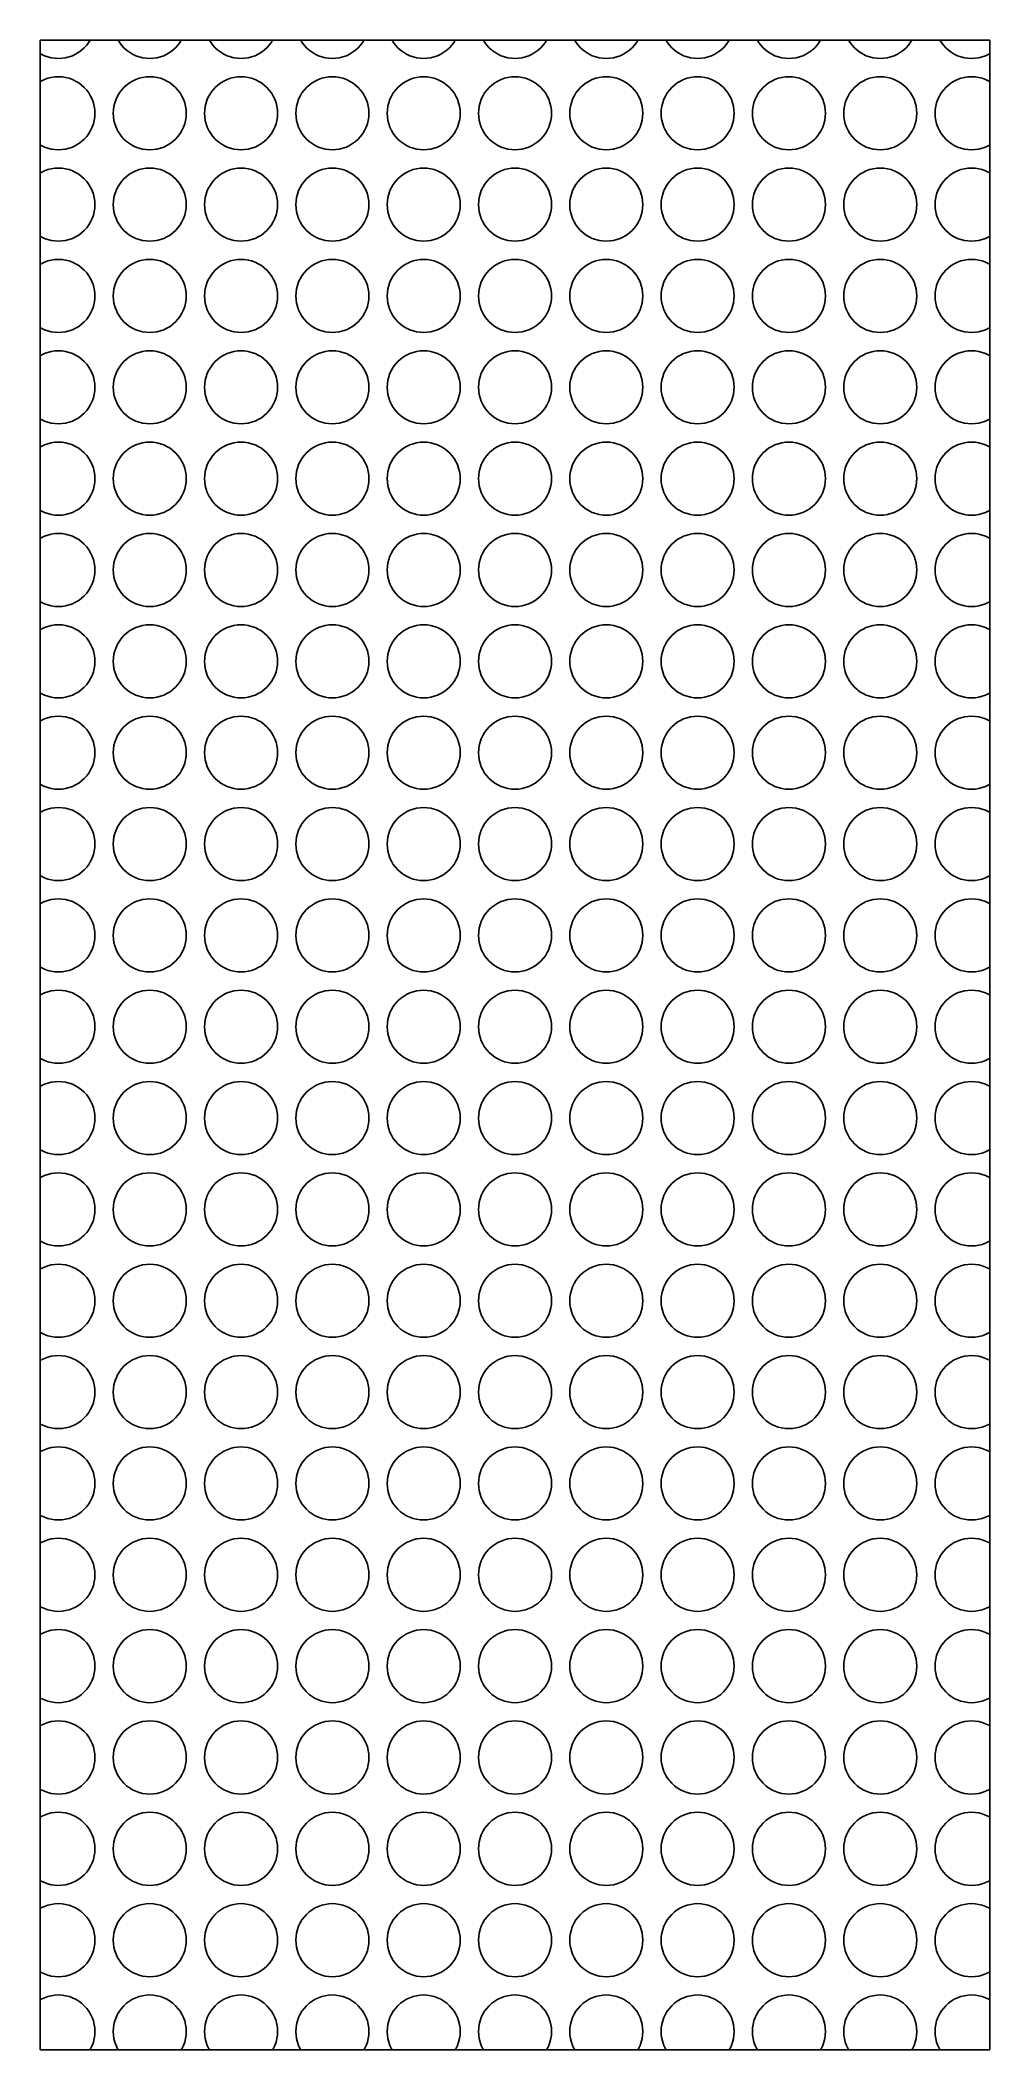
# Model space of a CAD drawing. Header units: millimetres. Extents: x 417.4 to 443.4, y -327.3 to -272.3.
import ezdxf

# ---------------------------------------------------------------- set-up
doc = ezdxf.new("R2010")
doc.units = ezdxf.units.MM
doc.layers.add('background', color=7, linetype='Continuous')
doc.layers.add('outline', color=3, linetype='Continuous')

msp = doc.modelspace()

# ---------------------------------------------------------------- linework, layer by layer
at = {"layer": 'background'}
for points in [[(417.387, -272.33), (418.751, -272.33), (418.718, -272.386), (418.66, -272.464), (418.594, -272.537), (418.521, -272.603), (418.442, -272.662), (418.358, -272.712), (418.269, -272.754), (418.177, -272.787), (418.082, -272.811), (417.985, -272.825), (417.887, -272.83), (417.789, -272.825), (417.692, -272.811), (417.596, -272.787), (417.504, -272.754), (417.415, -272.712), (417.387, -272.695)], [(421.251, -272.33), (421.218, -272.386), (421.16, -272.464), (421.094, -272.537), (421.021, -272.603), (420.942, -272.662), (420.858, -272.712), (420.769, -272.754), (420.677, -272.787), (420.582, -272.811), (420.485, -272.825), (420.387, -272.83), (420.289, -272.825), (420.192, -272.811), (420.096, -272.787), (420.004, -272.754), (419.915, -272.712), (419.831, -272.662), (419.752, -272.603), (419.68, -272.537), (419.614, -272.464), (419.555, -272.386), (419.522, -272.33)], [(423.751, -272.33), (423.718, -272.386), (423.66, -272.464), (423.594, -272.537), (423.521, -272.603), (423.442, -272.662), (423.358, -272.712), (423.269, -272.754), (423.177, -272.787), (423.082, -272.811), (422.985, -272.825), (422.887, -272.83), (422.789, -272.825), (422.692, -272.811), (422.596, -272.787), (422.504, -272.754), (422.415, -272.712), (422.331, -272.662), (422.252, -272.603), (422.18, -272.537), (422.114, -272.464), (422.055, -272.386), (422.022, -272.33)], [(426.251, -272.33), (426.218, -272.386), (426.16, -272.464), (426.094, -272.537), (426.021, -272.603), (425.942, -272.662), (425.858, -272.712), (425.769, -272.754), (425.677, -272.787), (425.582, -272.811), (425.485, -272.825), (425.387, -272.83), (425.289, -272.825), (425.192, -272.811), (425.096, -272.787), (425.004, -272.754), (424.915, -272.712), (424.831, -272.662), (424.752, -272.603), (424.68, -272.537), (424.614, -272.464), (424.555, -272.386), (424.522, -272.33)], [(428.751, -272.33), (428.718, -272.386), (428.66, -272.464), (428.594, -272.537), (428.521, -272.603), (428.442, -272.662), (428.358, -272.712), (428.269, -272.754), (428.177, -272.787), (428.082, -272.811), (427.985, -272.825), (427.887, -272.83), (427.789, -272.825), (427.692, -272.811), (427.596, -272.787), (427.504, -272.754), (427.415, -272.712), (427.331, -272.662), (427.252, -272.603), (427.18, -272.537), (427.114, -272.464), (427.055, -272.386), (427.022, -272.33)], [(431.251, -272.33), (431.218, -272.386), (431.16, -272.464), (431.094, -272.537), (431.021, -272.603), (430.942, -272.662), (430.858, -272.712), (430.769, -272.754), (430.677, -272.787), (430.582, -272.811), (430.485, -272.825), (430.387, -272.83), (430.289, -272.825), (430.192, -272.811), (430.096, -272.787), (430.004, -272.754), (429.915, -272.712), (429.831, -272.662), (429.752, -272.603), (429.68, -272.537), (429.614, -272.464), (429.555, -272.386), (429.522, -272.33)], [(433.751, -272.33), (433.718, -272.386), (433.66, -272.464), (433.594, -272.537), (433.521, -272.603), (433.442, -272.662), (433.358, -272.712), (433.269, -272.754), (433.177, -272.787), (433.082, -272.811), (432.985, -272.825), (432.887, -272.83), (432.789, -272.825), (432.692, -272.811), (432.596, -272.787), (432.504, -272.754), (432.415, -272.712), (432.331, -272.662), (432.252, -272.603), (432.18, -272.537), (432.114, -272.464), (432.055, -272.386), (432.022, -272.33)], [(436.251, -272.33), (436.218, -272.386), (436.16, -272.464), (436.094, -272.537), (436.021, -272.603), (435.942, -272.662), (435.858, -272.712), (435.769, -272.754), (435.677, -272.787), (435.582, -272.811), (435.485, -272.825), (435.387, -272.83), (435.289, -272.825), (435.192, -272.811), (435.096, -272.787), (435.004, -272.754), (434.915, -272.712), (434.831, -272.662), (434.752, -272.603), (434.68, -272.537), (434.614, -272.464), (434.555, -272.386), (434.522, -272.33)], [(438.751, -272.33), (438.718, -272.386), (438.66, -272.464), (438.594, -272.537), (438.521, -272.603), (438.442, -272.662), (438.358, -272.712), (438.269, -272.754), (438.177, -272.787), (438.082, -272.811), (437.985, -272.825), (437.887, -272.83), (437.789, -272.825), (437.692, -272.811), (437.596, -272.787), (437.504, -272.754), (437.415, -272.712), (437.331, -272.662), (437.252, -272.603), (437.18, -272.537), (437.114, -272.464), (437.055, -272.386), (437.022, -272.33)], [(441.251, -272.33), (441.218, -272.386), (441.16, -272.464), (441.094, -272.537), (441.021, -272.603), (440.942, -272.662), (440.858, -272.712), (440.769, -272.754), (440.677, -272.787), (440.582, -272.811), (440.485, -272.825), (440.387, -272.83), (440.289, -272.825), (440.192, -272.811), (440.096, -272.787), (440.004, -272.754), (439.915, -272.712), (439.831, -272.662), (439.752, -272.603), (439.68, -272.537), (439.614, -272.464), (439.555, -272.386), (439.522, -272.33)], [(443.387, -272.33), (443.387, -272.695), (443.358, -272.712), (443.269, -272.754), (443.177, -272.787), (443.082, -272.811), (442.985, -272.825), (442.887, -272.83), (442.789, -272.825), (442.692, -272.811), (442.596, -272.787), (442.504, -272.754), (442.415, -272.712), (442.331, -272.662), (442.252, -272.603), (442.18, -272.537), (442.114, -272.464), (442.055, -272.386), (442.022, -272.33)], [(417.387, -273.465), (417.415, -273.448), (417.504, -273.406), (417.596, -273.373), (417.692, -273.349), (417.789, -273.335), (417.887, -273.33), (417.985, -273.335), (418.082, -273.349), (418.177, -273.373), (418.269, -273.406), (418.358, -273.448), (418.442, -273.499), (418.521, -273.557), (418.594, -273.623), (418.66, -273.696), (418.718, -273.775), (418.769, -273.859), (418.811, -273.947), (418.844, -274.04), (418.868, -274.135), (418.882, -274.232), (418.887, -274.33), (418.882, -274.428), (418.868, -274.525), (418.844, -274.62), (418.811, -274.713), (418.769, -274.801), (418.718, -274.886), (418.66, -274.964), (418.594, -275.037), (418.521, -275.103), (418.442, -275.162), (418.358, -275.212), (418.269, -275.254), (418.177, -275.287), (418.082, -275.311), (417.985, -275.325), (417.887, -275.33), (417.789, -275.325), (417.692, -275.311), (417.596, -275.287), (417.504, -275.254), (417.415, -275.212), (417.387, -275.195)], [(421.387, -274.33), (421.382, -274.428), (421.368, -274.525), (421.344, -274.62), (421.311, -274.713), (421.269, -274.801), (421.218, -274.886), (421.16, -274.964), (421.094, -275.037), (421.021, -275.103), (420.942, -275.162), (420.858, -275.212), (420.769, -275.254), (420.677, -275.287), (420.582, -275.311), (420.485, -275.325), (420.387, -275.33), (420.289, -275.325), (420.192, -275.311), (420.096, -275.287), (420.004, -275.254), (419.915, -275.212), (419.831, -275.162), (419.752, -275.103), (419.68, -275.037), (419.614, -274.964), (419.555, -274.886), (419.505, -274.801), (419.463, -274.713), (419.43, -274.62), (419.406, -274.525), (419.392, -274.428), (419.387, -274.33), (419.392, -274.232), (419.406, -274.135), (419.43, -274.04), (419.463, -273.947), (419.505, -273.859), (419.555, -273.775), (419.614, -273.696), (419.68, -273.623), (419.752, -273.557), (419.831, -273.499), (419.915, -273.448), (420.004, -273.406), (420.096, -273.373), (420.192, -273.349), (420.289, -273.335), (420.387, -273.33), (420.485, -273.335), (420.582, -273.349), (420.677, -273.373), (420.769, -273.406), (420.858, -273.448), (420.942, -273.499), (421.021, -273.557), (421.094, -273.623), (421.16, -273.696), (421.218, -273.775), (421.269, -273.859), (421.311, -273.947), (421.344, -274.04), (421.368, -274.135), (421.382, -274.232)], [(423.887, -274.33), (423.882, -274.428), (423.868, -274.525), (423.844, -274.62), (423.811, -274.713), (423.769, -274.801), (423.718, -274.886), (423.66, -274.964), (423.594, -275.037), (423.521, -275.103), (423.442, -275.162), (423.358, -275.212), (423.269, -275.254), (423.177, -275.287), (423.082, -275.311), (422.985, -275.325), (422.887, -275.33), (422.789, -275.325), (422.692, -275.311), (422.596, -275.287), (422.504, -275.254), (422.415, -275.212), (422.331, -275.162), (422.252, -275.103), (422.18, -275.037), (422.114, -274.964), (422.055, -274.886), (422.005, -274.801), (421.963, -274.713), (421.93, -274.62), (421.906, -274.525), (421.892, -274.428), (421.887, -274.33), (421.892, -274.232), (421.906, -274.135), (421.93, -274.04), (421.963, -273.947), (422.005, -273.859), (422.055, -273.775), (422.114, -273.696), (422.18, -273.623), (422.252, -273.557), (422.331, -273.499), (422.415, -273.448), (422.504, -273.406), (422.596, -273.373), (422.692, -273.349), (422.789, -273.335), (422.887, -273.33), (422.985, -273.335), (423.082, -273.349), (423.177, -273.373), (423.269, -273.406), (423.358, -273.448), (423.442, -273.499), (423.521, -273.557), (423.594, -273.623), (423.66, -273.696), (423.718, -273.775), (423.769, -273.859), (423.811, -273.947), (423.844, -274.04), (423.868, -274.135), (423.882, -274.232)], [(426.387, -274.33), (426.382, -274.428), (426.368, -274.525), (426.344, -274.62), (426.311, -274.713), (426.269, -274.801), (426.218, -274.886), (426.16, -274.964), (426.094, -275.037), (426.021, -275.103), (425.942, -275.162), (425.858, -275.212), (425.769, -275.254), (425.677, -275.287), (425.582, -275.311), (425.485, -275.325), (425.387, -275.33), (425.289, -275.325), (425.192, -275.311), (425.096, -275.287), (425.004, -275.254), (424.915, -275.212), (424.831, -275.162), (424.752, -275.103), (424.68, -275.037), (424.614, -274.964), (424.555, -274.886), (424.505, -274.801), (424.463, -274.713), (424.43, -274.62), (424.406, -274.525), (424.392, -274.428), (424.387, -274.33), (424.392, -274.232), (424.406, -274.135), (424.43, -274.04), (424.463, -273.947), (424.505, -273.859), (424.555, -273.775), (424.614, -273.696), (424.68, -273.623), (424.752, -273.557), (424.831, -273.499), (424.915, -273.448), (425.004, -273.406), (425.096, -273.373), (425.192, -273.349), (425.289, -273.335), (425.387, -273.33), (425.485, -273.335), (425.582, -273.349), (425.677, -273.373), (425.769, -273.406), (425.858, -273.448), (425.942, -273.499), (426.021, -273.557), (426.094, -273.623), (426.16, -273.696), (426.218, -273.775), (426.269, -273.859), (426.311, -273.947), (426.344, -274.04), (426.368, -274.135), (426.382, -274.232)], [(428.887, -274.33), (428.882, -274.428), (428.868, -274.525), (428.844, -274.62), (428.811, -274.713), (428.769, -274.801), (428.718, -274.886), (428.66, -274.964), (428.594, -275.037), (428.521, -275.103), (428.442, -275.162), (428.358, -275.212), (428.269, -275.254), (428.177, -275.287), (428.082, -275.311), (427.985, -275.325), (427.887, -275.33), (427.789, -275.325), (427.692, -275.311), (427.596, -275.287), (427.504, -275.254), (427.415, -275.212), (427.331, -275.162), (427.252, -275.103), (427.18, -275.037), (427.114, -274.964), (427.055, -274.886), (427.005, -274.801), (426.963, -274.713), (426.93, -274.62), (426.906, -274.525), (426.892, -274.428), (426.887, -274.33), (426.892, -274.232), (426.906, -274.135), (426.93, -274.04), (426.963, -273.947), (427.005, -273.859), (427.055, -273.775), (427.114, -273.696), (427.18, -273.623), (427.252, -273.557), (427.331, -273.499), (427.415, -273.448), (427.504, -273.406), (427.596, -273.373), (427.692, -273.349), (427.789, -273.335), (427.887, -273.33), (427.985, -273.335), (428.082, -273.349), (428.177, -273.373), (428.269, -273.406), (428.358, -273.448), (428.442, -273.499), (428.521, -273.557), (428.594, -273.623), (428.66, -273.696), (428.718, -273.775), (428.769, -273.859), (428.811, -273.947), (428.844, -274.04), (428.868, -274.135), (428.882, -274.232)], [(431.387, -274.33), (431.382, -274.428), (431.368, -274.525), (431.344, -274.62), (431.311, -274.713), (431.269, -274.801), (431.218, -274.886), (431.16, -274.964), (431.094, -275.037), (431.021, -275.103), (430.942, -275.162), (430.858, -275.212), (430.769, -275.254), (430.677, -275.287), (430.582, -275.311), (430.485, -275.325), (430.387, -275.33), (430.289, -275.325), (430.192, -275.311), (430.096, -275.287), (430.004, -275.254), (429.915, -275.212), (429.831, -275.162), (429.752, -275.103), (429.68, -275.037), (429.614, -274.964), (429.555, -274.886), (429.505, -274.801), (429.463, -274.713), (429.43, -274.62), (429.406, -274.525), (429.392, -274.428), (429.387, -274.33), (429.392, -274.232), (429.406, -274.135), (429.43, -274.04), (429.463, -273.947), (429.505, -273.859), (429.555, -273.775), (429.614, -273.696), (429.68, -273.623), (429.752, -273.557), (429.831, -273.499), (429.915, -273.448), (430.004, -273.406), (430.096, -273.373), (430.192, -273.349), (430.289, -273.335), (430.387, -273.33), (430.485, -273.335), (430.582, -273.349), (430.677, -273.373), (430.769, -273.406), (430.858, -273.448), (430.942, -273.499), (431.021, -273.557), (431.094, -273.623), (431.16, -273.696), (431.218, -273.775), (431.269, -273.859), (431.311, -273.947), (431.344, -274.04), (431.368, -274.135), (431.382, -274.232)], [(433.887, -274.33), (433.882, -274.428), (433.868, -274.525), (433.844, -274.62), (433.811, -274.713), (433.769, -274.801), (433.718, -274.886), (433.66, -274.964), (433.594, -275.037), (433.521, -275.103), (433.442, -275.162), (433.358, -275.212), (433.269, -275.254), (433.177, -275.287), (433.082, -275.311), (432.985, -275.325), (432.887, -275.33), (432.789, -275.325), (432.692, -275.311), (432.596, -275.287), (432.504, -275.254), (432.415, -275.212), (432.331, -275.162), (432.252, -275.103), (432.18, -275.037), (432.114, -274.964), (432.055, -274.886), (432.005, -274.801), (431.963, -274.713), (431.93, -274.62), (431.906, -274.525), (431.892, -274.428), (431.887, -274.33), (431.892, -274.232), (431.906, -274.135), (431.93, -274.04), (431.963, -273.947), (432.005, -273.859), (432.055, -273.775), (432.114, -273.696), (432.18, -273.623), (432.252, -273.557), (432.331, -273.499), (432.415, -273.448), (432.504, -273.406), (432.596, -273.373), (432.692, -273.349), (432.789, -273.335), (432.887, -273.33), (432.985, -273.335), (433.082, -273.349), (433.177, -273.373), (433.269, -273.406), (433.358, -273.448), (433.442, -273.499), (433.521, -273.557), (433.594, -273.623), (433.66, -273.696), (433.718, -273.775), (433.769, -273.859), (433.811, -273.947), (433.844, -274.04), (433.868, -274.135), (433.882, -274.232)], [(436.387, -274.33), (436.382, -274.428), (436.368, -274.525), (436.344, -274.62), (436.311, -274.713), (436.269, -274.801), (436.218, -274.886), (436.16, -274.964), (436.094, -275.037), (436.021, -275.103), (435.942, -275.162), (435.858, -275.212), (435.769, -275.254), (435.677, -275.287), (435.582, -275.311), (435.485, -275.325), (435.387, -275.33), (435.289, -275.325), (435.192, -275.311), (435.096, -275.287), (435.004, -275.254), (434.915, -275.212), (434.831, -275.162), (434.752, -275.103), (434.68, -275.037), (434.614, -274.964), (434.555, -274.886), (434.505, -274.801), (434.463, -274.713), (434.43, -274.62), (434.406, -274.525), (434.392, -274.428), (434.387, -274.33), (434.392, -274.232), (434.406, -274.135), (434.43, -274.04), (434.463, -273.947), (434.505, -273.859), (434.555, -273.775), (434.614, -273.696), (434.68, -273.623), (434.752, -273.557), (434.831, -273.499), (434.915, -273.448), (435.004, -273.406), (435.096, -273.373), (435.192, -273.349), (435.289, -273.335), (435.387, -273.33), (435.485, -273.335), (435.582, -273.349), (435.677, -273.373), (435.769, -273.406), (435.858, -273.448), (435.942, -273.499), (436.021, -273.557), (436.094, -273.623), (436.16, -273.696), (436.218, -273.775), (436.269, -273.859), (436.311, -273.947), (436.344, -274.04), (436.368, -274.135), (436.382, -274.232)], [(438.887, -274.33), (438.882, -274.428), (438.868, -274.525), (438.844, -274.62), (438.811, -274.713), (438.769, -274.801), (438.718, -274.886), (438.66, -274.964), (438.594, -275.037), (438.521, -275.103), (438.442, -275.162), (438.358, -275.212), (438.269, -275.254), (438.177, -275.287), (438.082, -275.311), (437.985, -275.325), (437.887, -275.33), (437.789, -275.325), (437.692, -275.311), (437.596, -275.287), (437.504, -275.254), (437.415, -275.212), (437.331, -275.162), (437.252, -275.103), (437.18, -275.037), (437.114, -274.964), (437.055, -274.886), (437.005, -274.801), (436.963, -274.713), (436.93, -274.62), (436.906, -274.525), (436.892, -274.428), (436.887, -274.33), (436.892, -274.232), (436.906, -274.135), (436.93, -274.04), (436.963, -273.947), (437.005, -273.859), (437.055, -273.775), (437.114, -273.696), (437.18, -273.623), (437.252, -273.557), (437.331, -273.499), (437.415, -273.448), (437.504, -273.406), (437.596, -273.373), (437.692, -273.349), (437.789, -273.335), (437.887, -273.33), (437.985, -273.335), (438.082, -273.349), (438.177, -273.373), (438.269, -273.406), (438.358, -273.448), (438.442, -273.499), (438.521, -273.557), (438.594, -273.623), (438.66, -273.696), (438.718, -273.775), (438.769, -273.859), (438.811, -273.947), (438.844, -274.04), (438.868, -274.135), (438.882, -274.232)], [(441.387, -274.33), (441.382, -274.428), (441.368, -274.525), (441.344, -274.62), (441.311, -274.713), (441.269, -274.801), (441.218, -274.886), (441.16, -274.964), (441.094, -275.037), (441.021, -275.103), (440.942, -275.162), (440.858, -275.212), (440.769, -275.254), (440.677, -275.287), (440.582, -275.311), (440.485, -275.325), (440.387, -275.33), (440.289, -275.325), (440.192, -275.311), (440.096, -275.287), (440.004, -275.254), (439.915, -275.212), (439.831, -275.162), (439.752, -275.103), (439.68, -275.037), (439.614, -274.964), (439.555, -274.886), (439.505, -274.801), (439.463, -274.713), (439.43, -274.62), (439.406, -274.525), (439.392, -274.428), (439.387, -274.33), (439.392, -274.232), (439.406, -274.135), (439.43, -274.04), (439.463, -273.947), (439.505, -273.859), (439.555, -273.775), (439.614, -273.696), (439.68, -273.623), (439.752, -273.557), (439.831, -273.499), (439.915, -273.448), (440.004, -273.406), (440.096, -273.373), (440.192, -273.349), (440.289, -273.335), (440.387, -273.33), (440.485, -273.335), (440.582, -273.349), (440.677, -273.373), (440.769, -273.406), (440.858, -273.448), (440.942, -273.499), (441.021, -273.557), (441.094, -273.623), (441.16, -273.696), (441.218, -273.775), (441.269, -273.859), (441.311, -273.947), (441.344, -274.04), (441.368, -274.135), (441.382, -274.232)], [(443.387, -275.195), (443.358, -275.212), (443.269, -275.254), (443.177, -275.287), (443.082, -275.311), (442.985, -275.325), (442.887, -275.33), (442.789, -275.325), (442.692, -275.311), (442.596, -275.287), (442.504, -275.254), (442.415, -275.212), (442.331, -275.162), (442.252, -275.103), (442.18, -275.037), (442.114, -274.964), (442.055, -274.886), (442.005, -274.801), (441.963, -274.713), (441.93, -274.62), (441.906, -274.525), (441.892, -274.428), (441.887, -274.33), (441.892, -274.232), (441.906, -274.135), (441.93, -274.04), (441.963, -273.947), (442.005, -273.859), (442.055, -273.775), (442.114, -273.696), (442.18, -273.623), (442.252, -273.557), (442.331, -273.499), (442.415, -273.448), (442.504, -273.406), (442.596, -273.373), (442.692, -273.349), (442.789, -273.335), (442.887, -273.33), (442.985, -273.335), (443.082, -273.349), (443.177, -273.373), (443.269, -273.406), (443.358, -273.448), (443.387, -273.465)], [(417.387, -275.965), (417.415, -275.948), (417.504, -275.906), (417.596, -275.873), (417.692, -275.849), (417.789, -275.835), (417.887, -275.83), (417.985, -275.835), (418.082, -275.849), (418.177, -275.873), (418.269, -275.906), (418.358, -275.948), (418.442, -275.999), (418.521, -276.057), (418.594, -276.123), (418.66, -276.196), (418.718, -276.275), (418.769, -276.359), (418.811, -276.447), (418.844, -276.54), (418.868, -276.635), (418.882, -276.732), (418.887, -276.83), (418.882, -276.928), (418.868, -277.025), (418.844, -277.12), (418.811, -277.213), (418.769, -277.301), (418.718, -277.386), (418.66, -277.464), (418.594, -277.537), (418.521, -277.603), (418.442, -277.662), (418.358, -277.712), (418.269, -277.754), (418.177, -277.787), (418.082, -277.811), (417.985, -277.825), (417.887, -277.83), (417.789, -277.825), (417.692, -277.811), (417.596, -277.787), (417.504, -277.754), (417.415, -277.712), (417.387, -277.695)], [(421.387, -276.83), (421.382, -276.928), (421.368, -277.025), (421.344, -277.12), (421.311, -277.213), (421.269, -277.301), (421.218, -277.386), (421.16, -277.464), (421.094, -277.537), (421.021, -277.603), (420.942, -277.662), (420.858, -277.712), (420.769, -277.754), (420.677, -277.787), (420.582, -277.811), (420.485, -277.825), (420.387, -277.83), (420.289, -277.825), (420.192, -277.811), (420.096, -277.787), (420.004, -277.754), (419.915, -277.712), (419.831, -277.662), (419.752, -277.603), (419.68, -277.537), (419.614, -277.464), (419.555, -277.386), (419.505, -277.301), (419.463, -277.213), (419.43, -277.12), (419.406, -277.025), (419.392, -276.928), (419.387, -276.83), (419.392, -276.732), (419.406, -276.635), (419.43, -276.54), (419.463, -276.447), (419.505, -276.359), (419.555, -276.275), (419.614, -276.196), (419.68, -276.123), (419.752, -276.057), (419.831, -275.999), (419.915, -275.948), (420.004, -275.906), (420.096, -275.873), (420.192, -275.849), (420.289, -275.835), (420.387, -275.83), (420.485, -275.835), (420.582, -275.849), (420.677, -275.873), (420.769, -275.906), (420.858, -275.948), (420.942, -275.999), (421.021, -276.057), (421.094, -276.123), (421.16, -276.196), (421.218, -276.275), (421.269, -276.359), (421.311, -276.447), (421.344, -276.54), (421.368, -276.635), (421.382, -276.732)], [(423.887, -276.83), (423.882, -276.928), (423.868, -277.025), (423.844, -277.12), (423.811, -277.213), (423.769, -277.301), (423.718, -277.386), (423.66, -277.464), (423.594, -277.537), (423.521, -277.603), (423.442, -277.662), (423.358, -277.712), (423.269, -277.754), (423.177, -277.787), (423.082, -277.811), (422.985, -277.825), (422.887, -277.83), (422.789, -277.825), (422.692, -277.811), (422.596, -277.787), (422.504, -277.754), (422.415, -277.712), (422.331, -277.662), (422.252, -277.603), (422.18, -277.537), (422.114, -277.464), (422.055, -277.386), (422.005, -277.301), (421.963, -277.213), (421.93, -277.12), (421.906, -277.025), (421.892, -276.928), (421.887, -276.83), (421.892, -276.732), (421.906, -276.635), (421.93, -276.54), (421.963, -276.447), (422.005, -276.359), (422.055, -276.275), (422.114, -276.196), (422.18, -276.123), (422.252, -276.057), (422.331, -275.999), (422.415, -275.948), (422.504, -275.906), (422.596, -275.873), (422.692, -275.849), (422.789, -275.835), (422.887, -275.83), (422.985, -275.835), (423.082, -275.849), (423.177, -275.873), (423.269, -275.906), (423.358, -275.948), (423.442, -275.999), (423.521, -276.057), (423.594, -276.123), (423.66, -276.196), (423.718, -276.275), (423.769, -276.359), (423.811, -276.447), (423.844, -276.54), (423.868, -276.635), (423.882, -276.732)], [(426.387, -276.83), (426.382, -276.928), (426.368, -277.025), (426.344, -277.12), (426.311, -277.213), (426.269, -277.301), (426.218, -277.386), (426.16, -277.464), (426.094, -277.537), (426.021, -277.603), (425.942, -277.662), (425.858, -277.712), (425.769, -277.754), (425.677, -277.787), (425.582, -277.811), (425.485, -277.825), (425.387, -277.83), (425.289, -277.825), (425.192, -277.811), (425.096, -277.787), (425.004, -277.754), (424.915, -277.712), (424.831, -277.662), (424.752, -277.603), (424.68, -277.537), (424.614, -277.464), (424.555, -277.386), (424.505, -277.301), (424.463, -277.213), (424.43, -277.12), (424.406, -277.025), (424.392, -276.928), (424.387, -276.83), (424.392, -276.732), (424.406, -276.635), (424.43, -276.54), (424.463, -276.447), (424.505, -276.359), (424.555, -276.275), (424.614, -276.196), (424.68, -276.123), (424.752, -276.057), (424.831, -275.999), (424.915, -275.948), (425.004, -275.906), (425.096, -275.873), (425.192, -275.849), (425.289, -275.835), (425.387, -275.83), (425.485, -275.835), (425.582, -275.849), (425.677, -275.873), (425.769, -275.906), (425.858, -275.948), (425.942, -275.999), (426.021, -276.057), (426.094, -276.123), (426.16, -276.196), (426.218, -276.275), (426.269, -276.359), (426.311, -276.447), (426.344, -276.54), (426.368, -276.635), (426.382, -276.732)], [(428.887, -276.83), (428.882, -276.928), (428.868, -277.025), (428.844, -277.12), (428.811, -277.213), (428.769, -277.301), (428.718, -277.386), (428.66, -277.464), (428.594, -277.537), (428.521, -277.603), (428.442, -277.662), (428.358, -277.712), (428.269, -277.754), (428.177, -277.787), (428.082, -277.811), (427.985, -277.825), (427.887, -277.83), (427.789, -277.825), (427.692, -277.811), (427.596, -277.787), (427.504, -277.754), (427.415, -277.712), (427.331, -277.662), (427.252, -277.603), (427.18, -277.537), (427.114, -277.464), (427.055, -277.386), (427.005, -277.301), (426.963, -277.213), (426.93, -277.12), (426.906, -277.025), (426.892, -276.928), (426.887, -276.83), (426.892, -276.732), (426.906, -276.635), (426.93, -276.54), (426.963, -276.447), (427.005, -276.359), (427.055, -276.275), (427.114, -276.196), (427.18, -276.123), (427.252, -276.057), (427.331, -275.999), (427.415, -275.948), (427.504, -275.906), (427.596, -275.873), (427.692, -275.849), (427.789, -275.835), (427.887, -275.83), (427.985, -275.835), (428.082, -275.849), (428.177, -275.873), (428.269, -275.906), (428.358, -275.948), (428.442, -275.999), (428.521, -276.057), (428.594, -276.123), (428.66, -276.196), (428.718, -276.275), (428.769, -276.359), (428.811, -276.447), (428.844, -276.54), (428.868, -276.635), (428.882, -276.732)], [(431.387, -276.83), (431.382, -276.928), (431.368, -277.025), (431.344, -277.12), (431.311, -277.213), (431.269, -277.301), (431.218, -277.386), (431.16, -277.464), (431.094, -277.537), (431.021, -277.603), (430.942, -277.662), (430.858, -277.712), (430.769, -277.754), (430.677, -277.787), (430.582, -277.811), (430.485, -277.825), (430.387, -277.83), (430.289, -277.825), (430.192, -277.811), (430.096, -277.787), (430.004, -277.754), (429.915, -277.712), (429.831, -277.662), (429.752, -277.603), (429.68, -277.537), (429.614, -277.464), (429.555, -277.386), (429.505, -277.301), (429.463, -277.213), (429.43, -277.12), (429.406, -277.025), (429.392, -276.928), (429.387, -276.83), (429.392, -276.732), (429.406, -276.635), (429.43, -276.54), (429.463, -276.447), (429.505, -276.359), (429.555, -276.275), (429.614, -276.196), (429.68, -276.123), (429.752, -276.057), (429.831, -275.999), (429.915, -275.948), (430.004, -275.906), (430.096, -275.873), (430.192, -275.849), (430.289, -275.835), (430.387, -275.83), (430.485, -275.835), (430.582, -275.849), (430.677, -275.873), (430.769, -275.906), (430.858, -275.948), (430.942, -275.999), (431.021, -276.057), (431.094, -276.123), (431.16, -276.196), (431.218, -276.275), (431.269, -276.359), (431.311, -276.447), (431.344, -276.54), (431.368, -276.635), (431.382, -276.732)], [(433.887, -276.83), (433.882, -276.928), (433.868, -277.025), (433.844, -277.12), (433.811, -277.213), (433.769, -277.301), (433.718, -277.386), (433.66, -277.464), (433.594, -277.537), (433.521, -277.603), (433.442, -277.662), (433.358, -277.712), (433.269, -277.754), (433.177, -277.787), (433.082, -277.811), (432.985, -277.825), (432.887, -277.83), (432.789, -277.825), (432.692, -277.811), (432.596, -277.787), (432.504, -277.754), (432.415, -277.712), (432.331, -277.662), (432.252, -277.603), (432.18, -277.537), (432.114, -277.464), (432.055, -277.386), (432.005, -277.301), (431.963, -277.213), (431.93, -277.12), (431.906, -277.025), (431.892, -276.928), (431.887, -276.83), (431.892, -276.732), (431.906, -276.635), (431.93, -276.54), (431.963, -276.447), (432.005, -276.359), (432.055, -276.275), (432.114, -276.196), (432.18, -276.123), (432.252, -276.057), (432.331, -275.999), (432.415, -275.948), (432.504, -275.906), (432.596, -275.873), (432.692, -275.849), (432.789, -275.835), (432.887, -275.83), (432.985, -275.835), (433.082, -275.849), (433.177, -275.873), (433.269, -275.906), (433.358, -275.948), (433.442, -275.999), (433.521, -276.057), (433.594, -276.123), (433.66, -276.196), (433.718, -276.275), (433.769, -276.359), (433.811, -276.447), (433.844, -276.54), (433.868, -276.635), (433.882, -276.732)], [(436.387, -276.83), (436.382, -276.928), (436.368, -277.025), (436.344, -277.12), (436.311, -277.213), (436.269, -277.301), (436.218, -277.386), (436.16, -277.464), (436.094, -277.537), (436.021, -277.603), (435.942, -277.662), (435.858, -277.712), (435.769, -277.754), (435.677, -277.787), (435.582, -277.811), (435.485, -277.825), (435.387, -277.83), (435.289, -277.825), (435.192, -277.811), (435.096, -277.787), (435.004, -277.754), (434.915, -277.712), (434.831, -277.662), (434.752, -277.603), (434.68, -277.537), (434.614, -277.464), (434.555, -277.386), (434.505, -277.301), (434.463, -277.213), (434.43, -277.12), (434.406, -277.025), (434.392, -276.928), (434.387, -276.83), (434.392, -276.732), (434.406, -276.635), (434.43, -276.54), (434.463, -276.447), (434.505, -276.359), (434.555, -276.275), (434.614, -276.196), (434.68, -276.123), (434.752, -276.057), (434.831, -275.999), (434.915, -275.948), (435.004, -275.906), (435.096, -275.873), (435.192, -275.849), (435.289, -275.835), (435.387, -275.83), (435.485, -275.835), (435.582, -275.849), (435.677, -275.873), (435.769, -275.906), (435.858, -275.948), (435.942, -275.999), (436.021, -276.057), (436.094, -276.123), (436.16, -276.196), (436.218, -276.275), (436.269, -276.359), (436.311, -276.447), (436.344, -276.54), (436.368, -276.635), (436.382, -276.732)], [(438.887, -276.83), (438.882, -276.928), (438.868, -277.025), (438.844, -277.12), (438.811, -277.213), (438.769, -277.301), (438.718, -277.386), (438.66, -277.464), (438.594, -277.537), (438.521, -277.603), (438.442, -277.662), (438.358, -277.712), (438.269, -277.754), (438.177, -277.787), (438.082, -277.811), (437.985, -277.825), (437.887, -277.83), (437.789, -277.825), (437.692, -277.811), (437.596, -277.787), (437.504, -277.754), (437.415, -277.712), (437.331, -277.662), (437.252, -277.603), (437.18, -277.537), (437.114, -277.464), (437.055, -277.386), (437.005, -277.301), (436.963, -277.213), (436.93, -277.12), (436.906, -277.025), (436.892, -276.928), (436.887, -276.83), (436.892, -276.732), (436.906, -276.635), (436.93, -276.54), (436.963, -276.447), (437.005, -276.359), (437.055, -276.275), (437.114, -276.196), (437.18, -276.123), (437.252, -276.057), (437.331, -275.999), (437.415, -275.948), (437.504, -275.906), (437.596, -275.873), (437.692, -275.849), (437.789, -275.835), (437.887, -275.83), (437.985, -275.835), (438.082, -275.849), (438.177, -275.873), (438.269, -275.906), (438.358, -275.948), (438.442, -275.999), (438.521, -276.057), (438.594, -276.123), (438.66, -276.196), (438.718, -276.275), (438.769, -276.359), (438.811, -276.447), (438.844, -276.54), (438.868, -276.635), (438.882, -276.732)], [(441.387, -276.83), (441.382, -276.928), (441.368, -277.025), (441.344, -277.12), (441.311, -277.213), (441.269, -277.301), (441.218, -277.386), (441.16, -277.464), (441.094, -277.537), (441.021, -277.603), (440.942, -277.662), (440.858, -277.712), (440.769, -277.754), (440.677, -277.787), (440.582, -277.811), (440.485, -277.825), (440.387, -277.83), (440.289, -277.825), (440.192, -277.811), (440.096, -277.787), (440.004, -277.754), (439.915, -277.712), (439.831, -277.662), (439.752, -277.603), (439.68, -277.537), (439.614, -277.464), (439.555, -277.386), (439.505, -277.301), (439.463, -277.213), (439.43, -277.12), (439.406, -277.025), (439.392, -276.928), (439.387, -276.83), (439.392, -276.732), (439.406, -276.635), (439.43, -276.54), (439.463, -276.447), (439.505, -276.359), (439.555, -276.275), (439.614, -276.196), (439.68, -276.123), (439.752, -276.057), (439.831, -275.999), (439.915, -275.948), (440.004, -275.906), (440.096, -275.873), (440.192, -275.849), (440.289, -275.835), (440.387, -275.83), (440.485, -275.835), (440.582, -275.849), (440.677, -275.873), (440.769, -275.906), (440.858, -275.948), (440.942, -275.999), (441.021, -276.057), (441.094, -276.123), (441.16, -276.196), (441.218, -276.275), (441.269, -276.359), (441.311, -276.447), (441.344, -276.54), (441.368, -276.635), (441.382, -276.732)], [(443.387, -277.695), (443.358, -277.712), (443.269, -277.754), (443.177, -277.787), (443.082, -277.811), (442.985, -277.825), (442.887, -277.83), (442.789, -277.825), (442.692, -277.811), (442.596, -277.787), (442.504, -277.754), (442.415, -277.712), (442.331, -277.662), (442.252, -277.603), (442.18, -277.537), (442.114, -277.464), (442.055, -277.386), (442.005, -277.301), (441.963, -277.213), (441.93, -277.12), (441.906, -277.025), (441.892, -276.928), (441.887, -276.83), (441.892, -276.732), (441.906, -276.635), (441.93, -276.54), (441.963, -276.447), (442.005, -276.359), (442.055, -276.275), (442.114, -276.196), (442.18, -276.123), (442.252, -276.057), (442.331, -275.999), (442.415, -275.948), (442.504, -275.906), (442.596, -275.873), (442.692, -275.849), (442.789, -275.835), (442.887, -275.83), (442.985, -275.835), (443.082, -275.849), (443.177, -275.873), (443.269, -275.906), (443.358, -275.948), (443.387, -275.965)], [(417.387, -278.465), (417.415, -278.448), (417.504, -278.406), (417.596, -278.373), (417.692, -278.349), (417.789, -278.335), (417.887, -278.33), (417.985, -278.335), (418.082, -278.349), (418.177, -278.373), (418.269, -278.406), (418.358, -278.448), (418.442, -278.499), (418.521, -278.557), (418.594, -278.623), (418.66, -278.696), (418.718, -278.775), (418.769, -278.859), (418.811, -278.947), (418.844, -279.04), (418.868, -279.135), (418.882, -279.232), (418.887, -279.33), (418.882, -279.428), (418.868, -279.525), (418.844, -279.62), (418.811, -279.713), (418.769, -279.801), (418.718, -279.886), (418.66, -279.964), (418.594, -280.037), (418.521, -280.103), (418.442, -280.162), (418.358, -280.212), (418.269, -280.254), (418.177, -280.287), (418.082, -280.311), (417.985, -280.325), (417.887, -280.33), (417.789, -280.325), (417.692, -280.311), (417.596, -280.287), (417.504, -280.254), (417.415, -280.212), (417.387, -280.195)], [(421.387, -279.33), (421.382, -279.428), (421.368, -279.525), (421.344, -279.62), (421.311, -279.713), (421.269, -279.801), (421.218, -279.886), (421.16, -279.964), (421.094, -280.037), (421.021, -280.103), (420.942, -280.162), (420.858, -280.212), (420.769, -280.254), (420.677, -280.287), (420.582, -280.311), (420.485, -280.325), (420.387, -280.33), (420.289, -280.325), (420.192, -280.311), (420.096, -280.287), (420.004, -280.254), (419.915, -280.212), (419.831, -280.162), (419.752, -280.103), (419.68, -280.037), (419.614, -279.964), (419.555, -279.886), (419.505, -279.801), (419.463, -279.713), (419.43, -279.62), (419.406, -279.525), (419.392, -279.428), (419.387, -279.33), (419.392, -279.232), (419.406, -279.135), (419.43, -279.04), (419.463, -278.947), (419.505, -278.859), (419.555, -278.775), (419.614, -278.696), (419.68, -278.623), (419.752, -278.557), (419.831, -278.499), (419.915, -278.448), (420.004, -278.406), (420.096, -278.373), (420.192, -278.349), (420.289, -278.335), (420.387, -278.33), (420.485, -278.335), (420.582, -278.349), (420.677, -278.373), (420.769, -278.406), (420.858, -278.448), (420.942, -278.499), (421.021, -278.557), (421.094, -278.623), (421.16, -278.696), (421.218, -278.775), (421.269, -278.859), (421.311, -278.947), (421.344, -279.04), (421.368, -279.135), (421.382, -279.232)], [(423.887, -279.33), (423.882, -279.428), (423.868, -279.525), (423.844, -279.62), (423.811, -279.713), (423.769, -279.801), (423.718, -279.886), (423.66, -279.964), (423.594, -280.037), (423.521, -280.103), (423.442, -280.162), (423.358, -280.212), (423.269, -280.254), (423.177, -280.287), (423.082, -280.311), (422.985, -280.325), (422.887, -280.33), (422.789, -280.325), (422.692, -280.311), (422.596, -280.287), (422.504, -280.254), (422.415, -280.212), (422.331, -280.162), (422.252, -280.103), (422.18, -280.037), (422.114, -279.964), (422.055, -279.886), (422.005, -279.801), (421.963, -279.713), (421.93, -279.62), (421.906, -279.525), (421.892, -279.428), (421.887, -279.33), (421.892, -279.232), (421.906, -279.135), (421.93, -279.04), (421.963, -278.947), (422.005, -278.859), (422.055, -278.775), (422.114, -278.696), (422.18, -278.623), (422.252, -278.557), (422.331, -278.499), (422.415, -278.448), (422.504, -278.406), (422.596, -278.373), (422.692, -278.349), (422.789, -278.335), (422.887, -278.33), (422.985, -278.335), (423.082, -278.349), (423.177, -278.373), (423.269, -278.406), (423.358, -278.448), (423.442, -278.499), (423.521, -278.557), (423.594, -278.623), (423.66, -278.696), (423.718, -278.775), (423.769, -278.859), (423.811, -278.947), (423.844, -279.04), (423.868, -279.135), (423.882, -279.232)], [(426.387, -279.33), (426.382, -279.428), (426.368, -279.525), (426.344, -279.62), (426.311, -279.713), (426.269, -279.801), (426.218, -279.886), (426.16, -279.964), (426.094, -280.037), (426.021, -280.103), (425.942, -280.162), (425.858, -280.212), (425.769, -280.254), (425.677, -280.287), (425.582, -280.311), (425.485, -280.325), (425.387, -280.33), (425.289, -280.325), (425.192, -280.311), (425.096, -280.287), (425.004, -280.254), (424.915, -280.212), (424.831, -280.162), (424.752, -280.103), (424.68, -280.037), (424.614, -279.964), (424.555, -279.886), (424.505, -279.801), (424.463, -279.713), (424.43, -279.62), (424.406, -279.525), (424.392, -279.428), (424.387, -279.33), (424.392, -279.232), (424.406, -279.135), (424.43, -279.04), (424.463, -278.947), (424.505, -278.859), (424.555, -278.775), (424.614, -278.696), (424.68, -278.623), (424.752, -278.557), (424.831, -278.499), (424.915, -278.448), (425.004, -278.406), (425.096, -278.373), (425.192, -278.349), (425.289, -278.335), (425.387, -278.33), (425.485, -278.335), (425.582, -278.349), (425.677, -278.373), (425.769, -278.406), (425.858, -278.448), (425.942, -278.499), (426.021, -278.557), (426.094, -278.623), (426.16, -278.696), (426.218, -278.775), (426.269, -278.859), (426.311, -278.947), (426.344, -279.04), (426.368, -279.135), (426.382, -279.232)], [(428.887, -279.33), (428.882, -279.428), (428.868, -279.525), (428.844, -279.62), (428.811, -279.713), (428.769, -279.801), (428.718, -279.886), (428.66, -279.964), (428.594, -280.037), (428.521, -280.103), (428.442, -280.162), (428.358, -280.212), (428.269, -280.254), (428.177, -280.287), (428.082, -280.311), (427.985, -280.325), (427.887, -280.33), (427.789, -280.325), (427.692, -280.311), (427.596, -280.287), (427.504, -280.254), (427.415, -280.212), (427.331, -280.162), (427.252, -280.103), (427.18, -280.037), (427.114, -279.964), (427.055, -279.886), (427.005, -279.801), (426.963, -279.713), (426.93, -279.62), (426.906, -279.525), (426.892, -279.428), (426.887, -279.33), (426.892, -279.232), (426.906, -279.135), (426.93, -279.04), (426.963, -278.947), (427.005, -278.859), (427.055, -278.775), (427.114, -278.696), (427.18, -278.623), (427.252, -278.557), (427.331, -278.499), (427.415, -278.448), (427.504, -278.406), (427.596, -278.373), (427.692, -278.349), (427.789, -278.335), (427.887, -278.33), (427.985, -278.335), (428.082, -278.349), (428.177, -278.373), (428.269, -278.406), (428.358, -278.448), (428.442, -278.499), (428.521, -278.557), (428.594, -278.623), (428.66, -278.696), (428.718, -278.775), (428.769, -278.859), (428.811, -278.947), (428.844, -279.04), (428.868, -279.135), (428.882, -279.232)], [(431.387, -279.33), (431.382, -279.428), (431.368, -279.525), (431.344, -279.62), (431.311, -279.713), (431.269, -279.801), (431.218, -279.886), (431.16, -279.964), (431.094, -280.037), (431.021, -280.103), (430.942, -280.162), (430.858, -280.212), (430.769, -280.254), (430.677, -280.287), (430.582, -280.311), (430.485, -280.325), (430.387, -280.33), (430.289, -280.325), (430.192, -280.311), (430.096, -280.287), (430.004, -280.254), (429.915, -280.212), (429.831, -280.162), (429.752, -280.103), (429.68, -280.037), (429.614, -279.964), (429.555, -279.886), (429.505, -279.801), (429.463, -279.713), (429.43, -279.62), (429.406, -279.525), (429.392, -279.428), (429.387, -279.33), (429.392, -279.232), (429.406, -279.135), (429.43, -279.04), (429.463, -278.947), (429.505, -278.859), (429.555, -278.775), (429.614, -278.696), (429.68, -278.623), (429.752, -278.557), (429.831, -278.499), (429.915, -278.448), (430.004, -278.406), (430.096, -278.373), (430.192, -278.349), (430.289, -278.335), (430.387, -278.33), (430.485, -278.335), (430.582, -278.349), (430.677, -278.373), (430.769, -278.406), (430.858, -278.448), (430.942, -278.499), (431.021, -278.557), (431.094, -278.623), (431.16, -278.696), (431.218, -278.775), (431.269, -278.859), (431.311, -278.947), (431.344, -279.04), (431.368, -279.135), (431.382, -279.232)], [(433.887, -279.33), (433.882, -279.428), (433.868, -279.525), (433.844, -279.62), (433.811, -279.713), (433.769, -279.801), (433.718, -279.886), (433.66, -279.964), (433.594, -280.037), (433.521, -280.103), (433.442, -280.162), (433.358, -280.212), (433.269, -280.254), (433.177, -280.287), (433.082, -280.311), (432.985, -280.325), (432.887, -280.33), (432.789, -280.325), (432.692, -280.311), (432.596, -280.287), (432.504, -280.254), (432.415, -280.212), (432.331, -280.162), (432.252, -280.103), (432.18, -280.037), (432.114, -279.964), (432.055, -279.886), (432.005, -279.801), (431.963, -279.713), (431.93, -279.62), (431.906, -279.525), (431.892, -279.428), (431.887, -279.33), (431.892, -279.232), (431.906, -279.135), (431.93, -279.04), (431.963, -278.947), (432.005, -278.859), (432.055, -278.775), (432.114, -278.696), (432.18, -278.623), (432.252, -278.557), (432.331, -278.499), (432.415, -278.448), (432.504, -278.406), (432.596, -278.373), (432.692, -278.349), (432.789, -278.335), (432.887, -278.33), (432.985, -278.335), (433.082, -278.349), (433.177, -278.373), (433.269, -278.406), (433.358, -278.448), (433.442, -278.499), (433.521, -278.557), (433.594, -278.623), (433.66, -278.696), (433.718, -278.775), (433.769, -278.859), (433.811, -278.947), (433.844, -279.04), (433.868, -279.135), (433.882, -279.232)], [(436.387, -279.33), (436.382, -279.428), (436.368, -279.525), (436.344, -279.62), (436.311, -279.713), (436.269, -279.801), (436.218, -279.886), (436.16, -279.964), (436.094, -280.037), (436.021, -280.103), (435.942, -280.162), (435.858, -280.212), (435.769, -280.254), (435.677, -280.287), (435.582, -280.311), (435.485, -280.325), (435.387, -280.33), (435.289, -280.325), (435.192, -280.311), (435.096, -280.287), (435.004, -280.254), (434.915, -280.212), (434.831, -280.162), (434.752, -280.103), (434.68, -280.037), (434.614, -279.964), (434.555, -279.886), (434.505, -279.801), (434.463, -279.713), (434.43, -279.62), (434.406, -279.525), (434.392, -279.428), (434.387, -279.33), (434.392, -279.232), (434.406, -279.135), (434.43, -279.04), (434.463, -278.947), (434.505, -278.859), (434.555, -278.775), (434.614, -278.696), (434.68, -278.623), (434.752, -278.557), (434.831, -278.499), (434.915, -278.448), (435.004, -278.406), (435.096, -278.373), (435.192, -278.349), (435.289, -278.335), (435.387, -278.33), (435.485, -278.335), (435.582, -278.349), (435.677, -278.373), (435.769, -278.406), (435.858, -278.448), (435.942, -278.499), (436.021, -278.557), (436.094, -278.623), (436.16, -278.696), (436.218, -278.775), (436.269, -278.859), (436.311, -278.947), (436.344, -279.04), (436.368, -279.135), (436.382, -279.232)], [(438.887, -279.33), (438.882, -279.428), (438.868, -279.525), (438.844, -279.62), (438.811, -279.713), (438.769, -279.801), (438.718, -279.886), (438.66, -279.964), (438.594, -280.037), (438.521, -280.103), (438.442, -280.162), (438.358, -280.212), (438.269, -280.254), (438.177, -280.287), (438.082, -280.311), (437.985, -280.325), (437.887, -280.33), (437.789, -280.325), (437.692, -280.311), (437.596, -280.287), (437.504, -280.254), (437.415, -280.212), (437.331, -280.162), (437.252, -280.103), (437.18, -280.037), (437.114, -279.964), (437.055, -279.886), (437.005, -279.801), (436.963, -279.713), (436.93, -279.62), (436.906, -279.525), (436.892, -279.428), (436.887, -279.33), (436.892, -279.232), (436.906, -279.135), (436.93, -279.04), (436.963, -278.947), (437.005, -278.859), (437.055, -278.775), (437.114, -278.696), (437.18, -278.623), (437.252, -278.557), (437.331, -278.499), (437.415, -278.448), (437.504, -278.406), (437.596, -278.373), (437.692, -278.349), (437.789, -278.335), (437.887, -278.33), (437.985, -278.335), (438.082, -278.349), (438.177, -278.373), (438.269, -278.406), (438.358, -278.448), (438.442, -278.499), (438.521, -278.557), (438.594, -278.623), (438.66, -278.696), (438.718, -278.775), (438.769, -278.859), (438.811, -278.947), (438.844, -279.04), (438.868, -279.135), (438.882, -279.232)], [(441.387, -279.33), (441.382, -279.428), (441.368, -279.525), (441.344, -279.62), (441.311, -279.713), (441.269, -279.801), (441.218, -279.886), (441.16, -279.964), (441.094, -280.037), (441.021, -280.103), (440.942, -280.162), (440.858, -280.212), (440.769, -280.254), (440.677, -280.287), (440.582, -280.311), (440.485, -280.325), (440.387, -280.33), (440.289, -280.325), (440.192, -280.311), (440.096, -280.287), (440.004, -280.254), (439.915, -280.212), (439.831, -280.162), (439.752, -280.103), (439.68, -280.037), (439.614, -279.964), (439.555, -279.886), (439.505, -279.801), (439.463, -279.713), (439.43, -279.62), (439.406, -279.525), (439.392, -279.428), (439.387, -279.33), (439.392, -279.232), (439.406, -279.135), (439.43, -279.04), (439.463, -278.947), (439.505, -278.859), (439.555, -278.775), (439.614, -278.696), (439.68, -278.623), (439.752, -278.557), (439.831, -278.499), (439.915, -278.448), (440.004, -278.406), (440.096, -278.373), (440.192, -278.349), (440.289, -278.335), (440.387, -278.33), (440.485, -278.335), (440.582, -278.349), (440.677, -278.373), (440.769, -278.406), (440.858, -278.448), (440.942, -278.499), (441.021, -278.557), (441.094, -278.623), (441.16, -278.696), (441.218, -278.775), (441.269, -278.859), (441.311, -278.947), (441.344, -279.04), (441.368, -279.135), (441.382, -279.232)], [(443.387, -280.195), (443.358, -280.212), (443.269, -280.254), (443.177, -280.287), (443.082, -280.311), (442.985, -280.325), (442.887, -280.33), (442.789, -280.325), (442.692, -280.311), (442.596, -280.287), (442.504, -280.254), (442.415, -280.212), (442.331, -280.162), (442.252, -280.103), (442.18, -280.037), (442.114, -279.964), (442.055, -279.886), (442.005, -279.801), (441.963, -279.713), (441.93, -279.62), (441.906, -279.525), (441.892, -279.428), (441.887, -279.33), (441.892, -279.232), (441.906, -279.135), (441.93, -279.04), (441.963, -278.947), (442.005, -278.859), (442.055, -278.775), (442.114, -278.696), (442.18, -278.623), (442.252, -278.557), (442.331, -278.499), (442.415, -278.448), (442.504, -278.406), (442.596, -278.373), (442.692, -278.349), (442.789, -278.335), (442.887, -278.33), (442.985, -278.335), (443.082, -278.349), (443.177, -278.373), (443.269, -278.406), (443.358, -278.448), (443.387, -278.465)], [(417.387, -280.965), (417.415, -280.948), (417.504, -280.906), (417.596, -280.873), (417.692, -280.849), (417.789, -280.835), (417.887, -280.83), (417.985, -280.835), (418.082, -280.849), (418.177, -280.873), (418.269, -280.906), (418.358, -280.948), (418.442, -280.999), (418.521, -281.057), (418.594, -281.123), (418.66, -281.196), (418.718, -281.275), (418.769, -281.359), (418.811, -281.447), (418.844, -281.54), (418.868, -281.635), (418.882, -281.732), (418.887, -281.83), (418.882, -281.928), (418.868, -282.025), (418.844, -282.12), (418.811, -282.213), (418.769, -282.301), (418.718, -282.386), (418.66, -282.464), (418.594, -282.537), (418.521, -282.603), (418.442, -282.662), (418.358, -282.712), (418.269, -282.754), (418.177, -282.787), (418.082, -282.811), (417.985, -282.825), (417.887, -282.83), (417.789, -282.825), (417.692, -282.811), (417.596, -282.787), (417.504, -282.754), (417.415, -282.712), (417.387, -282.695)], [(421.387, -281.83), (421.382, -281.928), (421.368, -282.025), (421.344, -282.12), (421.311, -282.213), (421.269, -282.301), (421.218, -282.386), (421.16, -282.464), (421.094, -282.537), (421.021, -282.603), (420.942, -282.662), (420.858, -282.712), (420.769, -282.754), (420.677, -282.787), (420.582, -282.811), (420.485, -282.825), (420.387, -282.83), (420.289, -282.825), (420.192, -282.811), (420.096, -282.787), (420.004, -282.754), (419.915, -282.712), (419.831, -282.662), (419.752, -282.603), (419.68, -282.537), (419.614, -282.464), (419.555, -282.386), (419.505, -282.301), (419.463, -282.213), (419.43, -282.12), (419.406, -282.025), (419.392, -281.928), (419.387, -281.83), (419.392, -281.732), (419.406, -281.635), (419.43, -281.54), (419.463, -281.447), (419.505, -281.359), (419.555, -281.275), (419.614, -281.196), (419.68, -281.123), (419.752, -281.057), (419.831, -280.999), (419.915, -280.948), (420.004, -280.906), (420.096, -280.873), (420.192, -280.849), (420.289, -280.835), (420.387, -280.83), (420.485, -280.835), (420.582, -280.849), (420.677, -280.873), (420.769, -280.906), (420.858, -280.948), (420.942, -280.999), (421.021, -281.057), (421.094, -281.123), (421.16, -281.196), (421.218, -281.275), (421.269, -281.359), (421.311, -281.447), (421.344, -281.54), (421.368, -281.635), (421.382, -281.732)], [(423.887, -281.83), (423.882, -281.928), (423.868, -282.025), (423.844, -282.12), (423.811, -282.213), (423.769, -282.301), (423.718, -282.386), (423.66, -282.464), (423.594, -282.537), (423.521, -282.603), (423.442, -282.662), (423.358, -282.712), (423.269, -282.754), (423.177, -282.787), (423.082, -282.811), (422.985, -282.825), (422.887, -282.83), (422.789, -282.825), (422.692, -282.811), (422.596, -282.787), (422.504, -282.754), (422.415, -282.712), (422.331, -282.662), (422.252, -282.603), (422.18, -282.537), (422.114, -282.464), (422.055, -282.386), (422.005, -282.301), (421.963, -282.213), (421.93, -282.12), (421.906, -282.025), (421.892, -281.928), (421.887, -281.83), (421.892, -281.732), (421.906, -281.635), (421.93, -281.54), (421.963, -281.447), (422.005, -281.359), (422.055, -281.275), (422.114, -281.196), (422.18, -281.123), (422.252, -281.057), (422.331, -280.999), (422.415, -280.948), (422.504, -280.906), (422.596, -280.873), (422.692, -280.849), (422.789, -280.835), (422.887, -280.83), (422.985, -280.835), (423.082, -280.849), (423.177, -280.873), (423.269, -280.906), (423.358, -280.948), (423.442, -280.999), (423.521, -281.057), (423.594, -281.123), (423.66, -281.196), (423.718, -281.275), (423.769, -281.359), (423.811, -281.447), (423.844, -281.54), (423.868, -281.635), (423.882, -281.732)], [(426.387, -281.83), (426.382, -281.928), (426.368, -282.025), (426.344, -282.12), (426.311, -282.213), (426.269, -282.301), (426.218, -282.386), (426.16, -282.464), (426.094, -282.537), (426.021, -282.603), (425.942, -282.662), (425.858, -282.712), (425.769, -282.754), (425.677, -282.787), (425.582, -282.811), (425.485, -282.825), (425.387, -282.83), (425.289, -282.825), (425.192, -282.811), (425.096, -282.787), (425.004, -282.754), (424.915, -282.712), (424.831, -282.662), (424.752, -282.603), (424.68, -282.537), (424.614, -282.464), (424.555, -282.386), (424.505, -282.301), (424.463, -282.213), (424.43, -282.12), (424.406, -282.025), (424.392, -281.928), (424.387, -281.83), (424.392, -281.732), (424.406, -281.635), (424.43, -281.54), (424.463, -281.447), (424.505, -281.359), (424.555, -281.275), (424.614, -281.196), (424.68, -281.123), (424.752, -281.057), (424.831, -280.999), (424.915, -280.948), (425.004, -280.906), (425.096, -280.873), (425.192, -280.849), (425.289, -280.835), (425.387, -280.83), (425.485, -280.835), (425.582, -280.849), (425.677, -280.873), (425.769, -280.906), (425.858, -280.948), (425.942, -280.999), (426.021, -281.057), (426.094, -281.123), (426.16, -281.196), (426.218, -281.275), (426.269, -281.359), (426.311, -281.447), (426.344, -281.54), (426.368, -281.635), (426.382, -281.732)], [(428.887, -281.83), (428.882, -281.928), (428.868, -282.025), (428.844, -282.12), (428.811, -282.213), (428.769, -282.301), (428.718, -282.386), (428.66, -282.464), (428.594, -282.537), (428.521, -282.603), (428.442, -282.662), (428.358, -282.712), (428.269, -282.754), (428.177, -282.787), (428.082, -282.811), (427.985, -282.825), (427.887, -282.83), (427.789, -282.825), (427.692, -282.811), (427.596, -282.787), (427.504, -282.754), (427.415, -282.712), (427.331, -282.662), (427.252, -282.603), (427.18, -282.537), (427.114, -282.464), (427.055, -282.386), (427.005, -282.301), (426.963, -282.213), (426.93, -282.12), (426.906, -282.025), (426.892, -281.928), (426.887, -281.83), (426.892, -281.732), (426.906, -281.635), (426.93, -281.54), (426.963, -281.447), (427.005, -281.359), (427.055, -281.275), (427.114, -281.196), (427.18, -281.123), (427.252, -281.057), (427.331, -280.999), (427.415, -280.948), (427.504, -280.906), (427.596, -280.873), (427.692, -280.849), (427.789, -280.835), (427.887, -280.83), (427.985, -280.835), (428.082, -280.849), (428.177, -280.873), (428.269, -280.906), (428.358, -280.948), (428.442, -280.999), (428.521, -281.057), (428.594, -281.123), (428.66, -281.196), (428.718, -281.275), (428.769, -281.359), (428.811, -281.447), (428.844, -281.54), (428.868, -281.635), (428.882, -281.732)], [(431.387, -281.83), (431.382, -281.928), (431.368, -282.025), (431.344, -282.12), (431.311, -282.213), (431.269, -282.301), (431.218, -282.386), (431.16, -282.464), (431.094, -282.537), (431.021, -282.603), (430.942, -282.662), (430.858, -282.712), (430.769, -282.754), (430.677, -282.787), (430.582, -282.811), (430.485, -282.825), (430.387, -282.83), (430.289, -282.825), (430.192, -282.811), (430.096, -282.787), (430.004, -282.754), (429.915, -282.712), (429.831, -282.662), (429.752, -282.603), (429.68, -282.537), (429.614, -282.464), (429.555, -282.386), (429.505, -282.301), (429.463, -282.213), (429.43, -282.12), (429.406, -282.025), (429.392, -281.928), (429.387, -281.83), (429.392, -281.732), (429.406, -281.635), (429.43, -281.54), (429.463, -281.447), (429.505, -281.359), (429.555, -281.275), (429.614, -281.196), (429.68, -281.123), (429.752, -281.057), (429.831, -280.999), (429.915, -280.948), (430.004, -280.906), (430.096, -280.873), (430.192, -280.849), (430.289, -280.835), (430.387, -280.83), (430.485, -280.835), (430.582, -280.849), (430.677, -280.873), (430.769, -280.906), (430.858, -280.948), (430.942, -280.999), (431.021, -281.057), (431.094, -281.123), (431.16, -281.196), (431.218, -281.275), (431.269, -281.359), (431.311, -281.447), (431.344, -281.54), (431.368, -281.635), (431.382, -281.732)], [(433.887, -281.83), (433.882, -281.928), (433.868, -282.025), (433.844, -282.12), (433.811, -282.213), (433.769, -282.301), (433.718, -282.386), (433.66, -282.464), (433.594, -282.537), (433.521, -282.603), (433.442, -282.662), (433.358, -282.712), (433.269, -282.754), (433.177, -282.787), (433.082, -282.811), (432.985, -282.825), (432.887, -282.83), (432.789, -282.825), (432.692, -282.811), (432.596, -282.787), (432.504, -282.754), (432.415, -282.712), (432.331, -282.662), (432.252, -282.603), (432.18, -282.537), (432.114, -282.464), (432.055, -282.386), (432.005, -282.301), (431.963, -282.213), (431.93, -282.12), (431.906, -282.025), (431.892, -281.928), (431.887, -281.83), (431.892, -281.732), (431.906, -281.635), (431.93, -281.54), (431.963, -281.447), (432.005, -281.359), (432.055, -281.275), (432.114, -281.196), (432.18, -281.123), (432.252, -281.057), (432.331, -280.999), (432.415, -280.948), (432.504, -280.906), (432.596, -280.873), (432.692, -280.849), (432.789, -280.835), (432.887, -280.83), (432.985, -280.835), (433.082, -280.849), (433.177, -280.873), (433.269, -280.906), (433.358, -280.948), (433.442, -280.999), (433.521, -281.057), (433.594, -281.123), (433.66, -281.196), (433.718, -281.275), (433.769, -281.359), (433.811, -281.447), (433.844, -281.54), (433.868, -281.635), (433.882, -281.732)], [(436.387, -281.83), (436.382, -281.928), (436.368, -282.025), (436.344, -282.12), (436.311, -282.213), (436.269, -282.301), (436.218, -282.386), (436.16, -282.464), (436.094, -282.537), (436.021, -282.603), (435.942, -282.662), (435.858, -282.712), (435.769, -282.754), (435.677, -282.787), (435.582, -282.811), (435.485, -282.825), (435.387, -282.83), (435.289, -282.825), (435.192, -282.811), (435.096, -282.787), (435.004, -282.754), (434.915, -282.712), (434.831, -282.662), (434.752, -282.603), (434.68, -282.537), (434.614, -282.464), (434.555, -282.386), (434.505, -282.301), (434.463, -282.213), (434.43, -282.12), (434.406, -282.025), (434.392, -281.928), (434.387, -281.83), (434.392, -281.732), (434.406, -281.635), (434.43, -281.54), (434.463, -281.447), (434.505, -281.359), (434.555, -281.275), (434.614, -281.196), (434.68, -281.123), (434.752, -281.057), (434.831, -280.999), (434.915, -280.948), (435.004, -280.906), (435.096, -280.873), (435.192, -280.849), (435.289, -280.835), (435.387, -280.83), (435.485, -280.835), (435.582, -280.849), (435.677, -280.873), (435.769, -280.906), (435.858, -280.948), (435.942, -280.999), (436.021, -281.057), (436.094, -281.123), (436.16, -281.196), (436.218, -281.275), (436.269, -281.359), (436.311, -281.447), (436.344, -281.54), (436.368, -281.635), (436.382, -281.732)], [(438.887, -281.83), (438.882, -281.928), (438.868, -282.025), (438.844, -282.12), (438.811, -282.213), (438.769, -282.301), (438.718, -282.386), (438.66, -282.464), (438.594, -282.537), (438.521, -282.603), (438.442, -282.662), (438.358, -282.712), (438.269, -282.754), (438.177, -282.787), (438.082, -282.811), (437.985, -282.825), (437.887, -282.83), (437.789, -282.825), (437.692, -282.811), (437.596, -282.787), (437.504, -282.754), (437.415, -282.712), (437.331, -282.662), (437.252, -282.603), (437.18, -282.537), (437.114, -282.464), (437.055, -282.386), (437.005, -282.301), (436.963, -282.213), (436.93, -282.12), (436.906, -282.025), (436.892, -281.928), (436.887, -281.83), (436.892, -281.732), (436.906, -281.635), (436.93, -281.54), (436.963, -281.447), (437.005, -281.359), (437.055, -281.275), (437.114, -281.196), (437.18, -281.123), (437.252, -281.057), (437.331, -280.999), (437.415, -280.948), (437.504, -280.906), (437.596, -280.873), (437.692, -280.849), (437.789, -280.835), (437.887, -280.83), (437.985, -280.835), (438.082, -280.849), (438.177, -280.873), (438.269, -280.906), (438.358, -280.948), (438.442, -280.999), (438.521, -281.057), (438.594, -281.123), (438.66, -281.196), (438.718, -281.275), (438.769, -281.359), (438.811, -281.447), (438.844, -281.54), (438.868, -281.635), (438.882, -281.732)], [(441.387, -281.83), (441.382, -281.928), (441.368, -282.025), (441.344, -282.12), (441.311, -282.213), (441.269, -282.301), (441.218, -282.386), (441.16, -282.464), (441.094, -282.537), (441.021, -282.603), (440.942, -282.662), (440.858, -282.712), (440.769, -282.754), (440.677, -282.787), (440.582, -282.811), (440.485, -282.825), (440.387, -282.83), (440.289, -282.825), (440.192, -282.811), (440.096, -282.787), (440.004, -282.754), (439.915, -282.712), (439.831, -282.662), (439.752, -282.603), (439.68, -282.537), (439.614, -282.464), (439.555, -282.386), (439.505, -282.301), (439.463, -282.213), (439.43, -282.12), (439.406, -282.025), (439.392, -281.928), (439.387, -281.83), (439.392, -281.732), (439.406, -281.635), (439.43, -281.54), (439.463, -281.447), (439.505, -281.359), (439.555, -281.275), (439.614, -281.196), (439.68, -281.123), (439.752, -281.057), (439.831, -280.999), (439.915, -280.948), (440.004, -280.906), (440.096, -280.873), (440.192, -280.849), (440.289, -280.835), (440.387, -280.83), (440.485, -280.835), (440.582, -280.849), (440.677, -280.873), (440.769, -280.906), (440.858, -280.948), (440.942, -280.999), (441.021, -281.057), (441.094, -281.123), (441.16, -281.196), (441.218, -281.275), (441.269, -281.359), (441.311, -281.447), (441.344, -281.54), (441.368, -281.635), (441.382, -281.732)], [(443.387, -282.695), (443.358, -282.712), (443.269, -282.754), (443.177, -282.787), (443.082, -282.811), (442.985, -282.825), (442.887, -282.83), (442.789, -282.825), (442.692, -282.811), (442.596, -282.787), (442.504, -282.754), (442.415, -282.712), (442.331, -282.662), (442.252, -282.603), (442.18, -282.537), (442.114, -282.464), (442.055, -282.386), (442.005, -282.301), (441.963, -282.213), (441.93, -282.12), (441.906, -282.025), (441.892, -281.928), (441.887, -281.83), (441.892, -281.732), (441.906, -281.635), (441.93, -281.54), (441.963, -281.447), (442.005, -281.359), (442.055, -281.275), (442.114, -281.196), (442.18, -281.123), (442.252, -281.057), (442.331, -280.999), (442.415, -280.948), (442.504, -280.906), (442.596, -280.873), (442.692, -280.849), (442.789, -280.835), (442.887, -280.83), (442.985, -280.835), (443.082, -280.849), (443.177, -280.873), (443.269, -280.906), (443.358, -280.948), (443.387, -280.965)], [(417.387, -283.465), (417.415, -283.448), (417.504, -283.406), (417.596, -283.373), (417.692, -283.349), (417.789, -283.335), (417.887, -283.33), (417.985, -283.335), (418.082, -283.349), (418.177, -283.373), (418.269, -283.406), (418.358, -283.448), (418.442, -283.499), (418.521, -283.557), (418.594, -283.623), (418.66, -283.696), (418.718, -283.775), (418.769, -283.859), (418.811, -283.947), (418.844, -284.04), (418.868, -284.135), (418.882, -284.232), (418.887, -284.33), (418.882, -284.428), (418.868, -284.525), (418.844, -284.62), (418.811, -284.713), (418.769, -284.801), (418.718, -284.886), (418.66, -284.964), (418.594, -285.037), (418.521, -285.103), (418.442, -285.162), (418.358, -285.212), (418.269, -285.254), (418.177, -285.287), (418.082, -285.311), (417.985, -285.325), (417.887, -285.33), (417.789, -285.325), (417.692, -285.311), (417.596, -285.287), (417.504, -285.254), (417.415, -285.212), (417.387, -285.195)], [(421.387, -284.33), (421.382, -284.428), (421.368, -284.525), (421.344, -284.62), (421.311, -284.713), (421.269, -284.801), (421.218, -284.886), (421.16, -284.964), (421.094, -285.037), (421.021, -285.103), (420.942, -285.162), (420.858, -285.212), (420.769, -285.254), (420.677, -285.287), (420.582, -285.311), (420.485, -285.325), (420.387, -285.33), (420.289, -285.325), (420.192, -285.311), (420.096, -285.287), (420.004, -285.254), (419.915, -285.212), (419.831, -285.162), (419.752, -285.103), (419.68, -285.037), (419.614, -284.964), (419.555, -284.886), (419.505, -284.801), (419.463, -284.713), (419.43, -284.62), (419.406, -284.525), (419.392, -284.428), (419.387, -284.33), (419.392, -284.232), (419.406, -284.135), (419.43, -284.04), (419.463, -283.947), (419.505, -283.859), (419.555, -283.775), (419.614, -283.696), (419.68, -283.623), (419.752, -283.557), (419.831, -283.499), (419.915, -283.448), (420.004, -283.406), (420.096, -283.373), (420.192, -283.349), (420.289, -283.335), (420.387, -283.33), (420.485, -283.335), (420.582, -283.349), (420.677, -283.373), (420.769, -283.406), (420.858, -283.448), (420.942, -283.499), (421.021, -283.557), (421.094, -283.623), (421.16, -283.696), (421.218, -283.775), (421.269, -283.859), (421.311, -283.947), (421.344, -284.04), (421.368, -284.135), (421.382, -284.232)], [(423.887, -284.33), (423.882, -284.428), (423.868, -284.525), (423.844, -284.62), (423.811, -284.713), (423.769, -284.801), (423.718, -284.886), (423.66, -284.964), (423.594, -285.037), (423.521, -285.103), (423.442, -285.162), (423.358, -285.212), (423.269, -285.254), (423.177, -285.287), (423.082, -285.311), (422.985, -285.325), (422.887, -285.33), (422.789, -285.325), (422.692, -285.311), (422.596, -285.287), (422.504, -285.254), (422.415, -285.212), (422.331, -285.162), (422.252, -285.103), (422.18, -285.037), (422.114, -284.964), (422.055, -284.886), (422.005, -284.801), (421.963, -284.713), (421.93, -284.62), (421.906, -284.525), (421.892, -284.428), (421.887, -284.33), (421.892, -284.232), (421.906, -284.135), (421.93, -284.04), (421.963, -283.947), (422.005, -283.859), (422.055, -283.775), (422.114, -283.696), (422.18, -283.623), (422.252, -283.557), (422.331, -283.499), (422.415, -283.448), (422.504, -283.406), (422.596, -283.373), (422.692, -283.349), (422.789, -283.335), (422.887, -283.33), (422.985, -283.335), (423.082, -283.349), (423.177, -283.373), (423.269, -283.406), (423.358, -283.448), (423.442, -283.499), (423.521, -283.557), (423.594, -283.623), (423.66, -283.696), (423.718, -283.775), (423.769, -283.859), (423.811, -283.947), (423.844, -284.04), (423.868, -284.135), (423.882, -284.232)], [(426.387, -284.33), (426.382, -284.428), (426.368, -284.525), (426.344, -284.62), (426.311, -284.713), (426.269, -284.801), (426.218, -284.886), (426.16, -284.964), (426.094, -285.037), (426.021, -285.103), (425.942, -285.162), (425.858, -285.212), (425.769, -285.254), (425.677, -285.287), (425.582, -285.311), (425.485, -285.325), (425.387, -285.33), (425.289, -285.325), (425.192, -285.311), (425.096, -285.287), (425.004, -285.254), (424.915, -285.212), (424.831, -285.162), (424.752, -285.103), (424.68, -285.037), (424.614, -284.964), (424.555, -284.886), (424.505, -284.801), (424.463, -284.713), (424.43, -284.62), (424.406, -284.525), (424.392, -284.428), (424.387, -284.33), (424.392, -284.232), (424.406, -284.135), (424.43, -284.04), (424.463, -283.947), (424.505, -283.859), (424.555, -283.775), (424.614, -283.696), (424.68, -283.623), (424.752, -283.557), (424.831, -283.499), (424.915, -283.448), (425.004, -283.406), (425.096, -283.373), (425.192, -283.349), (425.289, -283.335), (425.387, -283.33), (425.485, -283.335), (425.582, -283.349), (425.677, -283.373), (425.769, -283.406), (425.858, -283.448), (425.942, -283.499), (426.021, -283.557), (426.094, -283.623), (426.16, -283.696), (426.218, -283.775), (426.269, -283.859), (426.311, -283.947), (426.344, -284.04), (426.368, -284.135), (426.382, -284.232)], [(428.887, -284.33), (428.882, -284.428), (428.868, -284.525), (428.844, -284.62), (428.811, -284.713), (428.769, -284.801), (428.718, -284.886), (428.66, -284.964), (428.594, -285.037), (428.521, -285.103), (428.442, -285.162), (428.358, -285.212), (428.269, -285.254), (428.177, -285.287), (428.082, -285.311), (427.985, -285.325), (427.887, -285.33), (427.789, -285.325), (427.692, -285.311), (427.596, -285.287), (427.504, -285.254), (427.415, -285.212), (427.331, -285.162), (427.252, -285.103), (427.18, -285.037), (427.114, -284.964), (427.055, -284.886), (427.005, -284.801), (426.963, -284.713), (426.93, -284.62), (426.906, -284.525), (426.892, -284.428), (426.887, -284.33), (426.892, -284.232), (426.906, -284.135), (426.93, -284.04), (426.963, -283.947), (427.005, -283.859), (427.055, -283.775), (427.114, -283.696), (427.18, -283.623), (427.252, -283.557), (427.331, -283.499), (427.415, -283.448), (427.504, -283.406), (427.596, -283.373), (427.692, -283.349), (427.789, -283.335), (427.887, -283.33), (427.985, -283.335), (428.082, -283.349), (428.177, -283.373), (428.269, -283.406), (428.358, -283.448), (428.442, -283.499), (428.521, -283.557), (428.594, -283.623), (428.66, -283.696), (428.718, -283.775), (428.769, -283.859), (428.811, -283.947), (428.844, -284.04), (428.868, -284.135), (428.882, -284.232)], [(431.387, -284.33), (431.382, -284.428), (431.368, -284.525), (431.344, -284.62), (431.311, -284.713), (431.269, -284.801), (431.218, -284.886), (431.16, -284.964), (431.094, -285.037), (431.021, -285.103), (430.942, -285.162), (430.858, -285.212), (430.769, -285.254), (430.677, -285.287), (430.582, -285.311), (430.485, -285.325), (430.387, -285.33), (430.289, -285.325), (430.192, -285.311), (430.096, -285.287), (430.004, -285.254), (429.915, -285.212), (429.831, -285.162), (429.752, -285.103), (429.68, -285.037), (429.614, -284.964), (429.555, -284.886), (429.505, -284.801), (429.463, -284.713), (429.43, -284.62), (429.406, -284.525), (429.392, -284.428), (429.387, -284.33), (429.392, -284.232), (429.406, -284.135), (429.43, -284.04), (429.463, -283.947), (429.505, -283.859), (429.555, -283.775), (429.614, -283.696), (429.68, -283.623), (429.752, -283.557), (429.831, -283.499), (429.915, -283.448), (430.004, -283.406), (430.096, -283.373), (430.192, -283.349), (430.289, -283.335), (430.387, -283.33), (430.485, -283.335), (430.582, -283.349), (430.677, -283.373), (430.769, -283.406), (430.858, -283.448), (430.942, -283.499), (431.021, -283.557), (431.094, -283.623), (431.16, -283.696), (431.218, -283.775), (431.269, -283.859), (431.311, -283.947), (431.344, -284.04), (431.368, -284.135), (431.382, -284.232)], [(433.887, -284.33), (433.882, -284.428), (433.868, -284.525), (433.844, -284.62), (433.811, -284.713), (433.769, -284.801), (433.718, -284.886), (433.66, -284.964), (433.594, -285.037), (433.521, -285.103), (433.442, -285.162), (433.358, -285.212), (433.269, -285.254), (433.177, -285.287), (433.082, -285.311), (432.985, -285.325), (432.887, -285.33), (432.789, -285.325), (432.692, -285.311), (432.596, -285.287), (432.504, -285.254), (432.415, -285.212), (432.331, -285.162), (432.252, -285.103), (432.18, -285.037), (432.114, -284.964), (432.055, -284.886), (432.005, -284.801), (431.963, -284.713), (431.93, -284.62), (431.906, -284.525), (431.892, -284.428), (431.887, -284.33), (431.892, -284.232), (431.906, -284.135), (431.93, -284.04), (431.963, -283.947), (432.005, -283.859), (432.055, -283.775), (432.114, -283.696), (432.18, -283.623), (432.252, -283.557), (432.331, -283.499), (432.415, -283.448), (432.504, -283.406), (432.596, -283.373), (432.692, -283.349), (432.789, -283.335), (432.887, -283.33), (432.985, -283.335), (433.082, -283.349), (433.177, -283.373), (433.269, -283.406), (433.358, -283.448), (433.442, -283.499), (433.521, -283.557), (433.594, -283.623), (433.66, -283.696), (433.718, -283.775), (433.769, -283.859), (433.811, -283.947), (433.844, -284.04), (433.868, -284.135), (433.882, -284.232)], [(436.387, -284.33), (436.382, -284.428), (436.368, -284.525), (436.344, -284.62), (436.311, -284.713), (436.269, -284.801), (436.218, -284.886), (436.16, -284.964), (436.094, -285.037), (436.021, -285.103), (435.942, -285.162), (435.858, -285.212), (435.769, -285.254), (435.677, -285.287), (435.582, -285.311), (435.485, -285.325), (435.387, -285.33), (435.289, -285.325), (435.192, -285.311), (435.096, -285.287), (435.004, -285.254), (434.915, -285.212), (434.831, -285.162), (434.752, -285.103), (434.68, -285.037), (434.614, -284.964), (434.555, -284.886), (434.505, -284.801), (434.463, -284.713), (434.43, -284.62), (434.406, -284.525), (434.392, -284.428), (434.387, -284.33), (434.392, -284.232), (434.406, -284.135), (434.43, -284.04), (434.463, -283.947), (434.505, -283.859), (434.555, -283.775), (434.614, -283.696), (434.68, -283.623), (434.752, -283.557), (434.831, -283.499), (434.915, -283.448), (435.004, -283.406), (435.096, -283.373), (435.192, -283.349), (435.289, -283.335), (435.387, -283.33), (435.485, -283.335), (435.582, -283.349), (435.677, -283.373), (435.769, -283.406), (435.858, -283.448), (435.942, -283.499), (436.021, -283.557), (436.094, -283.623), (436.16, -283.696), (436.218, -283.775), (436.269, -283.859), (436.311, -283.947), (436.344, -284.04), (436.368, -284.135), (436.382, -284.232)], [(438.887, -284.33), (438.882, -284.428), (438.868, -284.525), (438.844, -284.62), (438.811, -284.713), (438.769, -284.801), (438.718, -284.886), (438.66, -284.964), (438.594, -285.037), (438.521, -285.103), (438.442, -285.162), (438.358, -285.212), (438.269, -285.254), (438.177, -285.287), (438.082, -285.311), (437.985, -285.325), (437.887, -285.33), (437.789, -285.325), (437.692, -285.311), (437.596, -285.287), (437.504, -285.254), (437.415, -285.212), (437.331, -285.162), (437.252, -285.103), (437.18, -285.037), (437.114, -284.964), (437.055, -284.886), (437.005, -284.801), (436.963, -284.713), (436.93, -284.62), (436.906, -284.525), (436.892, -284.428), (436.887, -284.33), (436.892, -284.232), (436.906, -284.135), (436.93, -284.04), (436.963, -283.947), (437.005, -283.859), (437.055, -283.775), (437.114, -283.696), (437.18, -283.623), (437.252, -283.557), (437.331, -283.499), (437.415, -283.448), (437.504, -283.406), (437.596, -283.373), (437.692, -283.349), (437.789, -283.335), (437.887, -283.33), (437.985, -283.335), (438.082, -283.349), (438.177, -283.373), (438.269, -283.406), (438.358, -283.448), (438.442, -283.499), (438.521, -283.557), (438.594, -283.623), (438.66, -283.696), (438.718, -283.775), (438.769, -283.859), (438.811, -283.947), (438.844, -284.04), (438.868, -284.135), (438.882, -284.232)], [(441.387, -284.33), (441.382, -284.428), (441.368, -284.525), (441.344, -284.62), (441.311, -284.713), (441.269, -284.801), (441.218, -284.886), (441.16, -284.964), (441.094, -285.037), (441.021, -285.103), (440.942, -285.162), (440.858, -285.212), (440.769, -285.254), (440.677, -285.287), (440.582, -285.311), (440.485, -285.325), (440.387, -285.33), (440.289, -285.325), (440.192, -285.311), (440.096, -285.287), (440.004, -285.254), (439.915, -285.212), (439.831, -285.162), (439.752, -285.103), (439.68, -285.037), (439.614, -284.964), (439.555, -284.886), (439.505, -284.801), (439.463, -284.713), (439.43, -284.62), (439.406, -284.525), (439.392, -284.428), (439.387, -284.33), (439.392, -284.232), (439.406, -284.135), (439.43, -284.04), (439.463, -283.947), (439.505, -283.859), (439.555, -283.775), (439.614, -283.696), (439.68, -283.623), (439.752, -283.557), (439.831, -283.499), (439.915, -283.448), (440.004, -283.406), (440.096, -283.373), (440.192, -283.349), (440.289, -283.335), (440.387, -283.33), (440.485, -283.335), (440.582, -283.349), (440.677, -283.373), (440.769, -283.406), (440.858, -283.448), (440.942, -283.499), (441.021, -283.557), (441.094, -283.623), (441.16, -283.696), (441.218, -283.775), (441.269, -283.859), (441.311, -283.947), (441.344, -284.04), (441.368, -284.135), (441.382, -284.232)], [(443.387, -285.195), (443.358, -285.212), (443.269, -285.254), (443.177, -285.287), (443.082, -285.311), (442.985, -285.325), (442.887, -285.33), (442.789, -285.325), (442.692, -285.311), (442.596, -285.287), (442.504, -285.254), (442.415, -285.212), (442.331, -285.162), (442.252, -285.103), (442.18, -285.037), (442.114, -284.964), (442.055, -284.886), (442.005, -284.801), (441.963, -284.713), (441.93, -284.62), (441.906, -284.525), (441.892, -284.428), (441.887, -284.33), (441.892, -284.232), (441.906, -284.135), (441.93, -284.04), (441.963, -283.947), (442.005, -283.859), (442.055, -283.775), (442.114, -283.696), (442.18, -283.623), (442.252, -283.557), (442.331, -283.499), (442.415, -283.448), (442.504, -283.406), (442.596, -283.373), (442.692, -283.349), (442.789, -283.335), (442.887, -283.33), (442.985, -283.335), (443.082, -283.349), (443.177, -283.373), (443.269, -283.406), (443.358, -283.448), (443.387, -283.465)], [(417.387, -285.965), (417.415, -285.948), (417.504, -285.906), (417.596, -285.873), (417.692, -285.849), (417.789, -285.835), (417.887, -285.83), (417.985, -285.835), (418.082, -285.849), (418.177, -285.873), (418.269, -285.906), (418.358, -285.948), (418.442, -285.999), (418.521, -286.057), (418.594, -286.123), (418.66, -286.196), (418.718, -286.275), (418.769, -286.359), (418.811, -286.447), (418.844, -286.54), (418.868, -286.635), (418.882, -286.732), (418.887, -286.83), (418.882, -286.928), (418.868, -287.025), (418.844, -287.12), (418.811, -287.213), (418.769, -287.301), (418.718, -287.386), (418.66, -287.464), (418.594, -287.537), (418.521, -287.603), (418.442, -287.662), (418.358, -287.712), (418.269, -287.754), (418.177, -287.787), (418.082, -287.811), (417.985, -287.825), (417.887, -287.83), (417.789, -287.825), (417.692, -287.811), (417.596, -287.787), (417.504, -287.754), (417.415, -287.712), (417.387, -287.695)], [(421.387, -286.83), (421.382, -286.928), (421.368, -287.025), (421.344, -287.12), (421.311, -287.213), (421.269, -287.301), (421.218, -287.386), (421.16, -287.464), (421.094, -287.537), (421.021, -287.603), (420.942, -287.662), (420.858, -287.712), (420.769, -287.754), (420.677, -287.787), (420.582, -287.811), (420.485, -287.825), (420.387, -287.83), (420.289, -287.825), (420.192, -287.811), (420.096, -287.787), (420.004, -287.754), (419.915, -287.712), (419.831, -287.662), (419.752, -287.603), (419.68, -287.537), (419.614, -287.464), (419.555, -287.386), (419.505, -287.301), (419.463, -287.213), (419.43, -287.12), (419.406, -287.025), (419.392, -286.928), (419.387, -286.83), (419.392, -286.732), (419.406, -286.635), (419.43, -286.54), (419.463, -286.447), (419.505, -286.359), (419.555, -286.275), (419.614, -286.196), (419.68, -286.123), (419.752, -286.057), (419.831, -285.999), (419.915, -285.948), (420.004, -285.906), (420.096, -285.873), (420.192, -285.849), (420.289, -285.835), (420.387, -285.83), (420.485, -285.835), (420.582, -285.849), (420.677, -285.873), (420.769, -285.906), (420.858, -285.948), (420.942, -285.999), (421.021, -286.057), (421.094, -286.123), (421.16, -286.196), (421.218, -286.275), (421.269, -286.359), (421.311, -286.447), (421.344, -286.54), (421.368, -286.635), (421.382, -286.732)], [(423.887, -286.83), (423.882, -286.928), (423.868, -287.025), (423.844, -287.12), (423.811, -287.213), (423.769, -287.301), (423.718, -287.386), (423.66, -287.464), (423.594, -287.537), (423.521, -287.603), (423.442, -287.662), (423.358, -287.712), (423.269, -287.754), (423.177, -287.787), (423.082, -287.811), (422.985, -287.825), (422.887, -287.83), (422.789, -287.825), (422.692, -287.811), (422.596, -287.787), (422.504, -287.754), (422.415, -287.712), (422.331, -287.662), (422.252, -287.603), (422.18, -287.537), (422.114, -287.464), (422.055, -287.386), (422.005, -287.301), (421.963, -287.213), (421.93, -287.12), (421.906, -287.025), (421.892, -286.928), (421.887, -286.83), (421.892, -286.732), (421.906, -286.635), (421.93, -286.54), (421.963, -286.447), (422.005, -286.359), (422.055, -286.275), (422.114, -286.196), (422.18, -286.123), (422.252, -286.057), (422.331, -285.999), (422.415, -285.948), (422.504, -285.906), (422.596, -285.873), (422.692, -285.849), (422.789, -285.835), (422.887, -285.83), (422.985, -285.835), (423.082, -285.849), (423.177, -285.873), (423.269, -285.906), (423.358, -285.948), (423.442, -285.999), (423.521, -286.057), (423.594, -286.123), (423.66, -286.196), (423.718, -286.275), (423.769, -286.359), (423.811, -286.447), (423.844, -286.54), (423.868, -286.635), (423.882, -286.732)], [(426.387, -286.83), (426.382, -286.928), (426.368, -287.025), (426.344, -287.12), (426.311, -287.213), (426.269, -287.301), (426.218, -287.386), (426.16, -287.464), (426.094, -287.537), (426.021, -287.603), (425.942, -287.662), (425.858, -287.712), (425.769, -287.754), (425.677, -287.787), (425.582, -287.811), (425.485, -287.825), (425.387, -287.83), (425.289, -287.825), (425.192, -287.811), (425.096, -287.787), (425.004, -287.754), (424.915, -287.712), (424.831, -287.662), (424.752, -287.603), (424.68, -287.537), (424.614, -287.464), (424.555, -287.386), (424.505, -287.301), (424.463, -287.213), (424.43, -287.12), (424.406, -287.025), (424.392, -286.928), (424.387, -286.83), (424.392, -286.732), (424.406, -286.635), (424.43, -286.54), (424.463, -286.447), (424.505, -286.359), (424.555, -286.275), (424.614, -286.196), (424.68, -286.123), (424.752, -286.057), (424.831, -285.999), (424.915, -285.948), (425.004, -285.906), (425.096, -285.873), (425.192, -285.849), (425.289, -285.835), (425.387, -285.83), (425.485, -285.835), (425.582, -285.849), (425.677, -285.873), (425.769, -285.906), (425.858, -285.948), (425.942, -285.999), (426.021, -286.057), (426.094, -286.123), (426.16, -286.196), (426.218, -286.275), (426.269, -286.359), (426.311, -286.447), (426.344, -286.54), (426.368, -286.635), (426.382, -286.732)], [(428.887, -286.83), (428.882, -286.928), (428.868, -287.025), (428.844, -287.12), (428.811, -287.213), (428.769, -287.301), (428.718, -287.386), (428.66, -287.464), (428.594, -287.537), (428.521, -287.603), (428.442, -287.662), (428.358, -287.712), (428.269, -287.754), (428.177, -287.787), (428.082, -287.811), (427.985, -287.825), (427.887, -287.83), (427.789, -287.825), (427.692, -287.811), (427.596, -287.787), (427.504, -287.754), (427.415, -287.712), (427.331, -287.662), (427.252, -287.603), (427.18, -287.537), (427.114, -287.464), (427.055, -287.386), (427.005, -287.301), (426.963, -287.213), (426.93, -287.12), (426.906, -287.025), (426.892, -286.928), (426.887, -286.83), (426.892, -286.732), (426.906, -286.635), (426.93, -286.54), (426.963, -286.447), (427.005, -286.359), (427.055, -286.275), (427.114, -286.196), (427.18, -286.123), (427.252, -286.057), (427.331, -285.999), (427.415, -285.948), (427.504, -285.906), (427.596, -285.873), (427.692, -285.849), (427.789, -285.835), (427.887, -285.83), (427.985, -285.835), (428.082, -285.849), (428.177, -285.873), (428.269, -285.906), (428.358, -285.948), (428.442, -285.999), (428.521, -286.057), (428.594, -286.123), (428.66, -286.196), (428.718, -286.275), (428.769, -286.359), (428.811, -286.447), (428.844, -286.54), (428.868, -286.635), (428.882, -286.732)], [(431.387, -286.83), (431.382, -286.928), (431.368, -287.025), (431.344, -287.12), (431.311, -287.213), (431.269, -287.301), (431.218, -287.386), (431.16, -287.464), (431.094, -287.537), (431.021, -287.603), (430.942, -287.662), (430.858, -287.712), (430.769, -287.754), (430.677, -287.787), (430.582, -287.811), (430.485, -287.825), (430.387, -287.83), (430.289, -287.825), (430.192, -287.811), (430.096, -287.787), (430.004, -287.754), (429.915, -287.712), (429.831, -287.662), (429.752, -287.603), (429.68, -287.537), (429.614, -287.464), (429.555, -287.386), (429.505, -287.301), (429.463, -287.213), (429.43, -287.12), (429.406, -287.025), (429.392, -286.928), (429.387, -286.83), (429.392, -286.732), (429.406, -286.635), (429.43, -286.54), (429.463, -286.447), (429.505, -286.359), (429.555, -286.275), (429.614, -286.196), (429.68, -286.123), (429.752, -286.057), (429.831, -285.999), (429.915, -285.948), (430.004, -285.906), (430.096, -285.873), (430.192, -285.849), (430.289, -285.835), (430.387, -285.83), (430.485, -285.835), (430.582, -285.849), (430.677, -285.873), (430.769, -285.906), (430.858, -285.948), (430.942, -285.999), (431.021, -286.057), (431.094, -286.123), (431.16, -286.196), (431.218, -286.275), (431.269, -286.359), (431.311, -286.447), (431.344, -286.54), (431.368, -286.635), (431.382, -286.732)], [(433.887, -286.83), (433.882, -286.928), (433.868, -287.025), (433.844, -287.12), (433.811, -287.213), (433.769, -287.301), (433.718, -287.386), (433.66, -287.464), (433.594, -287.537), (433.521, -287.603), (433.442, -287.662), (433.358, -287.712), (433.269, -287.754), (433.177, -287.787), (433.082, -287.811), (432.985, -287.825), (432.887, -287.83), (432.789, -287.825), (432.692, -287.811), (432.596, -287.787), (432.504, -287.754), (432.415, -287.712), (432.331, -287.662), (432.252, -287.603), (432.18, -287.537), (432.114, -287.464), (432.055, -287.386), (432.005, -287.301), (431.963, -287.213), (431.93, -287.12), (431.906, -287.025), (431.892, -286.928), (431.887, -286.83), (431.892, -286.732), (431.906, -286.635), (431.93, -286.54), (431.963, -286.447), (432.005, -286.359), (432.055, -286.275), (432.114, -286.196), (432.18, -286.123), (432.252, -286.057), (432.331, -285.999), (432.415, -285.948), (432.504, -285.906), (432.596, -285.873), (432.692, -285.849), (432.789, -285.835), (432.887, -285.83), (432.985, -285.835), (433.082, -285.849), (433.177, -285.873), (433.269, -285.906), (433.358, -285.948), (433.442, -285.999), (433.521, -286.057), (433.594, -286.123), (433.66, -286.196), (433.718, -286.275), (433.769, -286.359), (433.811, -286.447), (433.844, -286.54), (433.868, -286.635), (433.882, -286.732)], [(436.387, -286.83), (436.382, -286.928), (436.368, -287.025), (436.344, -287.12), (436.311, -287.213), (436.269, -287.301), (436.218, -287.386), (436.16, -287.464), (436.094, -287.537), (436.021, -287.603), (435.942, -287.662), (435.858, -287.712), (435.769, -287.754), (435.677, -287.787), (435.582, -287.811), (435.485, -287.825), (435.387, -287.83), (435.289, -287.825), (435.192, -287.811), (435.096, -287.787), (435.004, -287.754), (434.915, -287.712), (434.831, -287.662), (434.752, -287.603), (434.68, -287.537), (434.614, -287.464), (434.555, -287.386), (434.505, -287.301), (434.463, -287.213), (434.43, -287.12), (434.406, -287.025), (434.392, -286.928), (434.387, -286.83), (434.392, -286.732), (434.406, -286.635), (434.43, -286.54), (434.463, -286.447), (434.505, -286.359), (434.555, -286.275), (434.614, -286.196), (434.68, -286.123), (434.752, -286.057), (434.831, -285.999), (434.915, -285.948), (435.004, -285.906), (435.096, -285.873), (435.192, -285.849), (435.289, -285.835), (435.387, -285.83), (435.485, -285.835), (435.582, -285.849), (435.677, -285.873), (435.769, -285.906), (435.858, -285.948), (435.942, -285.999), (436.021, -286.057), (436.094, -286.123), (436.16, -286.196), (436.218, -286.275), (436.269, -286.359), (436.311, -286.447), (436.344, -286.54), (436.368, -286.635), (436.382, -286.732)], [(438.887, -286.83), (438.882, -286.928), (438.868, -287.025), (438.844, -287.12), (438.811, -287.213), (438.769, -287.301), (438.718, -287.386), (438.66, -287.464), (438.594, -287.537), (438.521, -287.603), (438.442, -287.662), (438.358, -287.712), (438.269, -287.754), (438.177, -287.787), (438.082, -287.811), (437.985, -287.825), (437.887, -287.83), (437.789, -287.825), (437.692, -287.811), (437.596, -287.787), (437.504, -287.754), (437.415, -287.712), (437.331, -287.662), (437.252, -287.603), (437.18, -287.537), (437.114, -287.464), (437.055, -287.386), (437.005, -287.301), (436.963, -287.213), (436.93, -287.12), (436.906, -287.025), (436.892, -286.928), (436.887, -286.83), (436.892, -286.732), (436.906, -286.635), (436.93, -286.54), (436.963, -286.447), (437.005, -286.359), (437.055, -286.275), (437.114, -286.196), (437.18, -286.123), (437.252, -286.057), (437.331, -285.999), (437.415, -285.948), (437.504, -285.906), (437.596, -285.873), (437.692, -285.849), (437.789, -285.835), (437.887, -285.83), (437.985, -285.835), (438.082, -285.849), (438.177, -285.873), (438.269, -285.906), (438.358, -285.948), (438.442, -285.999), (438.521, -286.057), (438.594, -286.123), (438.66, -286.196), (438.718, -286.275), (438.769, -286.359), (438.811, -286.447), (438.844, -286.54), (438.868, -286.635), (438.882, -286.732)], [(441.387, -286.83), (441.382, -286.928), (441.368, -287.025), (441.344, -287.12), (441.311, -287.213), (441.269, -287.301), (441.218, -287.386), (441.16, -287.464), (441.094, -287.537), (441.021, -287.603), (440.942, -287.662), (440.858, -287.712), (440.769, -287.754), (440.677, -287.787), (440.582, -287.811), (440.485, -287.825), (440.387, -287.83), (440.289, -287.825), (440.192, -287.811), (440.096, -287.787), (440.004, -287.754), (439.915, -287.712), (439.831, -287.662), (439.752, -287.603), (439.68, -287.537), (439.614, -287.464), (439.555, -287.386), (439.505, -287.301), (439.463, -287.213), (439.43, -287.12), (439.406, -287.025), (439.392, -286.928), (439.387, -286.83), (439.392, -286.732), (439.406, -286.635), (439.43, -286.54), (439.463, -286.447), (439.505, -286.359), (439.555, -286.275), (439.614, -286.196), (439.68, -286.123), (439.752, -286.057), (439.831, -285.999), (439.915, -285.948), (440.004, -285.906), (440.096, -285.873), (440.192, -285.849), (440.289, -285.835), (440.387, -285.83), (440.485, -285.835), (440.582, -285.849), (440.677, -285.873), (440.769, -285.906), (440.858, -285.948), (440.942, -285.999), (441.021, -286.057), (441.094, -286.123), (441.16, -286.196), (441.218, -286.275), (441.269, -286.359), (441.311, -286.447), (441.344, -286.54), (441.368, -286.635), (441.382, -286.732)], [(443.387, -287.695), (443.358, -287.712), (443.269, -287.754), (443.177, -287.787), (443.082, -287.811), (442.985, -287.825), (442.887, -287.83), (442.789, -287.825), (442.692, -287.811), (442.596, -287.787), (442.504, -287.754), (442.415, -287.712), (442.331, -287.662), (442.252, -287.603), (442.18, -287.537), (442.114, -287.464), (442.055, -287.386), (442.005, -287.301), (441.963, -287.213), (441.93, -287.12), (441.906, -287.025), (441.892, -286.928), (441.887, -286.83), (441.892, -286.732), (441.906, -286.635), (441.93, -286.54), (441.963, -286.447), (442.005, -286.359), (442.055, -286.275), (442.114, -286.196), (442.18, -286.123), (442.252, -286.057), (442.331, -285.999), (442.415, -285.948), (442.504, -285.906), (442.596, -285.873), (442.692, -285.849), (442.789, -285.835), (442.887, -285.83), (442.985, -285.835), (443.082, -285.849), (443.177, -285.873), (443.269, -285.906), (443.358, -285.948), (443.387, -285.965)], [(417.387, -288.465), (417.415, -288.448), (417.504, -288.406), (417.596, -288.373), (417.692, -288.349), (417.789, -288.335), (417.887, -288.33), (417.985, -288.335), (418.082, -288.349), (418.177, -288.373), (418.269, -288.406), (418.358, -288.448), (418.442, -288.499), (418.521, -288.557), (418.594, -288.623), (418.66, -288.696), (418.718, -288.775), (418.769, -288.859), (418.811, -288.947), (418.844, -289.04), (418.868, -289.135), (418.882, -289.232), (418.887, -289.33), (418.882, -289.428), (418.868, -289.525), (418.844, -289.62), (418.811, -289.713), (418.769, -289.801), (418.718, -289.886), (418.66, -289.964), (418.594, -290.037), (418.521, -290.103), (418.442, -290.162), (418.358, -290.212), (418.269, -290.254), (418.177, -290.287), (418.082, -290.311), (417.985, -290.325), (417.887, -290.33), (417.789, -290.325), (417.692, -290.311), (417.596, -290.287), (417.504, -290.254), (417.415, -290.212), (417.387, -290.195)], [(421.387, -289.33), (421.382, -289.428), (421.368, -289.525), (421.344, -289.62), (421.311, -289.713), (421.269, -289.801), (421.218, -289.886), (421.16, -289.964), (421.094, -290.037), (421.021, -290.103), (420.942, -290.162), (420.858, -290.212), (420.769, -290.254), (420.677, -290.287), (420.582, -290.311), (420.485, -290.325), (420.387, -290.33), (420.289, -290.325), (420.192, -290.311), (420.096, -290.287), (420.004, -290.254), (419.915, -290.212), (419.831, -290.162), (419.752, -290.103), (419.68, -290.037), (419.614, -289.964), (419.555, -289.886), (419.505, -289.801), (419.463, -289.713), (419.43, -289.62), (419.406, -289.525), (419.392, -289.428), (419.387, -289.33), (419.392, -289.232), (419.406, -289.135), (419.43, -289.04), (419.463, -288.947), (419.505, -288.859), (419.555, -288.775), (419.614, -288.696), (419.68, -288.623), (419.752, -288.557), (419.831, -288.499), (419.915, -288.448), (420.004, -288.406), (420.096, -288.373), (420.192, -288.349), (420.289, -288.335), (420.387, -288.33), (420.485, -288.335), (420.582, -288.349), (420.677, -288.373), (420.769, -288.406), (420.858, -288.448), (420.942, -288.499), (421.021, -288.557), (421.094, -288.623), (421.16, -288.696), (421.218, -288.775), (421.269, -288.859), (421.311, -288.947), (421.344, -289.04), (421.368, -289.135), (421.382, -289.232)], [(423.887, -289.33), (423.882, -289.428), (423.868, -289.525), (423.844, -289.62), (423.811, -289.713), (423.769, -289.801), (423.718, -289.886), (423.66, -289.964), (423.594, -290.037), (423.521, -290.103), (423.442, -290.162), (423.358, -290.212), (423.269, -290.254), (423.177, -290.287), (423.082, -290.311), (422.985, -290.325), (422.887, -290.33), (422.789, -290.325), (422.692, -290.311), (422.596, -290.287), (422.504, -290.254), (422.415, -290.212), (422.331, -290.162), (422.252, -290.103), (422.18, -290.037), (422.114, -289.964), (422.055, -289.886), (422.005, -289.801), (421.963, -289.713), (421.93, -289.62), (421.906, -289.525), (421.892, -289.428), (421.887, -289.33), (421.892, -289.232), (421.906, -289.135), (421.93, -289.04), (421.963, -288.947), (422.005, -288.859), (422.055, -288.775), (422.114, -288.696), (422.18, -288.623), (422.252, -288.557), (422.331, -288.499), (422.415, -288.448), (422.504, -288.406), (422.596, -288.373), (422.692, -288.349), (422.789, -288.335), (422.887, -288.33), (422.985, -288.335), (423.082, -288.349), (423.177, -288.373), (423.269, -288.406), (423.358, -288.448), (423.442, -288.499), (423.521, -288.557), (423.594, -288.623), (423.66, -288.696), (423.718, -288.775), (423.769, -288.859), (423.811, -288.947), (423.844, -289.04), (423.868, -289.135), (423.882, -289.232)], [(426.387, -289.33), (426.382, -289.428), (426.368, -289.525), (426.344, -289.62), (426.311, -289.713), (426.269, -289.801), (426.218, -289.886), (426.16, -289.964), (426.094, -290.037), (426.021, -290.103), (425.942, -290.162), (425.858, -290.212), (425.769, -290.254), (425.677, -290.287), (425.582, -290.311), (425.485, -290.325), (425.387, -290.33), (425.289, -290.325), (425.192, -290.311), (425.096, -290.287), (425.004, -290.254), (424.915, -290.212), (424.831, -290.162), (424.752, -290.103), (424.68, -290.037), (424.614, -289.964), (424.555, -289.886), (424.505, -289.801), (424.463, -289.713), (424.43, -289.62), (424.406, -289.525), (424.392, -289.428), (424.387, -289.33), (424.392, -289.232), (424.406, -289.135), (424.43, -289.04), (424.463, -288.947), (424.505, -288.859), (424.555, -288.775), (424.614, -288.696), (424.68, -288.623), (424.752, -288.557), (424.831, -288.499), (424.915, -288.448), (425.004, -288.406), (425.096, -288.373), (425.192, -288.349), (425.289, -288.335), (425.387, -288.33), (425.485, -288.335), (425.582, -288.349), (425.677, -288.373), (425.769, -288.406), (425.858, -288.448), (425.942, -288.499), (426.021, -288.557), (426.094, -288.623), (426.16, -288.696), (426.218, -288.775), (426.269, -288.859), (426.311, -288.947), (426.344, -289.04), (426.368, -289.135), (426.382, -289.232)], [(428.887, -289.33), (428.882, -289.428), (428.868, -289.525), (428.844, -289.62), (428.811, -289.713), (428.769, -289.801), (428.718, -289.886), (428.66, -289.964), (428.594, -290.037), (428.521, -290.103), (428.442, -290.162), (428.358, -290.212), (428.269, -290.254), (428.177, -290.287), (428.082, -290.311), (427.985, -290.325), (427.887, -290.33), (427.789, -290.325), (427.692, -290.311), (427.596, -290.287), (427.504, -290.254), (427.415, -290.212), (427.331, -290.162), (427.252, -290.103), (427.18, -290.037), (427.114, -289.964), (427.055, -289.886), (427.005, -289.801), (426.963, -289.713), (426.93, -289.62), (426.906, -289.525), (426.892, -289.428), (426.887, -289.33), (426.892, -289.232), (426.906, -289.135), (426.93, -289.04), (426.963, -288.947), (427.005, -288.859), (427.055, -288.775), (427.114, -288.696), (427.18, -288.623), (427.252, -288.557), (427.331, -288.499), (427.415, -288.448), (427.504, -288.406), (427.596, -288.373), (427.692, -288.349), (427.789, -288.335), (427.887, -288.33), (427.985, -288.335), (428.082, -288.349), (428.177, -288.373), (428.269, -288.406), (428.358, -288.448), (428.442, -288.499), (428.521, -288.557), (428.594, -288.623), (428.66, -288.696), (428.718, -288.775), (428.769, -288.859), (428.811, -288.947), (428.844, -289.04), (428.868, -289.135), (428.882, -289.232)], [(431.387, -289.33), (431.382, -289.428), (431.368, -289.525), (431.344, -289.62), (431.311, -289.713), (431.269, -289.801), (431.218, -289.886), (431.16, -289.964), (431.094, -290.037), (431.021, -290.103), (430.942, -290.162), (430.858, -290.212), (430.769, -290.254), (430.677, -290.287), (430.582, -290.311), (430.485, -290.325), (430.387, -290.33), (430.289, -290.325), (430.192, -290.311), (430.096, -290.287), (430.004, -290.254), (429.915, -290.212), (429.831, -290.162), (429.752, -290.103), (429.68, -290.037), (429.614, -289.964), (429.555, -289.886), (429.505, -289.801), (429.463, -289.713), (429.43, -289.62), (429.406, -289.525), (429.392, -289.428), (429.387, -289.33), (429.392, -289.232), (429.406, -289.135), (429.43, -289.04), (429.463, -288.947), (429.505, -288.859), (429.555, -288.775), (429.614, -288.696), (429.68, -288.623), (429.752, -288.557), (429.831, -288.499), (429.915, -288.448), (430.004, -288.406), (430.096, -288.373), (430.192, -288.349), (430.289, -288.335), (430.387, -288.33), (430.485, -288.335), (430.582, -288.349), (430.677, -288.373), (430.769, -288.406), (430.858, -288.448), (430.942, -288.499), (431.021, -288.557), (431.094, -288.623), (431.16, -288.696), (431.218, -288.775), (431.269, -288.859), (431.311, -288.947), (431.344, -289.04), (431.368, -289.135), (431.382, -289.232)], [(433.887, -289.33), (433.882, -289.428), (433.868, -289.525), (433.844, -289.62), (433.811, -289.713), (433.769, -289.801), (433.718, -289.886), (433.66, -289.964), (433.594, -290.037), (433.521, -290.103), (433.442, -290.162), (433.358, -290.212), (433.269, -290.254), (433.177, -290.287), (433.082, -290.311), (432.985, -290.325), (432.887, -290.33), (432.789, -290.325), (432.692, -290.311), (432.596, -290.287), (432.504, -290.254), (432.415, -290.212), (432.331, -290.162), (432.252, -290.103), (432.18, -290.037), (432.114, -289.964), (432.055, -289.886), (432.005, -289.801), (431.963, -289.713), (431.93, -289.62), (431.906, -289.525), (431.892, -289.428), (431.887, -289.33), (431.892, -289.232), (431.906, -289.135), (431.93, -289.04), (431.963, -288.947), (432.005, -288.859), (432.055, -288.775), (432.114, -288.696), (432.18, -288.623), (432.252, -288.557), (432.331, -288.499), (432.415, -288.448), (432.504, -288.406), (432.596, -288.373), (432.692, -288.349), (432.789, -288.335), (432.887, -288.33), (432.985, -288.335), (433.082, -288.349), (433.177, -288.373), (433.269, -288.406), (433.358, -288.448), (433.442, -288.499), (433.521, -288.557), (433.594, -288.623), (433.66, -288.696), (433.718, -288.775), (433.769, -288.859), (433.811, -288.947), (433.844, -289.04), (433.868, -289.135), (433.882, -289.232)], [(436.387, -289.33), (436.382, -289.428), (436.368, -289.525), (436.344, -289.62), (436.311, -289.713), (436.269, -289.801), (436.218, -289.886), (436.16, -289.964), (436.094, -290.037), (436.021, -290.103), (435.942, -290.162), (435.858, -290.212), (435.769, -290.254), (435.677, -290.287), (435.582, -290.311), (435.485, -290.325), (435.387, -290.33), (435.289, -290.325), (435.192, -290.311), (435.096, -290.287), (435.004, -290.254), (434.915, -290.212), (434.831, -290.162), (434.752, -290.103), (434.68, -290.037), (434.614, -289.964), (434.555, -289.886), (434.505, -289.801), (434.463, -289.713), (434.43, -289.62), (434.406, -289.525), (434.392, -289.428), (434.387, -289.33), (434.392, -289.232), (434.406, -289.135), (434.43, -289.04), (434.463, -288.947), (434.505, -288.859), (434.555, -288.775), (434.614, -288.696), (434.68, -288.623), (434.752, -288.557), (434.831, -288.499), (434.915, -288.448), (435.004, -288.406), (435.096, -288.373), (435.192, -288.349), (435.289, -288.335), (435.387, -288.33), (435.485, -288.335), (435.582, -288.349), (435.677, -288.373), (435.769, -288.406), (435.858, -288.448), (435.942, -288.499), (436.021, -288.557), (436.094, -288.623), (436.16, -288.696), (436.218, -288.775), (436.269, -288.859), (436.311, -288.947), (436.344, -289.04), (436.368, -289.135), (436.382, -289.232)], [(438.887, -289.33), (438.882, -289.428), (438.868, -289.525), (438.844, -289.62), (438.811, -289.713), (438.769, -289.801), (438.718, -289.886), (438.66, -289.964), (438.594, -290.037), (438.521, -290.103), (438.442, -290.162), (438.358, -290.212), (438.269, -290.254), (438.177, -290.287), (438.082, -290.311), (437.985, -290.325), (437.887, -290.33), (437.789, -290.325), (437.692, -290.311), (437.596, -290.287), (437.504, -290.254), (437.415, -290.212), (437.331, -290.162), (437.252, -290.103), (437.18, -290.037), (437.114, -289.964), (437.055, -289.886), (437.005, -289.801), (436.963, -289.713), (436.93, -289.62), (436.906, -289.525), (436.892, -289.428), (436.887, -289.33), (436.892, -289.232), (436.906, -289.135), (436.93, -289.04), (436.963, -288.947), (437.005, -288.859), (437.055, -288.775), (437.114, -288.696), (437.18, -288.623), (437.252, -288.557), (437.331, -288.499), (437.415, -288.448), (437.504, -288.406), (437.596, -288.373), (437.692, -288.349), (437.789, -288.335), (437.887, -288.33), (437.985, -288.335), (438.082, -288.349), (438.177, -288.373), (438.269, -288.406), (438.358, -288.448), (438.442, -288.499), (438.521, -288.557), (438.594, -288.623), (438.66, -288.696), (438.718, -288.775), (438.769, -288.859), (438.811, -288.947), (438.844, -289.04), (438.868, -289.135), (438.882, -289.232)], [(441.387, -289.33), (441.382, -289.428), (441.368, -289.525), (441.344, -289.62), (441.311, -289.713), (441.269, -289.801), (441.218, -289.886), (441.16, -289.964), (441.094, -290.037), (441.021, -290.103), (440.942, -290.162), (440.858, -290.212), (440.769, -290.254), (440.677, -290.287), (440.582, -290.311), (440.485, -290.325), (440.387, -290.33), (440.289, -290.325), (440.192, -290.311), (440.096, -290.287), (440.004, -290.254), (439.915, -290.212), (439.831, -290.162), (439.752, -290.103), (439.68, -290.037), (439.614, -289.964), (439.555, -289.886), (439.505, -289.801), (439.463, -289.713), (439.43, -289.62), (439.406, -289.525), (439.392, -289.428), (439.387, -289.33), (439.392, -289.232), (439.406, -289.135), (439.43, -289.04), (439.463, -288.947), (439.505, -288.859), (439.555, -288.775), (439.614, -288.696), (439.68, -288.623), (439.752, -288.557), (439.831, -288.499), (439.915, -288.448), (440.004, -288.406), (440.096, -288.373), (440.192, -288.349), (440.289, -288.335), (440.387, -288.33), (440.485, -288.335), (440.582, -288.349), (440.677, -288.373), (440.769, -288.406), (440.858, -288.448), (440.942, -288.499), (441.021, -288.557), (441.094, -288.623), (441.16, -288.696), (441.218, -288.775), (441.269, -288.859), (441.311, -288.947), (441.344, -289.04), (441.368, -289.135), (441.382, -289.232)], [(443.387, -290.195), (443.358, -290.212), (443.269, -290.254), (443.177, -290.287), (443.082, -290.311), (442.985, -290.325), (442.887, -290.33), (442.789, -290.325), (442.692, -290.311), (442.596, -290.287), (442.504, -290.254), (442.415, -290.212), (442.331, -290.162), (442.252, -290.103), (442.18, -290.037), (442.114, -289.964), (442.055, -289.886), (442.005, -289.801), (441.963, -289.713), (441.93, -289.62), (441.906, -289.525), (441.892, -289.428), (441.887, -289.33), (441.892, -289.232), (441.906, -289.135), (441.93, -289.04), (441.963, -288.947), (442.005, -288.859), (442.055, -288.775), (442.114, -288.696), (442.18, -288.623), (442.252, -288.557), (442.331, -288.499), (442.415, -288.448), (442.504, -288.406), (442.596, -288.373), (442.692, -288.349), (442.789, -288.335), (442.887, -288.33), (442.985, -288.335), (443.082, -288.349), (443.177, -288.373), (443.269, -288.406), (443.358, -288.448), (443.387, -288.465)], [(417.387, -290.965), (417.415, -290.948), (417.504, -290.906), (417.596, -290.873), (417.692, -290.849), (417.789, -290.835), (417.887, -290.83), (417.985, -290.835), (418.082, -290.849), (418.177, -290.873), (418.269, -290.906), (418.358, -290.948), (418.442, -290.999), (418.521, -291.057), (418.594, -291.123), (418.66, -291.196), (418.718, -291.275), (418.769, -291.359), (418.811, -291.447), (418.844, -291.54), (418.868, -291.635), (418.882, -291.732), (418.887, -291.83), (418.882, -291.928), (418.868, -292.025), (418.844, -292.12), (418.811, -292.213), (418.769, -292.301), (418.718, -292.386), (418.66, -292.464), (418.594, -292.537), (418.521, -292.603), (418.442, -292.662), (418.358, -292.712), (418.269, -292.754), (418.177, -292.787), (418.082, -292.811), (417.985, -292.825), (417.887, -292.83), (417.789, -292.825), (417.692, -292.811), (417.596, -292.787), (417.504, -292.754), (417.415, -292.712), (417.387, -292.695)], [(421.387, -291.83), (421.382, -291.928), (421.368, -292.025), (421.344, -292.12), (421.311, -292.213), (421.269, -292.301), (421.218, -292.386), (421.16, -292.464), (421.094, -292.537), (421.021, -292.603), (420.942, -292.662), (420.858, -292.712), (420.769, -292.754), (420.677, -292.787), (420.582, -292.811), (420.485, -292.825), (420.387, -292.83), (420.289, -292.825), (420.192, -292.811), (420.096, -292.787), (420.004, -292.754), (419.915, -292.712), (419.831, -292.662), (419.752, -292.603), (419.68, -292.537), (419.614, -292.464), (419.555, -292.386), (419.505, -292.301), (419.463, -292.213), (419.43, -292.12), (419.406, -292.025), (419.392, -291.928), (419.387, -291.83), (419.392, -291.732), (419.406, -291.635), (419.43, -291.54), (419.463, -291.447), (419.505, -291.359), (419.555, -291.275), (419.614, -291.196), (419.68, -291.123), (419.752, -291.057), (419.831, -290.999), (419.915, -290.948), (420.004, -290.906), (420.096, -290.873), (420.192, -290.849), (420.289, -290.835), (420.387, -290.83), (420.485, -290.835), (420.582, -290.849), (420.677, -290.873), (420.769, -290.906), (420.858, -290.948), (420.942, -290.999), (421.021, -291.057), (421.094, -291.123), (421.16, -291.196), (421.218, -291.275), (421.269, -291.359), (421.311, -291.447), (421.344, -291.54), (421.368, -291.635), (421.382, -291.732)], [(423.887, -291.83), (423.882, -291.928), (423.868, -292.025), (423.844, -292.12), (423.811, -292.213), (423.769, -292.301), (423.718, -292.386), (423.66, -292.464), (423.594, -292.537), (423.521, -292.603), (423.442, -292.662), (423.358, -292.712), (423.269, -292.754), (423.177, -292.787), (423.082, -292.811), (422.985, -292.825), (422.887, -292.83), (422.789, -292.825), (422.692, -292.811), (422.596, -292.787), (422.504, -292.754), (422.415, -292.712), (422.331, -292.662), (422.252, -292.603), (422.18, -292.537), (422.114, -292.464), (422.055, -292.386), (422.005, -292.301), (421.963, -292.213), (421.93, -292.12), (421.906, -292.025), (421.892, -291.928), (421.887, -291.83), (421.892, -291.732), (421.906, -291.635), (421.93, -291.54), (421.963, -291.447), (422.005, -291.359), (422.055, -291.275), (422.114, -291.196), (422.18, -291.123), (422.252, -291.057), (422.331, -290.999), (422.415, -290.948), (422.504, -290.906), (422.596, -290.873), (422.692, -290.849), (422.789, -290.835), (422.887, -290.83), (422.985, -290.835), (423.082, -290.849), (423.177, -290.873), (423.269, -290.906), (423.358, -290.948), (423.442, -290.999), (423.521, -291.057), (423.594, -291.123), (423.66, -291.196), (423.718, -291.275), (423.769, -291.359), (423.811, -291.447), (423.844, -291.54), (423.868, -291.635), (423.882, -291.732)], [(426.387, -291.83), (426.382, -291.928), (426.368, -292.025), (426.344, -292.12), (426.311, -292.213), (426.269, -292.301), (426.218, -292.386), (426.16, -292.464), (426.094, -292.537), (426.021, -292.603), (425.942, -292.662), (425.858, -292.712), (425.769, -292.754), (425.677, -292.787), (425.582, -292.811), (425.485, -292.825), (425.387, -292.83), (425.289, -292.825), (425.192, -292.811), (425.096, -292.787), (425.004, -292.754), (424.915, -292.712), (424.831, -292.662), (424.752, -292.603), (424.68, -292.537), (424.614, -292.464), (424.555, -292.386), (424.505, -292.301), (424.463, -292.213), (424.43, -292.12), (424.406, -292.025), (424.392, -291.928), (424.387, -291.83), (424.392, -291.732), (424.406, -291.635), (424.43, -291.54), (424.463, -291.447), (424.505, -291.359), (424.555, -291.275), (424.614, -291.196), (424.68, -291.123), (424.752, -291.057), (424.831, -290.999), (424.915, -290.948), (425.004, -290.906), (425.096, -290.873), (425.192, -290.849), (425.289, -290.835), (425.387, -290.83), (425.485, -290.835), (425.582, -290.849), (425.677, -290.873), (425.769, -290.906), (425.858, -290.948), (425.942, -290.999), (426.021, -291.057), (426.094, -291.123), (426.16, -291.196), (426.218, -291.275), (426.269, -291.359), (426.311, -291.447), (426.344, -291.54), (426.368, -291.635), (426.382, -291.732)], [(428.887, -291.83), (428.882, -291.928), (428.868, -292.025), (428.844, -292.12), (428.811, -292.213), (428.769, -292.301), (428.718, -292.386), (428.66, -292.464), (428.594, -292.537), (428.521, -292.603), (428.442, -292.662), (428.358, -292.712), (428.269, -292.754), (428.177, -292.787), (428.082, -292.811), (427.985, -292.825), (427.887, -292.83), (427.789, -292.825), (427.692, -292.811), (427.596, -292.787), (427.504, -292.754), (427.415, -292.712), (427.331, -292.662), (427.252, -292.603), (427.18, -292.537), (427.114, -292.464), (427.055, -292.386), (427.005, -292.301), (426.963, -292.213), (426.93, -292.12), (426.906, -292.025), (426.892, -291.928), (426.887, -291.83), (426.892, -291.732), (426.906, -291.635), (426.93, -291.54), (426.963, -291.447), (427.005, -291.359), (427.055, -291.275), (427.114, -291.196), (427.18, -291.123), (427.252, -291.057), (427.331, -290.999), (427.415, -290.948), (427.504, -290.906), (427.596, -290.873), (427.692, -290.849), (427.789, -290.835), (427.887, -290.83), (427.985, -290.835), (428.082, -290.849), (428.177, -290.873), (428.269, -290.906), (428.358, -290.948), (428.442, -290.999), (428.521, -291.057), (428.594, -291.123), (428.66, -291.196), (428.718, -291.275), (428.769, -291.359), (428.811, -291.447), (428.844, -291.54), (428.868, -291.635), (428.882, -291.732)], [(431.387, -291.83), (431.382, -291.928), (431.368, -292.025), (431.344, -292.12), (431.311, -292.213), (431.269, -292.301), (431.218, -292.386), (431.16, -292.464), (431.094, -292.537), (431.021, -292.603), (430.942, -292.662), (430.858, -292.712), (430.769, -292.754), (430.677, -292.787), (430.582, -292.811), (430.485, -292.825), (430.387, -292.83), (430.289, -292.825), (430.192, -292.811), (430.096, -292.787), (430.004, -292.754), (429.915, -292.712), (429.831, -292.662), (429.752, -292.603), (429.68, -292.537), (429.614, -292.464), (429.555, -292.386), (429.505, -292.301), (429.463, -292.213), (429.43, -292.12), (429.406, -292.025), (429.392, -291.928), (429.387, -291.83), (429.392, -291.732), (429.406, -291.635), (429.43, -291.54), (429.463, -291.447), (429.505, -291.359), (429.555, -291.275), (429.614, -291.196), (429.68, -291.123), (429.752, -291.057), (429.831, -290.999), (429.915, -290.948), (430.004, -290.906), (430.096, -290.873), (430.192, -290.849), (430.289, -290.835), (430.387, -290.83), (430.485, -290.835), (430.582, -290.849), (430.677, -290.873), (430.769, -290.906), (430.858, -290.948), (430.942, -290.999), (431.021, -291.057), (431.094, -291.123), (431.16, -291.196), (431.218, -291.275), (431.269, -291.359), (431.311, -291.447), (431.344, -291.54), (431.368, -291.635), (431.382, -291.732)], [(433.887, -291.83), (433.882, -291.928), (433.868, -292.025), (433.844, -292.12), (433.811, -292.213), (433.769, -292.301), (433.718, -292.386), (433.66, -292.464), (433.594, -292.537), (433.521, -292.603), (433.442, -292.662), (433.358, -292.712), (433.269, -292.754), (433.177, -292.787), (433.082, -292.811), (432.985, -292.825), (432.887, -292.83), (432.789, -292.825), (432.692, -292.811), (432.596, -292.787), (432.504, -292.754), (432.415, -292.712), (432.331, -292.662), (432.252, -292.603), (432.18, -292.537), (432.114, -292.464), (432.055, -292.386), (432.005, -292.301), (431.963, -292.213), (431.93, -292.12), (431.906, -292.025), (431.892, -291.928), (431.887, -291.83), (431.892, -291.732), (431.906, -291.635), (431.93, -291.54), (431.963, -291.447), (432.005, -291.359), (432.055, -291.275), (432.114, -291.196), (432.18, -291.123), (432.252, -291.057), (432.331, -290.999), (432.415, -290.948), (432.504, -290.906), (432.596, -290.873), (432.692, -290.849), (432.789, -290.835), (432.887, -290.83), (432.985, -290.835), (433.082, -290.849), (433.177, -290.873), (433.269, -290.906), (433.358, -290.948), (433.442, -290.999), (433.521, -291.057), (433.594, -291.123), (433.66, -291.196), (433.718, -291.275), (433.769, -291.359), (433.811, -291.447), (433.844, -291.54), (433.868, -291.635), (433.882, -291.732)], [(436.387, -291.83), (436.382, -291.928), (436.368, -292.025), (436.344, -292.12), (436.311, -292.213), (436.269, -292.301), (436.218, -292.386), (436.16, -292.464), (436.094, -292.537), (436.021, -292.603), (435.942, -292.662), (435.858, -292.712), (435.769, -292.754), (435.677, -292.787), (435.582, -292.811), (435.485, -292.825), (435.387, -292.83), (435.289, -292.825), (435.192, -292.811), (435.096, -292.787), (435.004, -292.754), (434.915, -292.712), (434.831, -292.662), (434.752, -292.603), (434.68, -292.537), (434.614, -292.464), (434.555, -292.386), (434.505, -292.301), (434.463, -292.213), (434.43, -292.12), (434.406, -292.025), (434.392, -291.928), (434.387, -291.83), (434.392, -291.732), (434.406, -291.635), (434.43, -291.54), (434.463, -291.447), (434.505, -291.359), (434.555, -291.275), (434.614, -291.196), (434.68, -291.123), (434.752, -291.057), (434.831, -290.999), (434.915, -290.948), (435.004, -290.906), (435.096, -290.873), (435.192, -290.849), (435.289, -290.835), (435.387, -290.83), (435.485, -290.835), (435.582, -290.849), (435.677, -290.873), (435.769, -290.906), (435.858, -290.948), (435.942, -290.999), (436.021, -291.057), (436.094, -291.123), (436.16, -291.196), (436.218, -291.275), (436.269, -291.359), (436.311, -291.447), (436.344, -291.54), (436.368, -291.635), (436.382, -291.732)], [(438.887, -291.83), (438.882, -291.928), (438.868, -292.025), (438.844, -292.12), (438.811, -292.213), (438.769, -292.301), (438.718, -292.386), (438.66, -292.464), (438.594, -292.537), (438.521, -292.603), (438.442, -292.662), (438.358, -292.712), (438.269, -292.754), (438.177, -292.787), (438.082, -292.811), (437.985, -292.825), (437.887, -292.83), (437.789, -292.825), (437.692, -292.811), (437.596, -292.787), (437.504, -292.754), (437.415, -292.712), (437.331, -292.662), (437.252, -292.603), (437.18, -292.537), (437.114, -292.464), (437.055, -292.386), (437.005, -292.301), (436.963, -292.213), (436.93, -292.12), (436.906, -292.025), (436.892, -291.928), (436.887, -291.83), (436.892, -291.732), (436.906, -291.635), (436.93, -291.54), (436.963, -291.447), (437.005, -291.359), (437.055, -291.275), (437.114, -291.196), (437.18, -291.123), (437.252, -291.057), (437.331, -290.999), (437.415, -290.948), (437.504, -290.906), (437.596, -290.873), (437.692, -290.849), (437.789, -290.835), (437.887, -290.83), (437.985, -290.835), (438.082, -290.849), (438.177, -290.873), (438.269, -290.906), (438.358, -290.948), (438.442, -290.999), (438.521, -291.057), (438.594, -291.123), (438.66, -291.196), (438.718, -291.275), (438.769, -291.359), (438.811, -291.447), (438.844, -291.54), (438.868, -291.635), (438.882, -291.732)], [(441.387, -291.83), (441.382, -291.928), (441.368, -292.025), (441.344, -292.12), (441.311, -292.213), (441.269, -292.301), (441.218, -292.386), (441.16, -292.464), (441.094, -292.537), (441.021, -292.603), (440.942, -292.662), (440.858, -292.712), (440.769, -292.754), (440.677, -292.787), (440.582, -292.811), (440.485, -292.825), (440.387, -292.83), (440.289, -292.825), (440.192, -292.811), (440.096, -292.787), (440.004, -292.754), (439.915, -292.712), (439.831, -292.662), (439.752, -292.603), (439.68, -292.537), (439.614, -292.464), (439.555, -292.386), (439.505, -292.301), (439.463, -292.213), (439.43, -292.12), (439.406, -292.025), (439.392, -291.928), (439.387, -291.83), (439.392, -291.732), (439.406, -291.635), (439.43, -291.54), (439.463, -291.447), (439.505, -291.359), (439.555, -291.275), (439.614, -291.196), (439.68, -291.123), (439.752, -291.057), (439.831, -290.999), (439.915, -290.948), (440.004, -290.906), (440.096, -290.873), (440.192, -290.849), (440.289, -290.835), (440.387, -290.83), (440.485, -290.835), (440.582, -290.849), (440.677, -290.873), (440.769, -290.906), (440.858, -290.948), (440.942, -290.999), (441.021, -291.057), (441.094, -291.123), (441.16, -291.196), (441.218, -291.275), (441.269, -291.359), (441.311, -291.447), (441.344, -291.54), (441.368, -291.635), (441.382, -291.732)], [(443.387, -292.695), (443.358, -292.712), (443.269, -292.754), (443.177, -292.787), (443.082, -292.811), (442.985, -292.825), (442.887, -292.83), (442.789, -292.825), (442.692, -292.811), (442.596, -292.787), (442.504, -292.754), (442.415, -292.712), (442.331, -292.662), (442.252, -292.603), (442.18, -292.537), (442.114, -292.464), (442.055, -292.386), (442.005, -292.301), (441.963, -292.213), (441.93, -292.12), (441.906, -292.025), (441.892, -291.928), (441.887, -291.83), (441.892, -291.732), (441.906, -291.635), (441.93, -291.54), (441.963, -291.447), (442.005, -291.359), (442.055, -291.275), (442.114, -291.196), (442.18, -291.123), (442.252, -291.057), (442.331, -290.999), (442.415, -290.948), (442.504, -290.906), (442.596, -290.873), (442.692, -290.849), (442.789, -290.835), (442.887, -290.83), (442.985, -290.835), (443.082, -290.849), (443.177, -290.873), (443.269, -290.906), (443.358, -290.948), (443.387, -290.965)], [(417.387, -293.465), (417.415, -293.448), (417.504, -293.406), (417.596, -293.373), (417.692, -293.349), (417.789, -293.335), (417.887, -293.33), (417.985, -293.335), (418.082, -293.349), (418.177, -293.373), (418.269, -293.406), (418.358, -293.448), (418.442, -293.499), (418.521, -293.557), (418.594, -293.623), (418.66, -293.696), (418.718, -293.775), (418.769, -293.859), (418.811, -293.947), (418.844, -294.04), (418.868, -294.135), (418.882, -294.232), (418.887, -294.33), (418.882, -294.428), (418.868, -294.525), (418.844, -294.62), (418.811, -294.713), (418.769, -294.801), (418.718, -294.886), (418.66, -294.964), (418.594, -295.037), (418.521, -295.103), (418.442, -295.162), (418.358, -295.212), (418.269, -295.254), (418.177, -295.287), (418.082, -295.311), (417.985, -295.325), (417.887, -295.33), (417.789, -295.325), (417.692, -295.311), (417.596, -295.287), (417.504, -295.254), (417.415, -295.212), (417.387, -295.195)], [(421.387, -294.33), (421.382, -294.428), (421.368, -294.525), (421.344, -294.62), (421.311, -294.713), (421.269, -294.801), (421.218, -294.886), (421.16, -294.964), (421.094, -295.037), (421.021, -295.103), (420.942, -295.162), (420.858, -295.212), (420.769, -295.254), (420.677, -295.287), (420.582, -295.311), (420.485, -295.325), (420.387, -295.33), (420.289, -295.325), (420.192, -295.311), (420.096, -295.287), (420.004, -295.254), (419.915, -295.212), (419.831, -295.162), (419.752, -295.103), (419.68, -295.037), (419.614, -294.964), (419.555, -294.886), (419.505, -294.801), (419.463, -294.713), (419.43, -294.62), (419.406, -294.525), (419.392, -294.428), (419.387, -294.33), (419.392, -294.232), (419.406, -294.135), (419.43, -294.04), (419.463, -293.947), (419.505, -293.859), (419.555, -293.775), (419.614, -293.696), (419.68, -293.623), (419.752, -293.557), (419.831, -293.499), (419.915, -293.448), (420.004, -293.406), (420.096, -293.373), (420.192, -293.349), (420.289, -293.335), (420.387, -293.33), (420.485, -293.335), (420.582, -293.349), (420.677, -293.373), (420.769, -293.406), (420.858, -293.448), (420.942, -293.499), (421.021, -293.557), (421.094, -293.623), (421.16, -293.696), (421.218, -293.775), (421.269, -293.859), (421.311, -293.947), (421.344, -294.04), (421.368, -294.135), (421.382, -294.232)], [(423.887, -294.33), (423.882, -294.428), (423.868, -294.525), (423.844, -294.62), (423.811, -294.713), (423.769, -294.801), (423.718, -294.886), (423.66, -294.964), (423.594, -295.037), (423.521, -295.103), (423.442, -295.162), (423.358, -295.212), (423.269, -295.254), (423.177, -295.287), (423.082, -295.311), (422.985, -295.325), (422.887, -295.33), (422.789, -295.325), (422.692, -295.311), (422.596, -295.287), (422.504, -295.254), (422.415, -295.212), (422.331, -295.162), (422.252, -295.103), (422.18, -295.037), (422.114, -294.964), (422.055, -294.886), (422.005, -294.801), (421.963, -294.713), (421.93, -294.62), (421.906, -294.525), (421.892, -294.428), (421.887, -294.33), (421.892, -294.232), (421.906, -294.135), (421.93, -294.04), (421.963, -293.947), (422.005, -293.859), (422.055, -293.775), (422.114, -293.696), (422.18, -293.623), (422.252, -293.557), (422.331, -293.499), (422.415, -293.448), (422.504, -293.406), (422.596, -293.373), (422.692, -293.349), (422.789, -293.335), (422.887, -293.33), (422.985, -293.335), (423.082, -293.349), (423.177, -293.373), (423.269, -293.406), (423.358, -293.448), (423.442, -293.499), (423.521, -293.557), (423.594, -293.623), (423.66, -293.696), (423.718, -293.775), (423.769, -293.859), (423.811, -293.947), (423.844, -294.04), (423.868, -294.135), (423.882, -294.232)], [(426.387, -294.33), (426.382, -294.428), (426.368, -294.525), (426.344, -294.62), (426.311, -294.713), (426.269, -294.801), (426.218, -294.886), (426.16, -294.964), (426.094, -295.037), (426.021, -295.103), (425.942, -295.162), (425.858, -295.212), (425.769, -295.254), (425.677, -295.287), (425.582, -295.311), (425.485, -295.325), (425.387, -295.33), (425.289, -295.325), (425.192, -295.311), (425.096, -295.287), (425.004, -295.254), (424.915, -295.212), (424.831, -295.162), (424.752, -295.103), (424.68, -295.037), (424.614, -294.964), (424.555, -294.886), (424.505, -294.801), (424.463, -294.713), (424.43, -294.62), (424.406, -294.525), (424.392, -294.428), (424.387, -294.33), (424.392, -294.232), (424.406, -294.135), (424.43, -294.04), (424.463, -293.947), (424.505, -293.859), (424.555, -293.775), (424.614, -293.696), (424.68, -293.623), (424.752, -293.557), (424.831, -293.499), (424.915, -293.448), (425.004, -293.406), (425.096, -293.373), (425.192, -293.349), (425.289, -293.335), (425.387, -293.33), (425.485, -293.335), (425.582, -293.349), (425.677, -293.373), (425.769, -293.406), (425.858, -293.448), (425.942, -293.499), (426.021, -293.557), (426.094, -293.623), (426.16, -293.696), (426.218, -293.775), (426.269, -293.859), (426.311, -293.947), (426.344, -294.04), (426.368, -294.135), (426.382, -294.232)], [(428.887, -294.33), (428.882, -294.428), (428.868, -294.525), (428.844, -294.62), (428.811, -294.713), (428.769, -294.801), (428.718, -294.886), (428.66, -294.964), (428.594, -295.037), (428.521, -295.103), (428.442, -295.162), (428.358, -295.212), (428.269, -295.254), (428.177, -295.287), (428.082, -295.311), (427.985, -295.325), (427.887, -295.33), (427.789, -295.325), (427.692, -295.311), (427.596, -295.287), (427.504, -295.254), (427.415, -295.212), (427.331, -295.162), (427.252, -295.103), (427.18, -295.037), (427.114, -294.964), (427.055, -294.886), (427.005, -294.801), (426.963, -294.713), (426.93, -294.62), (426.906, -294.525), (426.892, -294.428), (426.887, -294.33), (426.892, -294.232), (426.906, -294.135), (426.93, -294.04), (426.963, -293.947), (427.005, -293.859), (427.055, -293.775), (427.114, -293.696), (427.18, -293.623), (427.252, -293.557), (427.331, -293.499), (427.415, -293.448), (427.504, -293.406), (427.596, -293.373), (427.692, -293.349), (427.789, -293.335), (427.887, -293.33), (427.985, -293.335), (428.082, -293.349), (428.177, -293.373), (428.269, -293.406), (428.358, -293.448), (428.442, -293.499), (428.521, -293.557), (428.594, -293.623), (428.66, -293.696), (428.718, -293.775), (428.769, -293.859), (428.811, -293.947), (428.844, -294.04), (428.868, -294.135), (428.882, -294.232)], [(431.387, -294.33), (431.382, -294.428), (431.368, -294.525), (431.344, -294.62), (431.311, -294.713), (431.269, -294.801), (431.218, -294.886), (431.16, -294.964), (431.094, -295.037), (431.021, -295.103), (430.942, -295.162), (430.858, -295.212), (430.769, -295.254), (430.677, -295.287), (430.582, -295.311), (430.485, -295.325), (430.387, -295.33), (430.289, -295.325), (430.192, -295.311), (430.096, -295.287), (430.004, -295.254), (429.915, -295.212), (429.831, -295.162), (429.752, -295.103), (429.68, -295.037), (429.614, -294.964), (429.555, -294.886), (429.505, -294.801), (429.463, -294.713), (429.43, -294.62), (429.406, -294.525), (429.392, -294.428), (429.387, -294.33), (429.392, -294.232), (429.406, -294.135), (429.43, -294.04), (429.463, -293.947), (429.505, -293.859), (429.555, -293.775), (429.614, -293.696), (429.68, -293.623), (429.752, -293.557), (429.831, -293.499), (429.915, -293.448), (430.004, -293.406), (430.096, -293.373), (430.192, -293.349), (430.289, -293.335), (430.387, -293.33), (430.485, -293.335), (430.582, -293.349), (430.677, -293.373), (430.769, -293.406), (430.858, -293.448), (430.942, -293.499), (431.021, -293.557), (431.094, -293.623), (431.16, -293.696), (431.218, -293.775), (431.269, -293.859), (431.311, -293.947), (431.344, -294.04), (431.368, -294.135), (431.382, -294.232)], [(433.887, -294.33), (433.882, -294.428), (433.868, -294.525), (433.844, -294.62), (433.811, -294.713), (433.769, -294.801), (433.718, -294.886), (433.66, -294.964), (433.594, -295.037), (433.521, -295.103), (433.442, -295.162), (433.358, -295.212), (433.269, -295.254), (433.177, -295.287), (433.082, -295.311), (432.985, -295.325), (432.887, -295.33), (432.789, -295.325), (432.692, -295.311), (432.596, -295.287), (432.504, -295.254), (432.415, -295.212), (432.331, -295.162), (432.252, -295.103), (432.18, -295.037), (432.114, -294.964), (432.055, -294.886), (432.005, -294.801), (431.963, -294.713), (431.93, -294.62), (431.906, -294.525), (431.892, -294.428), (431.887, -294.33), (431.892, -294.232), (431.906, -294.135), (431.93, -294.04), (431.963, -293.947), (432.005, -293.859), (432.055, -293.775), (432.114, -293.696), (432.18, -293.623), (432.252, -293.557), (432.331, -293.499), (432.415, -293.448), (432.504, -293.406), (432.596, -293.373), (432.692, -293.349), (432.789, -293.335), (432.887, -293.33), (432.985, -293.335), (433.082, -293.349), (433.177, -293.373), (433.269, -293.406), (433.358, -293.448), (433.442, -293.499), (433.521, -293.557), (433.594, -293.623), (433.66, -293.696), (433.718, -293.775), (433.769, -293.859), (433.811, -293.947), (433.844, -294.04), (433.868, -294.135), (433.882, -294.232)], [(436.387, -294.33), (436.382, -294.428), (436.368, -294.525), (436.344, -294.62), (436.311, -294.713), (436.269, -294.801), (436.218, -294.886), (436.16, -294.964), (436.094, -295.037), (436.021, -295.103), (435.942, -295.162), (435.858, -295.212), (435.769, -295.254), (435.677, -295.287), (435.582, -295.311), (435.485, -295.325), (435.387, -295.33), (435.289, -295.325), (435.192, -295.311), (435.096, -295.287), (435.004, -295.254), (434.915, -295.212), (434.831, -295.162), (434.752, -295.103), (434.68, -295.037), (434.614, -294.964), (434.555, -294.886), (434.505, -294.801), (434.463, -294.713), (434.43, -294.62), (434.406, -294.525), (434.392, -294.428), (434.387, -294.33), (434.392, -294.232), (434.406, -294.135), (434.43, -294.04), (434.463, -293.947), (434.505, -293.859), (434.555, -293.775), (434.614, -293.696), (434.68, -293.623), (434.752, -293.557), (434.831, -293.499), (434.915, -293.448), (435.004, -293.406), (435.096, -293.373), (435.192, -293.349), (435.289, -293.335), (435.387, -293.33), (435.485, -293.335), (435.582, -293.349), (435.677, -293.373), (435.769, -293.406), (435.858, -293.448), (435.942, -293.499), (436.021, -293.557), (436.094, -293.623), (436.16, -293.696), (436.218, -293.775), (436.269, -293.859), (436.311, -293.947), (436.344, -294.04), (436.368, -294.135), (436.382, -294.232)], [(438.887, -294.33), (438.882, -294.428), (438.868, -294.525), (438.844, -294.62), (438.811, -294.713), (438.769, -294.801), (438.718, -294.886), (438.66, -294.964), (438.594, -295.037), (438.521, -295.103), (438.442, -295.162), (438.358, -295.212), (438.269, -295.254), (438.177, -295.287), (438.082, -295.311), (437.985, -295.325), (437.887, -295.33), (437.789, -295.325), (437.692, -295.311), (437.596, -295.287), (437.504, -295.254), (437.415, -295.212), (437.331, -295.162), (437.252, -295.103), (437.18, -295.037), (437.114, -294.964), (437.055, -294.886), (437.005, -294.801), (436.963, -294.713), (436.93, -294.62), (436.906, -294.525), (436.892, -294.428), (436.887, -294.33), (436.892, -294.232), (436.906, -294.135), (436.93, -294.04), (436.963, -293.947), (437.005, -293.859), (437.055, -293.775), (437.114, -293.696), (437.18, -293.623), (437.252, -293.557), (437.331, -293.499), (437.415, -293.448), (437.504, -293.406), (437.596, -293.373), (437.692, -293.349), (437.789, -293.335), (437.887, -293.33), (437.985, -293.335), (438.082, -293.349), (438.177, -293.373), (438.269, -293.406), (438.358, -293.448), (438.442, -293.499), (438.521, -293.557), (438.594, -293.623), (438.66, -293.696), (438.718, -293.775), (438.769, -293.859), (438.811, -293.947), (438.844, -294.04), (438.868, -294.135), (438.882, -294.232)], [(441.387, -294.33), (441.382, -294.428), (441.368, -294.525), (441.344, -294.62), (441.311, -294.713), (441.269, -294.801), (441.218, -294.886), (441.16, -294.964), (441.094, -295.037), (441.021, -295.103), (440.942, -295.162), (440.858, -295.212), (440.769, -295.254), (440.677, -295.287), (440.582, -295.311), (440.485, -295.325), (440.387, -295.33), (440.289, -295.325), (440.192, -295.311), (440.096, -295.287), (440.004, -295.254), (439.915, -295.212), (439.831, -295.162), (439.752, -295.103), (439.68, -295.037), (439.614, -294.964), (439.555, -294.886), (439.505, -294.801), (439.463, -294.713), (439.43, -294.62), (439.406, -294.525), (439.392, -294.428), (439.387, -294.33), (439.392, -294.232), (439.406, -294.135), (439.43, -294.04), (439.463, -293.947), (439.505, -293.859), (439.555, -293.775), (439.614, -293.696), (439.68, -293.623), (439.752, -293.557), (439.831, -293.499), (439.915, -293.448), (440.004, -293.406), (440.096, -293.373), (440.192, -293.349), (440.289, -293.335), (440.387, -293.33), (440.485, -293.335), (440.582, -293.349), (440.677, -293.373), (440.769, -293.406), (440.858, -293.448), (440.942, -293.499), (441.021, -293.557), (441.094, -293.623), (441.16, -293.696), (441.218, -293.775), (441.269, -293.859), (441.311, -293.947), (441.344, -294.04), (441.368, -294.135), (441.382, -294.232)], [(443.387, -295.195), (443.358, -295.212), (443.269, -295.254), (443.177, -295.287), (443.082, -295.311), (442.985, -295.325), (442.887, -295.33), (442.789, -295.325), (442.692, -295.311), (442.596, -295.287), (442.504, -295.254), (442.415, -295.212), (442.331, -295.162), (442.252, -295.103), (442.18, -295.037), (442.114, -294.964), (442.055, -294.886), (442.005, -294.801), (441.963, -294.713), (441.93, -294.62), (441.906, -294.525), (441.892, -294.428), (441.887, -294.33), (441.892, -294.232), (441.906, -294.135), (441.93, -294.04), (441.963, -293.947), (442.005, -293.859), (442.055, -293.775), (442.114, -293.696), (442.18, -293.623), (442.252, -293.557), (442.331, -293.499), (442.415, -293.448), (442.504, -293.406), (442.596, -293.373), (442.692, -293.349), (442.789, -293.335), (442.887, -293.33), (442.985, -293.335), (443.082, -293.349), (443.177, -293.373), (443.269, -293.406), (443.358, -293.448), (443.387, -293.465)], [(417.387, -295.965), (417.415, -295.948), (417.504, -295.906), (417.596, -295.873), (417.692, -295.849), (417.789, -295.835), (417.887, -295.83), (417.985, -295.835), (418.082, -295.849), (418.177, -295.873), (418.269, -295.906), (418.358, -295.948), (418.442, -295.999), (418.521, -296.057), (418.594, -296.123), (418.66, -296.196), (418.718, -296.275), (418.769, -296.359), (418.811, -296.447), (418.844, -296.54), (418.868, -296.635), (418.882, -296.732), (418.887, -296.83), (418.882, -296.928), (418.868, -297.025), (418.844, -297.12), (418.811, -297.213), (418.769, -297.301), (418.718, -297.386), (418.66, -297.464), (418.594, -297.537), (418.521, -297.603), (418.442, -297.662), (418.358, -297.712), (418.269, -297.754), (418.177, -297.787), (418.082, -297.811), (417.985, -297.825), (417.887, -297.83), (417.789, -297.825), (417.692, -297.811), (417.596, -297.787), (417.504, -297.754), (417.415, -297.712), (417.387, -297.695)], [(421.387, -296.83), (421.382, -296.928), (421.368, -297.025), (421.344, -297.12), (421.311, -297.213), (421.269, -297.301), (421.218, -297.386), (421.16, -297.464), (421.094, -297.537), (421.021, -297.603), (420.942, -297.662), (420.858, -297.712), (420.769, -297.754), (420.677, -297.787), (420.582, -297.811), (420.485, -297.825), (420.387, -297.83), (420.289, -297.825), (420.192, -297.811), (420.096, -297.787), (420.004, -297.754), (419.915, -297.712), (419.831, -297.662), (419.752, -297.603), (419.68, -297.537), (419.614, -297.464), (419.555, -297.386), (419.505, -297.301), (419.463, -297.213), (419.43, -297.12), (419.406, -297.025), (419.392, -296.928), (419.387, -296.83), (419.392, -296.732), (419.406, -296.635), (419.43, -296.54), (419.463, -296.447), (419.505, -296.359), (419.555, -296.275), (419.614, -296.196), (419.68, -296.123), (419.752, -296.057), (419.831, -295.999), (419.915, -295.948), (420.004, -295.906), (420.096, -295.873), (420.192, -295.849), (420.289, -295.835), (420.387, -295.83), (420.485, -295.835), (420.582, -295.849), (420.677, -295.873), (420.769, -295.906), (420.858, -295.948), (420.942, -295.999), (421.021, -296.057), (421.094, -296.123), (421.16, -296.196), (421.218, -296.275), (421.269, -296.359), (421.311, -296.447), (421.344, -296.54), (421.368, -296.635), (421.382, -296.732)], [(423.887, -296.83), (423.882, -296.928), (423.868, -297.025), (423.844, -297.12), (423.811, -297.213), (423.769, -297.301), (423.718, -297.386), (423.66, -297.464), (423.594, -297.537), (423.521, -297.603), (423.442, -297.662), (423.358, -297.712), (423.269, -297.754), (423.177, -297.787), (423.082, -297.811), (422.985, -297.825), (422.887, -297.83), (422.789, -297.825), (422.692, -297.811), (422.596, -297.787), (422.504, -297.754), (422.415, -297.712), (422.331, -297.662), (422.252, -297.603), (422.18, -297.537), (422.114, -297.464), (422.055, -297.386), (422.005, -297.301), (421.963, -297.213), (421.93, -297.12), (421.906, -297.025), (421.892, -296.928), (421.887, -296.83), (421.892, -296.732), (421.906, -296.635), (421.93, -296.54), (421.963, -296.447), (422.005, -296.359), (422.055, -296.275), (422.114, -296.196), (422.18, -296.123), (422.252, -296.057), (422.331, -295.999), (422.415, -295.948), (422.504, -295.906), (422.596, -295.873), (422.692, -295.849), (422.789, -295.835), (422.887, -295.83), (422.985, -295.835), (423.082, -295.849), (423.177, -295.873), (423.269, -295.906), (423.358, -295.948), (423.442, -295.999), (423.521, -296.057), (423.594, -296.123), (423.66, -296.196), (423.718, -296.275), (423.769, -296.359), (423.811, -296.447), (423.844, -296.54), (423.868, -296.635), (423.882, -296.732)], [(426.387, -296.83), (426.382, -296.928), (426.368, -297.025), (426.344, -297.12), (426.311, -297.213), (426.269, -297.301), (426.218, -297.386), (426.16, -297.464), (426.094, -297.537), (426.021, -297.603), (425.942, -297.662), (425.858, -297.712), (425.769, -297.754), (425.677, -297.787), (425.582, -297.811), (425.485, -297.825), (425.387, -297.83), (425.289, -297.825), (425.192, -297.811), (425.096, -297.787), (425.004, -297.754), (424.915, -297.712), (424.831, -297.662), (424.752, -297.603), (424.68, -297.537), (424.614, -297.464), (424.555, -297.386), (424.505, -297.301), (424.463, -297.213), (424.43, -297.12), (424.406, -297.025), (424.392, -296.928), (424.387, -296.83), (424.392, -296.732), (424.406, -296.635), (424.43, -296.54), (424.463, -296.447), (424.505, -296.359), (424.555, -296.275), (424.614, -296.196), (424.68, -296.123), (424.752, -296.057), (424.831, -295.999), (424.915, -295.948), (425.004, -295.906), (425.096, -295.873), (425.192, -295.849), (425.289, -295.835), (425.387, -295.83), (425.485, -295.835), (425.582, -295.849), (425.677, -295.873), (425.769, -295.906), (425.858, -295.948), (425.942, -295.999), (426.021, -296.057), (426.094, -296.123), (426.16, -296.196), (426.218, -296.275), (426.269, -296.359), (426.311, -296.447), (426.344, -296.54), (426.368, -296.635), (426.382, -296.732)], [(428.887, -296.83), (428.882, -296.928), (428.868, -297.025), (428.844, -297.12), (428.811, -297.213), (428.769, -297.301), (428.718, -297.386), (428.66, -297.464), (428.594, -297.537), (428.521, -297.603), (428.442, -297.662), (428.358, -297.712), (428.269, -297.754), (428.177, -297.787), (428.082, -297.811), (427.985, -297.825), (427.887, -297.83), (427.789, -297.825), (427.692, -297.811), (427.596, -297.787), (427.504, -297.754), (427.415, -297.712), (427.331, -297.662), (427.252, -297.603), (427.18, -297.537), (427.114, -297.464), (427.055, -297.386), (427.005, -297.301), (426.963, -297.213), (426.93, -297.12), (426.906, -297.025), (426.892, -296.928), (426.887, -296.83), (426.892, -296.732), (426.906, -296.635), (426.93, -296.54), (426.963, -296.447), (427.005, -296.359), (427.055, -296.275), (427.114, -296.196), (427.18, -296.123), (427.252, -296.057), (427.331, -295.999), (427.415, -295.948), (427.504, -295.906), (427.596, -295.873), (427.692, -295.849), (427.789, -295.835), (427.887, -295.83), (427.985, -295.835), (428.082, -295.849), (428.177, -295.873), (428.269, -295.906), (428.358, -295.948), (428.442, -295.999), (428.521, -296.057), (428.594, -296.123), (428.66, -296.196), (428.718, -296.275), (428.769, -296.359), (428.811, -296.447), (428.844, -296.54), (428.868, -296.635), (428.882, -296.732)], [(431.387, -296.83), (431.382, -296.928), (431.368, -297.025), (431.344, -297.12), (431.311, -297.213), (431.269, -297.301), (431.218, -297.386), (431.16, -297.464), (431.094, -297.537), (431.021, -297.603), (430.942, -297.662), (430.858, -297.712), (430.769, -297.754), (430.677, -297.787), (430.582, -297.811), (430.485, -297.825), (430.387, -297.83), (430.289, -297.825), (430.192, -297.811), (430.096, -297.787), (430.004, -297.754), (429.915, -297.712), (429.831, -297.662), (429.752, -297.603), (429.68, -297.537), (429.614, -297.464), (429.555, -297.386), (429.505, -297.301), (429.463, -297.213), (429.43, -297.12), (429.406, -297.025), (429.392, -296.928), (429.387, -296.83), (429.392, -296.732), (429.406, -296.635), (429.43, -296.54), (429.463, -296.447), (429.505, -296.359), (429.555, -296.275), (429.614, -296.196), (429.68, -296.123), (429.752, -296.057), (429.831, -295.999), (429.915, -295.948), (430.004, -295.906), (430.096, -295.873), (430.192, -295.849), (430.289, -295.835), (430.387, -295.83), (430.485, -295.835), (430.582, -295.849), (430.677, -295.873), (430.769, -295.906), (430.858, -295.948), (430.942, -295.999), (431.021, -296.057), (431.094, -296.123), (431.16, -296.196), (431.218, -296.275), (431.269, -296.359), (431.311, -296.447), (431.344, -296.54), (431.368, -296.635), (431.382, -296.732)], [(433.887, -296.83), (433.882, -296.928), (433.868, -297.025), (433.844, -297.12), (433.811, -297.213), (433.769, -297.301), (433.718, -297.386), (433.66, -297.464), (433.594, -297.537), (433.521, -297.603), (433.442, -297.662), (433.358, -297.712), (433.269, -297.754), (433.177, -297.787), (433.082, -297.811), (432.985, -297.825), (432.887, -297.83), (432.789, -297.825), (432.692, -297.811), (432.596, -297.787), (432.504, -297.754), (432.415, -297.712), (432.331, -297.662), (432.252, -297.603), (432.18, -297.537), (432.114, -297.464), (432.055, -297.386), (432.005, -297.301), (431.963, -297.213), (431.93, -297.12), (431.906, -297.025), (431.892, -296.928), (431.887, -296.83), (431.892, -296.732), (431.906, -296.635), (431.93, -296.54), (431.963, -296.447), (432.005, -296.359), (432.055, -296.275), (432.114, -296.196), (432.18, -296.123), (432.252, -296.057), (432.331, -295.999), (432.415, -295.948), (432.504, -295.906), (432.596, -295.873), (432.692, -295.849), (432.789, -295.835), (432.887, -295.83), (432.985, -295.835), (433.082, -295.849), (433.177, -295.873), (433.269, -295.906), (433.358, -295.948), (433.442, -295.999), (433.521, -296.057), (433.594, -296.123), (433.66, -296.196), (433.718, -296.275), (433.769, -296.359), (433.811, -296.447), (433.844, -296.54), (433.868, -296.635), (433.882, -296.732)], [(436.387, -296.83), (436.382, -296.928), (436.368, -297.025), (436.344, -297.12), (436.311, -297.213), (436.269, -297.301), (436.218, -297.386), (436.16, -297.464), (436.094, -297.537), (436.021, -297.603), (435.942, -297.662), (435.858, -297.712), (435.769, -297.754), (435.677, -297.787), (435.582, -297.811), (435.485, -297.825), (435.387, -297.83), (435.289, -297.825), (435.192, -297.811), (435.096, -297.787), (435.004, -297.754), (434.915, -297.712), (434.831, -297.662), (434.752, -297.603), (434.68, -297.537), (434.614, -297.464), (434.555, -297.386), (434.505, -297.301), (434.463, -297.213), (434.43, -297.12), (434.406, -297.025), (434.392, -296.928), (434.387, -296.83), (434.392, -296.732), (434.406, -296.635), (434.43, -296.54), (434.463, -296.447), (434.505, -296.359), (434.555, -296.275), (434.614, -296.196), (434.68, -296.123), (434.752, -296.057), (434.831, -295.999), (434.915, -295.948), (435.004, -295.906), (435.096, -295.873), (435.192, -295.849), (435.289, -295.835), (435.387, -295.83), (435.485, -295.835), (435.582, -295.849), (435.677, -295.873), (435.769, -295.906), (435.858, -295.948), (435.942, -295.999), (436.021, -296.057), (436.094, -296.123), (436.16, -296.196), (436.218, -296.275), (436.269, -296.359), (436.311, -296.447), (436.344, -296.54), (436.368, -296.635), (436.382, -296.732)], [(438.887, -296.83), (438.882, -296.928), (438.868, -297.025), (438.844, -297.12), (438.811, -297.213), (438.769, -297.301), (438.718, -297.386), (438.66, -297.464), (438.594, -297.537), (438.521, -297.603), (438.442, -297.662), (438.358, -297.712), (438.269, -297.754), (438.177, -297.787), (438.082, -297.811), (437.985, -297.825), (437.887, -297.83), (437.789, -297.825), (437.692, -297.811), (437.596, -297.787), (437.504, -297.754), (437.415, -297.712), (437.331, -297.662), (437.252, -297.603), (437.18, -297.537), (437.114, -297.464), (437.055, -297.386), (437.005, -297.301), (436.963, -297.213), (436.93, -297.12), (436.906, -297.025), (436.892, -296.928), (436.887, -296.83), (436.892, -296.732), (436.906, -296.635), (436.93, -296.54), (436.963, -296.447), (437.005, -296.359), (437.055, -296.275), (437.114, -296.196), (437.18, -296.123), (437.252, -296.057), (437.331, -295.999), (437.415, -295.948), (437.504, -295.906), (437.596, -295.873), (437.692, -295.849), (437.789, -295.835), (437.887, -295.83), (437.985, -295.835), (438.082, -295.849), (438.177, -295.873), (438.269, -295.906), (438.358, -295.948), (438.442, -295.999), (438.521, -296.057), (438.594, -296.123), (438.66, -296.196), (438.718, -296.275), (438.769, -296.359), (438.811, -296.447), (438.844, -296.54), (438.868, -296.635), (438.882, -296.732)], [(441.387, -296.83), (441.382, -296.928), (441.368, -297.025), (441.344, -297.12), (441.311, -297.213), (441.269, -297.301), (441.218, -297.386), (441.16, -297.464), (441.094, -297.537), (441.021, -297.603), (440.942, -297.662), (440.858, -297.712), (440.769, -297.754), (440.677, -297.787), (440.582, -297.811), (440.485, -297.825), (440.387, -297.83), (440.289, -297.825), (440.192, -297.811), (440.096, -297.787), (440.004, -297.754), (439.915, -297.712), (439.831, -297.662), (439.752, -297.603), (439.68, -297.537), (439.614, -297.464), (439.555, -297.386), (439.505, -297.301), (439.463, -297.213), (439.43, -297.12), (439.406, -297.025), (439.392, -296.928), (439.387, -296.83), (439.392, -296.732), (439.406, -296.635), (439.43, -296.54), (439.463, -296.447), (439.505, -296.359), (439.555, -296.275), (439.614, -296.196), (439.68, -296.123), (439.752, -296.057), (439.831, -295.999), (439.915, -295.948), (440.004, -295.906), (440.096, -295.873), (440.192, -295.849), (440.289, -295.835), (440.387, -295.83), (440.485, -295.835), (440.582, -295.849), (440.677, -295.873), (440.769, -295.906), (440.858, -295.948), (440.942, -295.999), (441.021, -296.057), (441.094, -296.123), (441.16, -296.196), (441.218, -296.275), (441.269, -296.359), (441.311, -296.447), (441.344, -296.54), (441.368, -296.635), (441.382, -296.732)], [(443.387, -297.695), (443.358, -297.712), (443.269, -297.754), (443.177, -297.787), (443.082, -297.811), (442.985, -297.825), (442.887, -297.83), (442.789, -297.825), (442.692, -297.811), (442.596, -297.787), (442.504, -297.754), (442.415, -297.712), (442.331, -297.662), (442.252, -297.603), (442.18, -297.537), (442.114, -297.464), (442.055, -297.386), (442.005, -297.301), (441.963, -297.213), (441.93, -297.12), (441.906, -297.025), (441.892, -296.928), (441.887, -296.83), (441.892, -296.732), (441.906, -296.635), (441.93, -296.54), (441.963, -296.447), (442.005, -296.359), (442.055, -296.275), (442.114, -296.196), (442.18, -296.123), (442.252, -296.057), (442.331, -295.999), (442.415, -295.948), (442.504, -295.906), (442.596, -295.873), (442.692, -295.849), (442.789, -295.835), (442.887, -295.83), (442.985, -295.835), (443.082, -295.849), (443.177, -295.873), (443.269, -295.906), (443.358, -295.948), (443.387, -295.965)], [(417.387, -298.465), (417.415, -298.448), (417.504, -298.406), (417.596, -298.373), (417.692, -298.349), (417.789, -298.335), (417.887, -298.33), (417.985, -298.335), (418.082, -298.349), (418.177, -298.373), (418.269, -298.406), (418.358, -298.448), (418.442, -298.499), (418.521, -298.557), (418.594, -298.623), (418.66, -298.696), (418.718, -298.775), (418.769, -298.859), (418.811, -298.947), (418.844, -299.04), (418.868, -299.135), (418.882, -299.232), (418.887, -299.33), (418.882, -299.428), (418.868, -299.525), (418.844, -299.62), (418.811, -299.713), (418.769, -299.801), (418.718, -299.886), (418.66, -299.964), (418.594, -300.037), (418.521, -300.103), (418.442, -300.162), (418.358, -300.212), (418.269, -300.254), (418.177, -300.287), (418.082, -300.311), (417.985, -300.325), (417.887, -300.33), (417.789, -300.325), (417.692, -300.311), (417.596, -300.287), (417.504, -300.254), (417.415, -300.212), (417.387, -300.195)], [(421.387, -299.33), (421.382, -299.428), (421.368, -299.525), (421.344, -299.62), (421.311, -299.713), (421.269, -299.801), (421.218, -299.886), (421.16, -299.964), (421.094, -300.037), (421.021, -300.103), (420.942, -300.162), (420.858, -300.212), (420.769, -300.254), (420.677, -300.287), (420.582, -300.311), (420.485, -300.325), (420.387, -300.33), (420.289, -300.325), (420.192, -300.311), (420.096, -300.287), (420.004, -300.254), (419.915, -300.212), (419.831, -300.162), (419.752, -300.103), (419.68, -300.037), (419.614, -299.964), (419.555, -299.886), (419.505, -299.801), (419.463, -299.713), (419.43, -299.62), (419.406, -299.525), (419.392, -299.428), (419.387, -299.33), (419.392, -299.232), (419.406, -299.135), (419.43, -299.04), (419.463, -298.947), (419.505, -298.859), (419.555, -298.775), (419.614, -298.696), (419.68, -298.623), (419.752, -298.557), (419.831, -298.499), (419.915, -298.448), (420.004, -298.406), (420.096, -298.373), (420.192, -298.349), (420.289, -298.335), (420.387, -298.33), (420.485, -298.335), (420.582, -298.349), (420.677, -298.373), (420.769, -298.406), (420.858, -298.448), (420.942, -298.499), (421.021, -298.557), (421.094, -298.623), (421.16, -298.696), (421.218, -298.775), (421.269, -298.859), (421.311, -298.947), (421.344, -299.04), (421.368, -299.135), (421.382, -299.232)], [(423.887, -299.33), (423.882, -299.428), (423.868, -299.525), (423.844, -299.62), (423.811, -299.713), (423.769, -299.801), (423.718, -299.886), (423.66, -299.964), (423.594, -300.037), (423.521, -300.103), (423.442, -300.162), (423.358, -300.212), (423.269, -300.254), (423.177, -300.287), (423.082, -300.311), (422.985, -300.325), (422.887, -300.33), (422.789, -300.325), (422.692, -300.311), (422.596, -300.287), (422.504, -300.254), (422.415, -300.212), (422.331, -300.162), (422.252, -300.103), (422.18, -300.037), (422.114, -299.964), (422.055, -299.886), (422.005, -299.801), (421.963, -299.713), (421.93, -299.62), (421.906, -299.525), (421.892, -299.428), (421.887, -299.33), (421.892, -299.232), (421.906, -299.135), (421.93, -299.04), (421.963, -298.947), (422.005, -298.859), (422.055, -298.775), (422.114, -298.696), (422.18, -298.623), (422.252, -298.557), (422.331, -298.499), (422.415, -298.448), (422.504, -298.406), (422.596, -298.373), (422.692, -298.349), (422.789, -298.335), (422.887, -298.33), (422.985, -298.335), (423.082, -298.349), (423.177, -298.373), (423.269, -298.406), (423.358, -298.448), (423.442, -298.499), (423.521, -298.557), (423.594, -298.623), (423.66, -298.696), (423.718, -298.775), (423.769, -298.859), (423.811, -298.947), (423.844, -299.04), (423.868, -299.135), (423.882, -299.232)], [(426.387, -299.33), (426.382, -299.428), (426.368, -299.525), (426.344, -299.62), (426.311, -299.713), (426.269, -299.801), (426.218, -299.886), (426.16, -299.964), (426.094, -300.037), (426.021, -300.103), (425.942, -300.162), (425.858, -300.212), (425.769, -300.254), (425.677, -300.287), (425.582, -300.311), (425.485, -300.325), (425.387, -300.33), (425.289, -300.325), (425.192, -300.311), (425.096, -300.287), (425.004, -300.254), (424.915, -300.212), (424.831, -300.162), (424.752, -300.103), (424.68, -300.037), (424.614, -299.964), (424.555, -299.886), (424.505, -299.801), (424.463, -299.713), (424.43, -299.62), (424.406, -299.525), (424.392, -299.428), (424.387, -299.33), (424.392, -299.232), (424.406, -299.135), (424.43, -299.04), (424.463, -298.947), (424.505, -298.859), (424.555, -298.775), (424.614, -298.696), (424.68, -298.623), (424.752, -298.557), (424.831, -298.499), (424.915, -298.448), (425.004, -298.406), (425.096, -298.373), (425.192, -298.349), (425.289, -298.335), (425.387, -298.33), (425.485, -298.335), (425.582, -298.349), (425.677, -298.373), (425.769, -298.406), (425.858, -298.448), (425.942, -298.499), (426.021, -298.557), (426.094, -298.623), (426.16, -298.696), (426.218, -298.775), (426.269, -298.859), (426.311, -298.947), (426.344, -299.04), (426.368, -299.135), (426.382, -299.232)], [(428.887, -299.33), (428.882, -299.428), (428.868, -299.525), (428.844, -299.62), (428.811, -299.713), (428.769, -299.801), (428.718, -299.886), (428.66, -299.964), (428.594, -300.037), (428.521, -300.103), (428.442, -300.162), (428.358, -300.212), (428.269, -300.254), (428.177, -300.287), (428.082, -300.311), (427.985, -300.325), (427.887, -300.33), (427.789, -300.325), (427.692, -300.311), (427.596, -300.287), (427.504, -300.254), (427.415, -300.212), (427.331, -300.162), (427.252, -300.103), (427.18, -300.037), (427.114, -299.964), (427.055, -299.886), (427.005, -299.801), (426.963, -299.713), (426.93, -299.62), (426.906, -299.525), (426.892, -299.428), (426.887, -299.33), (426.892, -299.232), (426.906, -299.135), (426.93, -299.04), (426.963, -298.947), (427.005, -298.859), (427.055, -298.775), (427.114, -298.696), (427.18, -298.623), (427.252, -298.557), (427.331, -298.499), (427.415, -298.448), (427.504, -298.406), (427.596, -298.373), (427.692, -298.349), (427.789, -298.335), (427.887, -298.33), (427.985, -298.335), (428.082, -298.349), (428.177, -298.373), (428.269, -298.406), (428.358, -298.448), (428.442, -298.499), (428.521, -298.557), (428.594, -298.623), (428.66, -298.696), (428.718, -298.775), (428.769, -298.859), (428.811, -298.947), (428.844, -299.04), (428.868, -299.135), (428.882, -299.232)], [(431.387, -299.33), (431.382, -299.428), (431.368, -299.525), (431.344, -299.62), (431.311, -299.713), (431.269, -299.801), (431.218, -299.886), (431.16, -299.964), (431.094, -300.037), (431.021, -300.103), (430.942, -300.162), (430.858, -300.212), (430.769, -300.254), (430.677, -300.287), (430.582, -300.311), (430.485, -300.325), (430.387, -300.33), (430.289, -300.325), (430.192, -300.311), (430.096, -300.287), (430.004, -300.254), (429.915, -300.212), (429.831, -300.162), (429.752, -300.103), (429.68, -300.037), (429.614, -299.964), (429.555, -299.886), (429.505, -299.801), (429.463, -299.713), (429.43, -299.62), (429.406, -299.525), (429.392, -299.428), (429.387, -299.33), (429.392, -299.232), (429.406, -299.135), (429.43, -299.04), (429.463, -298.947), (429.505, -298.859), (429.555, -298.775), (429.614, -298.696), (429.68, -298.623), (429.752, -298.557), (429.831, -298.499), (429.915, -298.448), (430.004, -298.406), (430.096, -298.373), (430.192, -298.349), (430.289, -298.335), (430.387, -298.33), (430.485, -298.335), (430.582, -298.349), (430.677, -298.373), (430.769, -298.406), (430.858, -298.448), (430.942, -298.499), (431.021, -298.557), (431.094, -298.623), (431.16, -298.696), (431.218, -298.775), (431.269, -298.859), (431.311, -298.947), (431.344, -299.04), (431.368, -299.135), (431.382, -299.232)], [(433.887, -299.33), (433.882, -299.428), (433.868, -299.525), (433.844, -299.62), (433.811, -299.713), (433.769, -299.801), (433.718, -299.886), (433.66, -299.964), (433.594, -300.037), (433.521, -300.103), (433.442, -300.162), (433.358, -300.212), (433.269, -300.254), (433.177, -300.287), (433.082, -300.311), (432.985, -300.325), (432.887, -300.33), (432.789, -300.325), (432.692, -300.311), (432.596, -300.287), (432.504, -300.254), (432.415, -300.212), (432.331, -300.162), (432.252, -300.103), (432.18, -300.037), (432.114, -299.964), (432.055, -299.886), (432.005, -299.801), (431.963, -299.713), (431.93, -299.62), (431.906, -299.525), (431.892, -299.428), (431.887, -299.33), (431.892, -299.232), (431.906, -299.135), (431.93, -299.04), (431.963, -298.947), (432.005, -298.859), (432.055, -298.775), (432.114, -298.696), (432.18, -298.623), (432.252, -298.557), (432.331, -298.499), (432.415, -298.448), (432.504, -298.406), (432.596, -298.373), (432.692, -298.349), (432.789, -298.335), (432.887, -298.33), (432.985, -298.335), (433.082, -298.349), (433.177, -298.373), (433.269, -298.406), (433.358, -298.448), (433.442, -298.499), (433.521, -298.557), (433.594, -298.623), (433.66, -298.696), (433.718, -298.775), (433.769, -298.859), (433.811, -298.947), (433.844, -299.04), (433.868, -299.135), (433.882, -299.232)], [(436.387, -299.33), (436.382, -299.428), (436.368, -299.525), (436.344, -299.62), (436.311, -299.713), (436.269, -299.801), (436.218, -299.886), (436.16, -299.964), (436.094, -300.037), (436.021, -300.103), (435.942, -300.162), (435.858, -300.212), (435.769, -300.254), (435.677, -300.287), (435.582, -300.311), (435.485, -300.325), (435.387, -300.33), (435.289, -300.325), (435.192, -300.311), (435.096, -300.287), (435.004, -300.254), (434.915, -300.212), (434.831, -300.162), (434.752, -300.103), (434.68, -300.037), (434.614, -299.964), (434.555, -299.886), (434.505, -299.801), (434.463, -299.713), (434.43, -299.62), (434.406, -299.525), (434.392, -299.428), (434.387, -299.33), (434.392, -299.232), (434.406, -299.135), (434.43, -299.04), (434.463, -298.947), (434.505, -298.859), (434.555, -298.775), (434.614, -298.696), (434.68, -298.623), (434.752, -298.557), (434.831, -298.499), (434.915, -298.448), (435.004, -298.406), (435.096, -298.373), (435.192, -298.349), (435.289, -298.335), (435.387, -298.33), (435.485, -298.335), (435.582, -298.349), (435.677, -298.373), (435.769, -298.406), (435.858, -298.448), (435.942, -298.499), (436.021, -298.557), (436.094, -298.623), (436.16, -298.696), (436.218, -298.775), (436.269, -298.859), (436.311, -298.947), (436.344, -299.04), (436.368, -299.135), (436.382, -299.232)], [(438.887, -299.33), (438.882, -299.428), (438.868, -299.525), (438.844, -299.62), (438.811, -299.713), (438.769, -299.801), (438.718, -299.886), (438.66, -299.964), (438.594, -300.037), (438.521, -300.103), (438.442, -300.162), (438.358, -300.212), (438.269, -300.254), (438.177, -300.287), (438.082, -300.311), (437.985, -300.325), (437.887, -300.33), (437.789, -300.325), (437.692, -300.311), (437.596, -300.287), (437.504, -300.254), (437.415, -300.212), (437.331, -300.162), (437.252, -300.103), (437.18, -300.037), (437.114, -299.964), (437.055, -299.886), (437.005, -299.801), (436.963, -299.713), (436.93, -299.62), (436.906, -299.525), (436.892, -299.428), (436.887, -299.33), (436.892, -299.232), (436.906, -299.135), (436.93, -299.04), (436.963, -298.947), (437.005, -298.859), (437.055, -298.775), (437.114, -298.696), (437.18, -298.623), (437.252, -298.557), (437.331, -298.499), (437.415, -298.448), (437.504, -298.406), (437.596, -298.373), (437.692, -298.349), (437.789, -298.335), (437.887, -298.33), (437.985, -298.335), (438.082, -298.349), (438.177, -298.373), (438.269, -298.406), (438.358, -298.448), (438.442, -298.499), (438.521, -298.557), (438.594, -298.623), (438.66, -298.696), (438.718, -298.775), (438.769, -298.859), (438.811, -298.947), (438.844, -299.04), (438.868, -299.135), (438.882, -299.232)], [(441.387, -299.33), (441.382, -299.428), (441.368, -299.525), (441.344, -299.62), (441.311, -299.713), (441.269, -299.801), (441.218, -299.886), (441.16, -299.964), (441.094, -300.037), (441.021, -300.103), (440.942, -300.162), (440.858, -300.212), (440.769, -300.254), (440.677, -300.287), (440.582, -300.311), (440.485, -300.325), (440.387, -300.33), (440.289, -300.325), (440.192, -300.311), (440.096, -300.287), (440.004, -300.254), (439.915, -300.212), (439.831, -300.162), (439.752, -300.103), (439.68, -300.037), (439.614, -299.964), (439.555, -299.886), (439.505, -299.801), (439.463, -299.713), (439.43, -299.62), (439.406, -299.525), (439.392, -299.428), (439.387, -299.33), (439.392, -299.232), (439.406, -299.135), (439.43, -299.04), (439.463, -298.947), (439.505, -298.859), (439.555, -298.775), (439.614, -298.696), (439.68, -298.623), (439.752, -298.557), (439.831, -298.499), (439.915, -298.448), (440.004, -298.406), (440.096, -298.373), (440.192, -298.349), (440.289, -298.335), (440.387, -298.33), (440.485, -298.335), (440.582, -298.349), (440.677, -298.373), (440.769, -298.406), (440.858, -298.448), (440.942, -298.499), (441.021, -298.557), (441.094, -298.623), (441.16, -298.696), (441.218, -298.775), (441.269, -298.859), (441.311, -298.947), (441.344, -299.04), (441.368, -299.135), (441.382, -299.232)], [(443.387, -300.195), (443.358, -300.212), (443.269, -300.254), (443.177, -300.287), (443.082, -300.311), (442.985, -300.325), (442.887, -300.33), (442.789, -300.325), (442.692, -300.311), (442.596, -300.287), (442.504, -300.254), (442.415, -300.212), (442.331, -300.162), (442.252, -300.103), (442.18, -300.037), (442.114, -299.964), (442.055, -299.886), (442.005, -299.801), (441.963, -299.713), (441.93, -299.62), (441.906, -299.525), (441.892, -299.428), (441.887, -299.33), (441.892, -299.232), (441.906, -299.135), (441.93, -299.04), (441.963, -298.947), (442.005, -298.859), (442.055, -298.775), (442.114, -298.696), (442.18, -298.623), (442.252, -298.557), (442.331, -298.499), (442.415, -298.448), (442.504, -298.406), (442.596, -298.373), (442.692, -298.349), (442.789, -298.335), (442.887, -298.33), (442.985, -298.335), (443.082, -298.349), (443.177, -298.373), (443.269, -298.406), (443.358, -298.448), (443.387, -298.465)], [(417.387, -300.965), (417.415, -300.948), (417.504, -300.906), (417.596, -300.873), (417.692, -300.849), (417.789, -300.835), (417.887, -300.83), (417.985, -300.835), (418.082, -300.849), (418.177, -300.873), (418.269, -300.906), (418.358, -300.948), (418.442, -300.999), (418.521, -301.057), (418.594, -301.123), (418.66, -301.196), (418.718, -301.275), (418.769, -301.359), (418.811, -301.447), (418.844, -301.54), (418.868, -301.635), (418.882, -301.732), (418.887, -301.83), (418.882, -301.928), (418.868, -302.025), (418.844, -302.12), (418.811, -302.213), (418.769, -302.301), (418.718, -302.386), (418.66, -302.464), (418.594, -302.537), (418.521, -302.603), (418.442, -302.662), (418.358, -302.712), (418.269, -302.754), (418.177, -302.787), (418.082, -302.811), (417.985, -302.825), (417.887, -302.83), (417.789, -302.825), (417.692, -302.811), (417.596, -302.787), (417.504, -302.754), (417.415, -302.712), (417.387, -302.695)], [(421.387, -301.83), (421.382, -301.928), (421.368, -302.025), (421.344, -302.12), (421.311, -302.213), (421.269, -302.301), (421.218, -302.386), (421.16, -302.464), (421.094, -302.537), (421.021, -302.603), (420.942, -302.662), (420.858, -302.712), (420.769, -302.754), (420.677, -302.787), (420.582, -302.811), (420.485, -302.825), (420.387, -302.83), (420.289, -302.825), (420.192, -302.811), (420.096, -302.787), (420.004, -302.754), (419.915, -302.712), (419.831, -302.662), (419.752, -302.603), (419.68, -302.537), (419.614, -302.464), (419.555, -302.386), (419.505, -302.301), (419.463, -302.213), (419.43, -302.12), (419.406, -302.025), (419.392, -301.928), (419.387, -301.83), (419.392, -301.732), (419.406, -301.635), (419.43, -301.54), (419.463, -301.447), (419.505, -301.359), (419.555, -301.275), (419.614, -301.196), (419.68, -301.123), (419.752, -301.057), (419.831, -300.999), (419.915, -300.948), (420.004, -300.906), (420.096, -300.873), (420.192, -300.849), (420.289, -300.835), (420.387, -300.83), (420.485, -300.835), (420.582, -300.849), (420.677, -300.873), (420.769, -300.906), (420.858, -300.948), (420.942, -300.999), (421.021, -301.057), (421.094, -301.123), (421.16, -301.196), (421.218, -301.275), (421.269, -301.359), (421.311, -301.447), (421.344, -301.54), (421.368, -301.635), (421.382, -301.732)], [(423.887, -301.83), (423.882, -301.928), (423.868, -302.025), (423.844, -302.12), (423.811, -302.213), (423.769, -302.301), (423.718, -302.386), (423.66, -302.464), (423.594, -302.537), (423.521, -302.603), (423.442, -302.662), (423.358, -302.712), (423.269, -302.754), (423.177, -302.787), (423.082, -302.811), (422.985, -302.825), (422.887, -302.83), (422.789, -302.825), (422.692, -302.811), (422.596, -302.787), (422.504, -302.754), (422.415, -302.712), (422.331, -302.662), (422.252, -302.603), (422.18, -302.537), (422.114, -302.464), (422.055, -302.386), (422.005, -302.301), (421.963, -302.213), (421.93, -302.12), (421.906, -302.025), (421.892, -301.928), (421.887, -301.83), (421.892, -301.732), (421.906, -301.635), (421.93, -301.54), (421.963, -301.447), (422.005, -301.359), (422.055, -301.275), (422.114, -301.196), (422.18, -301.123), (422.252, -301.057), (422.331, -300.999), (422.415, -300.948), (422.504, -300.906), (422.596, -300.873), (422.692, -300.849), (422.789, -300.835), (422.887, -300.83), (422.985, -300.835), (423.082, -300.849), (423.177, -300.873), (423.269, -300.906), (423.358, -300.948), (423.442, -300.999), (423.521, -301.057), (423.594, -301.123), (423.66, -301.196), (423.718, -301.275), (423.769, -301.359), (423.811, -301.447), (423.844, -301.54), (423.868, -301.635), (423.882, -301.732)], [(426.387, -301.83), (426.382, -301.928), (426.368, -302.025), (426.344, -302.12), (426.311, -302.213), (426.269, -302.301), (426.218, -302.386), (426.16, -302.464), (426.094, -302.537), (426.021, -302.603), (425.942, -302.662), (425.858, -302.712), (425.769, -302.754), (425.677, -302.787), (425.582, -302.811), (425.485, -302.825), (425.387, -302.83), (425.289, -302.825), (425.192, -302.811), (425.096, -302.787), (425.004, -302.754), (424.915, -302.712), (424.831, -302.662), (424.752, -302.603), (424.68, -302.537), (424.614, -302.464), (424.555, -302.386), (424.505, -302.301), (424.463, -302.213), (424.43, -302.12), (424.406, -302.025), (424.392, -301.928), (424.387, -301.83), (424.392, -301.732), (424.406, -301.635), (424.43, -301.54), (424.463, -301.447), (424.505, -301.359), (424.555, -301.275), (424.614, -301.196), (424.68, -301.123), (424.752, -301.057), (424.831, -300.999), (424.915, -300.948), (425.004, -300.906), (425.096, -300.873), (425.192, -300.849), (425.289, -300.835), (425.387, -300.83), (425.485, -300.835), (425.582, -300.849), (425.677, -300.873), (425.769, -300.906), (425.858, -300.948), (425.942, -300.999), (426.021, -301.057), (426.094, -301.123), (426.16, -301.196), (426.218, -301.275), (426.269, -301.359), (426.311, -301.447), (426.344, -301.54), (426.368, -301.635), (426.382, -301.732)], [(428.887, -301.83), (428.882, -301.928), (428.868, -302.025), (428.844, -302.12), (428.811, -302.213), (428.769, -302.301), (428.718, -302.386), (428.66, -302.464), (428.594, -302.537), (428.521, -302.603), (428.442, -302.662), (428.358, -302.712), (428.269, -302.754), (428.177, -302.787), (428.082, -302.811), (427.985, -302.825), (427.887, -302.83), (427.789, -302.825), (427.692, -302.811), (427.596, -302.787), (427.504, -302.754), (427.415, -302.712), (427.331, -302.662), (427.252, -302.603), (427.18, -302.537), (427.114, -302.464), (427.055, -302.386), (427.005, -302.301), (426.963, -302.213), (426.93, -302.12), (426.906, -302.025), (426.892, -301.928), (426.887, -301.83), (426.892, -301.732), (426.906, -301.635), (426.93, -301.54), (426.963, -301.447), (427.005, -301.359), (427.055, -301.275), (427.114, -301.196), (427.18, -301.123), (427.252, -301.057), (427.331, -300.999), (427.415, -300.948), (427.504, -300.906), (427.596, -300.873), (427.692, -300.849), (427.789, -300.835), (427.887, -300.83), (427.985, -300.835), (428.082, -300.849), (428.177, -300.873), (428.269, -300.906), (428.358, -300.948), (428.442, -300.999), (428.521, -301.057), (428.594, -301.123), (428.66, -301.196), (428.718, -301.275), (428.769, -301.359), (428.811, -301.447), (428.844, -301.54), (428.868, -301.635), (428.882, -301.732)], [(431.387, -301.83), (431.382, -301.928), (431.368, -302.025), (431.344, -302.12), (431.311, -302.213), (431.269, -302.301), (431.218, -302.386), (431.16, -302.464), (431.094, -302.537), (431.021, -302.603), (430.942, -302.662), (430.858, -302.712), (430.769, -302.754), (430.677, -302.787), (430.582, -302.811), (430.485, -302.825), (430.387, -302.83), (430.289, -302.825), (430.192, -302.811), (430.096, -302.787), (430.004, -302.754), (429.915, -302.712), (429.831, -302.662), (429.752, -302.603), (429.68, -302.537), (429.614, -302.464), (429.555, -302.386), (429.505, -302.301), (429.463, -302.213), (429.43, -302.12), (429.406, -302.025), (429.392, -301.928), (429.387, -301.83), (429.392, -301.732), (429.406, -301.635), (429.43, -301.54), (429.463, -301.447), (429.505, -301.359), (429.555, -301.275), (429.614, -301.196), (429.68, -301.123), (429.752, -301.057), (429.831, -300.999), (429.915, -300.948), (430.004, -300.906), (430.096, -300.873), (430.192, -300.849), (430.289, -300.835), (430.387, -300.83), (430.485, -300.835), (430.582, -300.849), (430.677, -300.873), (430.769, -300.906), (430.858, -300.948), (430.942, -300.999), (431.021, -301.057), (431.094, -301.123), (431.16, -301.196), (431.218, -301.275), (431.269, -301.359), (431.311, -301.447), (431.344, -301.54), (431.368, -301.635), (431.382, -301.732)], [(433.887, -301.83), (433.882, -301.928), (433.868, -302.025), (433.844, -302.12), (433.811, -302.213), (433.769, -302.301), (433.718, -302.386), (433.66, -302.464), (433.594, -302.537), (433.521, -302.603), (433.442, -302.662), (433.358, -302.712), (433.269, -302.754), (433.177, -302.787), (433.082, -302.811), (432.985, -302.825), (432.887, -302.83), (432.789, -302.825), (432.692, -302.811), (432.596, -302.787), (432.504, -302.754), (432.415, -302.712), (432.331, -302.662), (432.252, -302.603), (432.18, -302.537), (432.114, -302.464), (432.055, -302.386), (432.005, -302.301), (431.963, -302.213), (431.93, -302.12), (431.906, -302.025), (431.892, -301.928), (431.887, -301.83), (431.892, -301.732), (431.906, -301.635), (431.93, -301.54), (431.963, -301.447), (432.005, -301.359), (432.055, -301.275), (432.114, -301.196), (432.18, -301.123), (432.252, -301.057), (432.331, -300.999), (432.415, -300.948), (432.504, -300.906), (432.596, -300.873), (432.692, -300.849), (432.789, -300.835), (432.887, -300.83), (432.985, -300.835), (433.082, -300.849), (433.177, -300.873), (433.269, -300.906), (433.358, -300.948), (433.442, -300.999), (433.521, -301.057), (433.594, -301.123), (433.66, -301.196), (433.718, -301.275), (433.769, -301.359), (433.811, -301.447), (433.844, -301.54), (433.868, -301.635), (433.882, -301.732)], [(436.387, -301.83), (436.382, -301.928), (436.368, -302.025), (436.344, -302.12), (436.311, -302.213), (436.269, -302.301), (436.218, -302.386), (436.16, -302.464), (436.094, -302.537), (436.021, -302.603), (435.942, -302.662), (435.858, -302.712), (435.769, -302.754), (435.677, -302.787), (435.582, -302.811), (435.485, -302.825), (435.387, -302.83), (435.289, -302.825), (435.192, -302.811), (435.096, -302.787), (435.004, -302.754), (434.915, -302.712), (434.831, -302.662), (434.752, -302.603), (434.68, -302.537), (434.614, -302.464), (434.555, -302.386), (434.505, -302.301), (434.463, -302.213), (434.43, -302.12), (434.406, -302.025), (434.392, -301.928), (434.387, -301.83), (434.392, -301.732), (434.406, -301.635), (434.43, -301.54), (434.463, -301.447), (434.505, -301.359), (434.555, -301.275), (434.614, -301.196), (434.68, -301.123), (434.752, -301.057), (434.831, -300.999), (434.915, -300.948), (435.004, -300.906), (435.096, -300.873), (435.192, -300.849), (435.289, -300.835), (435.387, -300.83), (435.485, -300.835), (435.582, -300.849), (435.677, -300.873), (435.769, -300.906), (435.858, -300.948), (435.942, -300.999), (436.021, -301.057), (436.094, -301.123), (436.16, -301.196), (436.218, -301.275), (436.269, -301.359), (436.311, -301.447), (436.344, -301.54), (436.368, -301.635), (436.382, -301.732)], [(438.887, -301.83), (438.882, -301.928), (438.868, -302.025), (438.844, -302.12), (438.811, -302.213), (438.769, -302.301), (438.718, -302.386), (438.66, -302.464), (438.594, -302.537), (438.521, -302.603), (438.442, -302.662), (438.358, -302.712), (438.269, -302.754), (438.177, -302.787), (438.082, -302.811), (437.985, -302.825), (437.887, -302.83), (437.789, -302.825), (437.692, -302.811), (437.596, -302.787), (437.504, -302.754), (437.415, -302.712), (437.331, -302.662), (437.252, -302.603), (437.18, -302.537), (437.114, -302.464), (437.055, -302.386), (437.005, -302.301), (436.963, -302.213), (436.93, -302.12), (436.906, -302.025), (436.892, -301.928), (436.887, -301.83), (436.892, -301.732), (436.906, -301.635), (436.93, -301.54), (436.963, -301.447), (437.005, -301.359), (437.055, -301.275), (437.114, -301.196), (437.18, -301.123), (437.252, -301.057), (437.331, -300.999), (437.415, -300.948), (437.504, -300.906), (437.596, -300.873), (437.692, -300.849), (437.789, -300.835), (437.887, -300.83), (437.985, -300.835), (438.082, -300.849), (438.177, -300.873), (438.269, -300.906), (438.358, -300.948), (438.442, -300.999), (438.521, -301.057), (438.594, -301.123), (438.66, -301.196), (438.718, -301.275), (438.769, -301.359), (438.811, -301.447), (438.844, -301.54), (438.868, -301.635), (438.882, -301.732)], [(441.387, -301.83), (441.382, -301.928), (441.368, -302.025), (441.344, -302.12), (441.311, -302.213), (441.269, -302.301), (441.218, -302.386), (441.16, -302.464), (441.094, -302.537), (441.021, -302.603), (440.942, -302.662), (440.858, -302.712), (440.769, -302.754), (440.677, -302.787), (440.582, -302.811), (440.485, -302.825), (440.387, -302.83), (440.289, -302.825), (440.192, -302.811), (440.096, -302.787), (440.004, -302.754), (439.915, -302.712), (439.831, -302.662), (439.752, -302.603), (439.68, -302.537), (439.614, -302.464), (439.555, -302.386), (439.505, -302.301), (439.463, -302.213), (439.43, -302.12), (439.406, -302.025), (439.392, -301.928), (439.387, -301.83), (439.392, -301.732), (439.406, -301.635), (439.43, -301.54), (439.463, -301.447), (439.505, -301.359), (439.555, -301.275), (439.614, -301.196), (439.68, -301.123), (439.752, -301.057), (439.831, -300.999), (439.915, -300.948), (440.004, -300.906), (440.096, -300.873), (440.192, -300.849), (440.289, -300.835), (440.387, -300.83), (440.485, -300.835), (440.582, -300.849), (440.677, -300.873), (440.769, -300.906), (440.858, -300.948), (440.942, -300.999), (441.021, -301.057), (441.094, -301.123), (441.16, -301.196), (441.218, -301.275), (441.269, -301.359), (441.311, -301.447), (441.344, -301.54), (441.368, -301.635), (441.382, -301.732)], [(443.387, -302.695), (443.358, -302.712), (443.269, -302.754), (443.177, -302.787), (443.082, -302.811), (442.985, -302.825), (442.887, -302.83), (442.789, -302.825), (442.692, -302.811), (442.596, -302.787), (442.504, -302.754), (442.415, -302.712), (442.331, -302.662), (442.252, -302.603), (442.18, -302.537), (442.114, -302.464), (442.055, -302.386), (442.005, -302.301), (441.963, -302.213), (441.93, -302.12), (441.906, -302.025), (441.892, -301.928), (441.887, -301.83), (441.892, -301.732), (441.906, -301.635), (441.93, -301.54), (441.963, -301.447), (442.005, -301.359), (442.055, -301.275), (442.114, -301.196), (442.18, -301.123), (442.252, -301.057), (442.331, -300.999), (442.415, -300.948), (442.504, -300.906), (442.596, -300.873), (442.692, -300.849), (442.789, -300.835), (442.887, -300.83), (442.985, -300.835), (443.082, -300.849), (443.177, -300.873), (443.269, -300.906), (443.358, -300.948), (443.387, -300.965)], [(417.387, -303.465), (417.415, -303.448), (417.504, -303.406), (417.596, -303.373), (417.692, -303.349), (417.789, -303.335), (417.887, -303.33), (417.985, -303.335), (418.082, -303.349), (418.177, -303.373), (418.269, -303.406), (418.358, -303.448), (418.442, -303.499), (418.521, -303.557), (418.594, -303.623), (418.66, -303.696), (418.718, -303.775), (418.769, -303.859), (418.811, -303.947), (418.844, -304.04), (418.868, -304.135), (418.882, -304.232), (418.887, -304.33), (418.882, -304.428), (418.868, -304.525), (418.844, -304.62), (418.811, -304.713), (418.769, -304.801), (418.718, -304.886), (418.66, -304.964), (418.594, -305.037), (418.521, -305.103), (418.442, -305.162), (418.358, -305.212), (418.269, -305.254), (418.177, -305.287), (418.082, -305.311), (417.985, -305.325), (417.887, -305.33), (417.789, -305.325), (417.692, -305.311), (417.596, -305.287), (417.504, -305.254), (417.415, -305.212), (417.387, -305.195)], [(421.387, -304.33), (421.382, -304.428), (421.368, -304.525), (421.344, -304.62), (421.311, -304.713), (421.269, -304.801), (421.218, -304.886), (421.16, -304.964), (421.094, -305.037), (421.021, -305.103), (420.942, -305.162), (420.858, -305.212), (420.769, -305.254), (420.677, -305.287), (420.582, -305.311), (420.485, -305.325), (420.387, -305.33), (420.289, -305.325), (420.192, -305.311), (420.096, -305.287), (420.004, -305.254), (419.915, -305.212), (419.831, -305.162), (419.752, -305.103), (419.68, -305.037), (419.614, -304.964), (419.555, -304.886), (419.505, -304.801), (419.463, -304.713), (419.43, -304.62), (419.406, -304.525), (419.392, -304.428), (419.387, -304.33), (419.392, -304.232), (419.406, -304.135), (419.43, -304.04), (419.463, -303.947), (419.505, -303.859), (419.555, -303.775), (419.614, -303.696), (419.68, -303.623), (419.752, -303.557), (419.831, -303.499), (419.915, -303.448), (420.004, -303.406), (420.096, -303.373), (420.192, -303.349), (420.289, -303.335), (420.387, -303.33), (420.485, -303.335), (420.582, -303.349), (420.677, -303.373), (420.769, -303.406), (420.858, -303.448), (420.942, -303.499), (421.021, -303.557), (421.094, -303.623), (421.16, -303.696), (421.218, -303.775), (421.269, -303.859), (421.311, -303.947), (421.344, -304.04), (421.368, -304.135), (421.382, -304.232)], [(423.887, -304.33), (423.882, -304.428), (423.868, -304.525), (423.844, -304.62), (423.811, -304.713), (423.769, -304.801), (423.718, -304.886), (423.66, -304.964), (423.594, -305.037), (423.521, -305.103), (423.442, -305.162), (423.358, -305.212), (423.269, -305.254), (423.177, -305.287), (423.082, -305.311), (422.985, -305.325), (422.887, -305.33), (422.789, -305.325), (422.692, -305.311), (422.596, -305.287), (422.504, -305.254), (422.415, -305.212), (422.331, -305.162), (422.252, -305.103), (422.18, -305.037), (422.114, -304.964), (422.055, -304.886), (422.005, -304.801), (421.963, -304.713), (421.93, -304.62), (421.906, -304.525), (421.892, -304.428), (421.887, -304.33), (421.892, -304.232), (421.906, -304.135), (421.93, -304.04), (421.963, -303.947), (422.005, -303.859), (422.055, -303.775), (422.114, -303.696), (422.18, -303.623), (422.252, -303.557), (422.331, -303.499), (422.415, -303.448), (422.504, -303.406), (422.596, -303.373), (422.692, -303.349), (422.789, -303.335), (422.887, -303.33), (422.985, -303.335), (423.082, -303.349), (423.177, -303.373), (423.269, -303.406), (423.358, -303.448), (423.442, -303.499), (423.521, -303.557), (423.594, -303.623), (423.66, -303.696), (423.718, -303.775), (423.769, -303.859), (423.811, -303.947), (423.844, -304.04), (423.868, -304.135), (423.882, -304.232)], [(426.387, -304.33), (426.382, -304.428), (426.368, -304.525), (426.344, -304.62), (426.311, -304.713), (426.269, -304.801), (426.218, -304.886), (426.16, -304.964), (426.094, -305.037), (426.021, -305.103), (425.942, -305.162), (425.858, -305.212), (425.769, -305.254), (425.677, -305.287), (425.582, -305.311), (425.485, -305.325), (425.387, -305.33), (425.289, -305.325), (425.192, -305.311), (425.096, -305.287), (425.004, -305.254), (424.915, -305.212), (424.831, -305.162), (424.752, -305.103), (424.68, -305.037), (424.614, -304.964), (424.555, -304.886), (424.505, -304.801), (424.463, -304.713), (424.43, -304.62), (424.406, -304.525), (424.392, -304.428), (424.387, -304.33), (424.392, -304.232), (424.406, -304.135), (424.43, -304.04), (424.463, -303.947), (424.505, -303.859), (424.555, -303.775), (424.614, -303.696), (424.68, -303.623), (424.752, -303.557), (424.831, -303.499), (424.915, -303.448), (425.004, -303.406), (425.096, -303.373), (425.192, -303.349), (425.289, -303.335), (425.387, -303.33), (425.485, -303.335), (425.582, -303.349), (425.677, -303.373), (425.769, -303.406), (425.858, -303.448), (425.942, -303.499), (426.021, -303.557), (426.094, -303.623), (426.16, -303.696), (426.218, -303.775), (426.269, -303.859), (426.311, -303.947), (426.344, -304.04), (426.368, -304.135), (426.382, -304.232)], [(428.887, -304.33), (428.882, -304.428), (428.868, -304.525), (428.844, -304.62), (428.811, -304.713), (428.769, -304.801), (428.718, -304.886), (428.66, -304.964), (428.594, -305.037), (428.521, -305.103), (428.442, -305.162), (428.358, -305.212), (428.269, -305.254), (428.177, -305.287), (428.082, -305.311), (427.985, -305.325), (427.887, -305.33), (427.789, -305.325), (427.692, -305.311), (427.596, -305.287), (427.504, -305.254), (427.415, -305.212), (427.331, -305.162), (427.252, -305.103), (427.18, -305.037), (427.114, -304.964), (427.055, -304.886), (427.005, -304.801), (426.963, -304.713), (426.93, -304.62), (426.906, -304.525), (426.892, -304.428), (426.887, -304.33), (426.892, -304.232), (426.906, -304.135), (426.93, -304.04), (426.963, -303.947), (427.005, -303.859), (427.055, -303.775), (427.114, -303.696), (427.18, -303.623), (427.252, -303.557), (427.331, -303.499), (427.415, -303.448), (427.504, -303.406), (427.596, -303.373), (427.692, -303.349), (427.789, -303.335), (427.887, -303.33), (427.985, -303.335), (428.082, -303.349), (428.177, -303.373), (428.269, -303.406), (428.358, -303.448), (428.442, -303.499), (428.521, -303.557), (428.594, -303.623), (428.66, -303.696), (428.718, -303.775), (428.769, -303.859), (428.811, -303.947), (428.844, -304.04), (428.868, -304.135), (428.882, -304.232)], [(431.387, -304.33), (431.382, -304.428), (431.368, -304.525), (431.344, -304.62), (431.311, -304.713), (431.269, -304.801), (431.218, -304.886), (431.16, -304.964), (431.094, -305.037), (431.021, -305.103), (430.942, -305.162), (430.858, -305.212), (430.769, -305.254), (430.677, -305.287), (430.582, -305.311), (430.485, -305.325), (430.387, -305.33), (430.289, -305.325), (430.192, -305.311), (430.096, -305.287), (430.004, -305.254), (429.915, -305.212), (429.831, -305.162), (429.752, -305.103), (429.68, -305.037), (429.614, -304.964), (429.555, -304.886), (429.505, -304.801), (429.463, -304.713), (429.43, -304.62), (429.406, -304.525), (429.392, -304.428), (429.387, -304.33), (429.392, -304.232), (429.406, -304.135), (429.43, -304.04), (429.463, -303.947), (429.505, -303.859), (429.555, -303.775), (429.614, -303.696), (429.68, -303.623), (429.752, -303.557), (429.831, -303.499), (429.915, -303.448), (430.004, -303.406), (430.096, -303.373), (430.192, -303.349), (430.289, -303.335), (430.387, -303.33), (430.485, -303.335), (430.582, -303.349), (430.677, -303.373), (430.769, -303.406), (430.858, -303.448), (430.942, -303.499), (431.021, -303.557), (431.094, -303.623), (431.16, -303.696), (431.218, -303.775), (431.269, -303.859), (431.311, -303.947), (431.344, -304.04), (431.368, -304.135), (431.382, -304.232)], [(433.887, -304.33), (433.882, -304.428), (433.868, -304.525), (433.844, -304.62), (433.811, -304.713), (433.769, -304.801), (433.718, -304.886), (433.66, -304.964), (433.594, -305.037), (433.521, -305.103), (433.442, -305.162), (433.358, -305.212), (433.269, -305.254), (433.177, -305.287), (433.082, -305.311), (432.985, -305.325), (432.887, -305.33), (432.789, -305.325), (432.692, -305.311), (432.596, -305.287), (432.504, -305.254), (432.415, -305.212), (432.331, -305.162), (432.252, -305.103), (432.18, -305.037), (432.114, -304.964), (432.055, -304.886), (432.005, -304.801), (431.963, -304.713), (431.93, -304.62), (431.906, -304.525), (431.892, -304.428), (431.887, -304.33), (431.892, -304.232), (431.906, -304.135), (431.93, -304.04), (431.963, -303.947), (432.005, -303.859), (432.055, -303.775), (432.114, -303.696), (432.18, -303.623), (432.252, -303.557), (432.331, -303.499), (432.415, -303.448), (432.504, -303.406), (432.596, -303.373), (432.692, -303.349), (432.789, -303.335), (432.887, -303.33), (432.985, -303.335), (433.082, -303.349), (433.177, -303.373), (433.269, -303.406), (433.358, -303.448), (433.442, -303.499), (433.521, -303.557), (433.594, -303.623), (433.66, -303.696), (433.718, -303.775), (433.769, -303.859), (433.811, -303.947), (433.844, -304.04), (433.868, -304.135), (433.882, -304.232)], [(436.387, -304.33), (436.382, -304.428), (436.368, -304.525), (436.344, -304.62), (436.311, -304.713), (436.269, -304.801), (436.218, -304.886), (436.16, -304.964), (436.094, -305.037), (436.021, -305.103), (435.942, -305.162), (435.858, -305.212), (435.769, -305.254), (435.677, -305.287), (435.582, -305.311), (435.485, -305.325), (435.387, -305.33), (435.289, -305.325), (435.192, -305.311), (435.096, -305.287), (435.004, -305.254), (434.915, -305.212), (434.831, -305.162), (434.752, -305.103), (434.68, -305.037), (434.614, -304.964), (434.555, -304.886), (434.505, -304.801), (434.463, -304.713), (434.43, -304.62), (434.406, -304.525), (434.392, -304.428), (434.387, -304.33), (434.392, -304.232), (434.406, -304.135), (434.43, -304.04), (434.463, -303.947), (434.505, -303.859), (434.555, -303.775), (434.614, -303.696), (434.68, -303.623), (434.752, -303.557), (434.831, -303.499), (434.915, -303.448), (435.004, -303.406), (435.096, -303.373), (435.192, -303.349), (435.289, -303.335), (435.387, -303.33), (435.485, -303.335), (435.582, -303.349), (435.677, -303.373), (435.769, -303.406), (435.858, -303.448), (435.942, -303.499), (436.021, -303.557), (436.094, -303.623), (436.16, -303.696), (436.218, -303.775), (436.269, -303.859), (436.311, -303.947), (436.344, -304.04), (436.368, -304.135), (436.382, -304.232)], [(438.887, -304.33), (438.882, -304.428), (438.868, -304.525), (438.844, -304.62), (438.811, -304.713), (438.769, -304.801), (438.718, -304.886), (438.66, -304.964), (438.594, -305.037), (438.521, -305.103), (438.442, -305.162), (438.358, -305.212), (438.269, -305.254), (438.177, -305.287), (438.082, -305.311), (437.985, -305.325), (437.887, -305.33), (437.789, -305.325), (437.692, -305.311), (437.596, -305.287), (437.504, -305.254), (437.415, -305.212), (437.331, -305.162), (437.252, -305.103), (437.18, -305.037), (437.114, -304.964), (437.055, -304.886), (437.005, -304.801), (436.963, -304.713), (436.93, -304.62), (436.906, -304.525), (436.892, -304.428), (436.887, -304.33), (436.892, -304.232), (436.906, -304.135), (436.93, -304.04), (436.963, -303.947), (437.005, -303.859), (437.055, -303.775), (437.114, -303.696), (437.18, -303.623), (437.252, -303.557), (437.331, -303.499), (437.415, -303.448), (437.504, -303.406), (437.596, -303.373), (437.692, -303.349), (437.789, -303.335), (437.887, -303.33), (437.985, -303.335), (438.082, -303.349), (438.177, -303.373), (438.269, -303.406), (438.358, -303.448), (438.442, -303.499), (438.521, -303.557), (438.594, -303.623), (438.66, -303.696), (438.718, -303.775), (438.769, -303.859), (438.811, -303.947), (438.844, -304.04), (438.868, -304.135), (438.882, -304.232)], [(441.387, -304.33), (441.382, -304.428), (441.368, -304.525), (441.344, -304.62), (441.311, -304.713), (441.269, -304.801), (441.218, -304.886), (441.16, -304.964), (441.094, -305.037), (441.021, -305.103), (440.942, -305.162), (440.858, -305.212), (440.769, -305.254), (440.677, -305.287), (440.582, -305.311), (440.485, -305.325), (440.387, -305.33), (440.289, -305.325), (440.192, -305.311), (440.096, -305.287), (440.004, -305.254), (439.915, -305.212), (439.831, -305.162), (439.752, -305.103), (439.68, -305.037), (439.614, -304.964), (439.555, -304.886), (439.505, -304.801), (439.463, -304.713), (439.43, -304.62), (439.406, -304.525), (439.392, -304.428), (439.387, -304.33), (439.392, -304.232), (439.406, -304.135), (439.43, -304.04), (439.463, -303.947), (439.505, -303.859), (439.555, -303.775), (439.614, -303.696), (439.68, -303.623), (439.752, -303.557), (439.831, -303.499), (439.915, -303.448), (440.004, -303.406), (440.096, -303.373), (440.192, -303.349), (440.289, -303.335), (440.387, -303.33), (440.485, -303.335), (440.582, -303.349), (440.677, -303.373), (440.769, -303.406), (440.858, -303.448), (440.942, -303.499), (441.021, -303.557), (441.094, -303.623), (441.16, -303.696), (441.218, -303.775), (441.269, -303.859), (441.311, -303.947), (441.344, -304.04), (441.368, -304.135), (441.382, -304.232)], [(443.387, -305.195), (443.358, -305.212), (443.269, -305.254), (443.177, -305.287), (443.082, -305.311), (442.985, -305.325), (442.887, -305.33), (442.789, -305.325), (442.692, -305.311), (442.596, -305.287), (442.504, -305.254), (442.415, -305.212), (442.331, -305.162), (442.252, -305.103), (442.18, -305.037), (442.114, -304.964), (442.055, -304.886), (442.005, -304.801), (441.963, -304.713), (441.93, -304.62), (441.906, -304.525), (441.892, -304.428), (441.887, -304.33), (441.892, -304.232), (441.906, -304.135), (441.93, -304.04), (441.963, -303.947), (442.005, -303.859), (442.055, -303.775), (442.114, -303.696), (442.18, -303.623), (442.252, -303.557), (442.331, -303.499), (442.415, -303.448), (442.504, -303.406), (442.596, -303.373), (442.692, -303.349), (442.789, -303.335), (442.887, -303.33), (442.985, -303.335), (443.082, -303.349), (443.177, -303.373), (443.269, -303.406), (443.358, -303.448), (443.387, -303.465)], [(417.387, -305.965), (417.415, -305.948), (417.504, -305.906), (417.596, -305.873), (417.692, -305.849), (417.789, -305.835), (417.887, -305.83), (417.985, -305.835), (418.082, -305.849), (418.177, -305.873), (418.269, -305.906), (418.358, -305.948), (418.442, -305.999), (418.521, -306.057), (418.594, -306.123), (418.66, -306.196), (418.718, -306.275), (418.769, -306.359), (418.811, -306.447), (418.844, -306.54), (418.868, -306.635), (418.882, -306.732), (418.887, -306.83), (418.882, -306.928), (418.868, -307.025), (418.844, -307.12), (418.811, -307.213), (418.769, -307.301), (418.718, -307.386), (418.66, -307.464), (418.594, -307.537), (418.521, -307.603), (418.442, -307.662), (418.358, -307.712), (418.269, -307.754), (418.177, -307.787), (418.082, -307.811), (417.985, -307.825), (417.887, -307.83), (417.789, -307.825), (417.692, -307.811), (417.596, -307.787), (417.504, -307.754), (417.415, -307.712), (417.387, -307.695)], [(421.387, -306.83), (421.382, -306.928), (421.368, -307.025), (421.344, -307.12), (421.311, -307.213), (421.269, -307.301), (421.218, -307.386), (421.16, -307.464), (421.094, -307.537), (421.021, -307.603), (420.942, -307.662), (420.858, -307.712), (420.769, -307.754), (420.677, -307.787), (420.582, -307.811), (420.485, -307.825), (420.387, -307.83), (420.289, -307.825), (420.192, -307.811), (420.096, -307.787), (420.004, -307.754), (419.915, -307.712), (419.831, -307.662), (419.752, -307.603), (419.68, -307.537), (419.614, -307.464), (419.555, -307.386), (419.505, -307.301), (419.463, -307.213), (419.43, -307.12), (419.406, -307.025), (419.392, -306.928), (419.387, -306.83), (419.392, -306.732), (419.406, -306.635), (419.43, -306.54), (419.463, -306.447), (419.505, -306.359), (419.555, -306.275), (419.614, -306.196), (419.68, -306.123), (419.752, -306.057), (419.831, -305.999), (419.915, -305.948), (420.004, -305.906), (420.096, -305.873), (420.192, -305.849), (420.289, -305.835), (420.387, -305.83), (420.485, -305.835), (420.582, -305.849), (420.677, -305.873), (420.769, -305.906), (420.858, -305.948), (420.942, -305.999), (421.021, -306.057), (421.094, -306.123), (421.16, -306.196), (421.218, -306.275), (421.269, -306.359), (421.311, -306.447), (421.344, -306.54), (421.368, -306.635), (421.382, -306.732)], [(423.887, -306.83), (423.882, -306.928), (423.868, -307.025), (423.844, -307.12), (423.811, -307.213), (423.769, -307.301), (423.718, -307.386), (423.66, -307.464), (423.594, -307.537), (423.521, -307.603), (423.442, -307.662), (423.358, -307.712), (423.269, -307.754), (423.177, -307.787), (423.082, -307.811), (422.985, -307.825), (422.887, -307.83), (422.789, -307.825), (422.692, -307.811), (422.596, -307.787), (422.504, -307.754), (422.415, -307.712), (422.331, -307.662), (422.252, -307.603), (422.18, -307.537), (422.114, -307.464), (422.055, -307.386), (422.005, -307.301), (421.963, -307.213), (421.93, -307.12), (421.906, -307.025), (421.892, -306.928), (421.887, -306.83), (421.892, -306.732), (421.906, -306.635), (421.93, -306.54), (421.963, -306.447), (422.005, -306.359), (422.055, -306.275), (422.114, -306.196), (422.18, -306.123), (422.252, -306.057), (422.331, -305.999), (422.415, -305.948), (422.504, -305.906), (422.596, -305.873), (422.692, -305.849), (422.789, -305.835), (422.887, -305.83), (422.985, -305.835), (423.082, -305.849), (423.177, -305.873), (423.269, -305.906), (423.358, -305.948), (423.442, -305.999), (423.521, -306.057), (423.594, -306.123), (423.66, -306.196), (423.718, -306.275), (423.769, -306.359), (423.811, -306.447), (423.844, -306.54), (423.868, -306.635), (423.882, -306.732)], [(426.387, -306.83), (426.382, -306.928), (426.368, -307.025), (426.344, -307.12), (426.311, -307.213), (426.269, -307.301), (426.218, -307.386), (426.16, -307.464), (426.094, -307.537), (426.021, -307.603), (425.942, -307.662), (425.858, -307.712), (425.769, -307.754), (425.677, -307.787), (425.582, -307.811), (425.485, -307.825), (425.387, -307.83), (425.289, -307.825), (425.192, -307.811), (425.096, -307.787), (425.004, -307.754), (424.915, -307.712), (424.831, -307.662), (424.752, -307.603), (424.68, -307.537), (424.614, -307.464), (424.555, -307.386), (424.505, -307.301), (424.463, -307.213), (424.43, -307.12), (424.406, -307.025), (424.392, -306.928), (424.387, -306.83), (424.392, -306.732), (424.406, -306.635), (424.43, -306.54), (424.463, -306.447), (424.505, -306.359), (424.555, -306.275), (424.614, -306.196), (424.68, -306.123), (424.752, -306.057), (424.831, -305.999), (424.915, -305.948), (425.004, -305.906), (425.096, -305.873), (425.192, -305.849), (425.289, -305.835), (425.387, -305.83), (425.485, -305.835), (425.582, -305.849), (425.677, -305.873), (425.769, -305.906), (425.858, -305.948), (425.942, -305.999), (426.021, -306.057), (426.094, -306.123), (426.16, -306.196), (426.218, -306.275), (426.269, -306.359), (426.311, -306.447), (426.344, -306.54), (426.368, -306.635), (426.382, -306.732)], [(428.887, -306.83), (428.882, -306.928), (428.868, -307.025), (428.844, -307.12), (428.811, -307.213), (428.769, -307.301), (428.718, -307.386), (428.66, -307.464), (428.594, -307.537), (428.521, -307.603), (428.442, -307.662), (428.358, -307.712), (428.269, -307.754), (428.177, -307.787), (428.082, -307.811), (427.985, -307.825), (427.887, -307.83), (427.789, -307.825), (427.692, -307.811), (427.596, -307.787), (427.504, -307.754), (427.415, -307.712), (427.331, -307.662), (427.252, -307.603), (427.18, -307.537), (427.114, -307.464), (427.055, -307.386), (427.005, -307.301), (426.963, -307.213), (426.93, -307.12), (426.906, -307.025), (426.892, -306.928), (426.887, -306.83), (426.892, -306.732), (426.906, -306.635), (426.93, -306.54), (426.963, -306.447), (427.005, -306.359), (427.055, -306.275), (427.114, -306.196), (427.18, -306.123), (427.252, -306.057), (427.331, -305.999), (427.415, -305.948), (427.504, -305.906), (427.596, -305.873), (427.692, -305.849), (427.789, -305.835), (427.887, -305.83), (427.985, -305.835), (428.082, -305.849), (428.177, -305.873), (428.269, -305.906), (428.358, -305.948), (428.442, -305.999), (428.521, -306.057), (428.594, -306.123), (428.66, -306.196), (428.718, -306.275), (428.769, -306.359), (428.811, -306.447), (428.844, -306.54), (428.868, -306.635), (428.882, -306.732)], [(431.387, -306.83), (431.382, -306.928), (431.368, -307.025), (431.344, -307.12), (431.311, -307.213), (431.269, -307.301), (431.218, -307.386), (431.16, -307.464), (431.094, -307.537), (431.021, -307.603), (430.942, -307.662), (430.858, -307.712), (430.769, -307.754), (430.677, -307.787), (430.582, -307.811), (430.485, -307.825), (430.387, -307.83), (430.289, -307.825), (430.192, -307.811), (430.096, -307.787), (430.004, -307.754), (429.915, -307.712), (429.831, -307.662), (429.752, -307.603), (429.68, -307.537), (429.614, -307.464), (429.555, -307.386), (429.505, -307.301), (429.463, -307.213), (429.43, -307.12), (429.406, -307.025), (429.392, -306.928), (429.387, -306.83), (429.392, -306.732), (429.406, -306.635), (429.43, -306.54), (429.463, -306.447), (429.505, -306.359), (429.555, -306.275), (429.614, -306.196), (429.68, -306.123), (429.752, -306.057), (429.831, -305.999), (429.915, -305.948), (430.004, -305.906), (430.096, -305.873), (430.192, -305.849), (430.289, -305.835), (430.387, -305.83), (430.485, -305.835), (430.582, -305.849), (430.677, -305.873), (430.769, -305.906), (430.858, -305.948), (430.942, -305.999), (431.021, -306.057), (431.094, -306.123), (431.16, -306.196), (431.218, -306.275), (431.269, -306.359), (431.311, -306.447), (431.344, -306.54), (431.368, -306.635), (431.382, -306.732)], [(433.887, -306.83), (433.882, -306.928), (433.868, -307.025), (433.844, -307.12), (433.811, -307.213), (433.769, -307.301), (433.718, -307.386), (433.66, -307.464), (433.594, -307.537), (433.521, -307.603), (433.442, -307.662), (433.358, -307.712), (433.269, -307.754), (433.177, -307.787), (433.082, -307.811), (432.985, -307.825), (432.887, -307.83), (432.789, -307.825), (432.692, -307.811), (432.596, -307.787), (432.504, -307.754), (432.415, -307.712), (432.331, -307.662), (432.252, -307.603), (432.18, -307.537), (432.114, -307.464), (432.055, -307.386), (432.005, -307.301), (431.963, -307.213), (431.93, -307.12), (431.906, -307.025), (431.892, -306.928), (431.887, -306.83), (431.892, -306.732), (431.906, -306.635), (431.93, -306.54), (431.963, -306.447), (432.005, -306.359), (432.055, -306.275), (432.114, -306.196), (432.18, -306.123), (432.252, -306.057), (432.331, -305.999), (432.415, -305.948), (432.504, -305.906), (432.596, -305.873), (432.692, -305.849), (432.789, -305.835), (432.887, -305.83), (432.985, -305.835), (433.082, -305.849), (433.177, -305.873), (433.269, -305.906), (433.358, -305.948), (433.442, -305.999), (433.521, -306.057), (433.594, -306.123), (433.66, -306.196), (433.718, -306.275), (433.769, -306.359), (433.811, -306.447), (433.844, -306.54), (433.868, -306.635), (433.882, -306.732)], [(436.387, -306.83), (436.382, -306.928), (436.368, -307.025), (436.344, -307.12), (436.311, -307.213), (436.269, -307.301), (436.218, -307.386), (436.16, -307.464), (436.094, -307.537), (436.021, -307.603), (435.942, -307.662), (435.858, -307.712), (435.769, -307.754), (435.677, -307.787), (435.582, -307.811), (435.485, -307.825), (435.387, -307.83), (435.289, -307.825), (435.192, -307.811), (435.096, -307.787), (435.004, -307.754), (434.915, -307.712), (434.831, -307.662), (434.752, -307.603), (434.68, -307.537), (434.614, -307.464), (434.555, -307.386), (434.505, -307.301), (434.463, -307.213), (434.43, -307.12), (434.406, -307.025), (434.392, -306.928), (434.387, -306.83), (434.392, -306.732), (434.406, -306.635), (434.43, -306.54), (434.463, -306.447), (434.505, -306.359), (434.555, -306.275), (434.614, -306.196), (434.68, -306.123), (434.752, -306.057), (434.831, -305.999), (434.915, -305.948), (435.004, -305.906), (435.096, -305.873), (435.192, -305.849), (435.289, -305.835), (435.387, -305.83), (435.485, -305.835), (435.582, -305.849), (435.677, -305.873), (435.769, -305.906), (435.858, -305.948), (435.942, -305.999), (436.021, -306.057), (436.094, -306.123), (436.16, -306.196), (436.218, -306.275), (436.269, -306.359), (436.311, -306.447), (436.344, -306.54), (436.368, -306.635), (436.382, -306.732)], [(438.887, -306.83), (438.882, -306.928), (438.868, -307.025), (438.844, -307.12), (438.811, -307.213), (438.769, -307.301), (438.718, -307.386), (438.66, -307.464), (438.594, -307.537), (438.521, -307.603), (438.442, -307.662), (438.358, -307.712), (438.269, -307.754), (438.177, -307.787), (438.082, -307.811), (437.985, -307.825), (437.887, -307.83), (437.789, -307.825), (437.692, -307.811), (437.596, -307.787), (437.504, -307.754), (437.415, -307.712), (437.331, -307.662), (437.252, -307.603), (437.18, -307.537), (437.114, -307.464), (437.055, -307.386), (437.005, -307.301), (436.963, -307.213), (436.93, -307.12), (436.906, -307.025), (436.892, -306.928), (436.887, -306.83), (436.892, -306.732), (436.906, -306.635), (436.93, -306.54), (436.963, -306.447), (437.005, -306.359), (437.055, -306.275), (437.114, -306.196), (437.18, -306.123), (437.252, -306.057), (437.331, -305.999), (437.415, -305.948), (437.504, -305.906), (437.596, -305.873), (437.692, -305.849), (437.789, -305.835), (437.887, -305.83), (437.985, -305.835), (438.082, -305.849), (438.177, -305.873), (438.269, -305.906), (438.358, -305.948), (438.442, -305.999), (438.521, -306.057), (438.594, -306.123), (438.66, -306.196), (438.718, -306.275), (438.769, -306.359), (438.811, -306.447), (438.844, -306.54), (438.868, -306.635), (438.882, -306.732)], [(441.387, -306.83), (441.382, -306.928), (441.368, -307.025), (441.344, -307.12), (441.311, -307.213), (441.269, -307.301), (441.218, -307.386), (441.16, -307.464), (441.094, -307.537), (441.021, -307.603), (440.942, -307.662), (440.858, -307.712), (440.769, -307.754), (440.677, -307.787), (440.582, -307.811), (440.485, -307.825), (440.387, -307.83), (440.289, -307.825), (440.192, -307.811), (440.096, -307.787), (440.004, -307.754), (439.915, -307.712), (439.831, -307.662), (439.752, -307.603), (439.68, -307.537), (439.614, -307.464), (439.555, -307.386), (439.505, -307.301), (439.463, -307.213), (439.43, -307.12), (439.406, -307.025), (439.392, -306.928), (439.387, -306.83), (439.392, -306.732), (439.406, -306.635), (439.43, -306.54), (439.463, -306.447), (439.505, -306.359), (439.555, -306.275), (439.614, -306.196), (439.68, -306.123), (439.752, -306.057), (439.831, -305.999), (439.915, -305.948), (440.004, -305.906), (440.096, -305.873), (440.192, -305.849), (440.289, -305.835), (440.387, -305.83), (440.485, -305.835), (440.582, -305.849), (440.677, -305.873), (440.769, -305.906), (440.858, -305.948), (440.942, -305.999), (441.021, -306.057), (441.094, -306.123), (441.16, -306.196), (441.218, -306.275), (441.269, -306.359), (441.311, -306.447), (441.344, -306.54), (441.368, -306.635), (441.382, -306.732)], [(443.387, -307.695), (443.358, -307.712), (443.269, -307.754), (443.177, -307.787), (443.082, -307.811), (442.985, -307.825), (442.887, -307.83), (442.789, -307.825), (442.692, -307.811), (442.596, -307.787), (442.504, -307.754), (442.415, -307.712), (442.331, -307.662), (442.252, -307.603), (442.18, -307.537), (442.114, -307.464), (442.055, -307.386), (442.005, -307.301), (441.963, -307.213), (441.93, -307.12), (441.906, -307.025), (441.892, -306.928), (441.887, -306.83), (441.892, -306.732), (441.906, -306.635), (441.93, -306.54), (441.963, -306.447), (442.005, -306.359), (442.055, -306.275), (442.114, -306.196), (442.18, -306.123), (442.252, -306.057), (442.331, -305.999), (442.415, -305.948), (442.504, -305.906), (442.596, -305.873), (442.692, -305.849), (442.789, -305.835), (442.887, -305.83), (442.985, -305.835), (443.082, -305.849), (443.177, -305.873), (443.269, -305.906), (443.358, -305.948), (443.387, -305.965)], [(417.387, -308.465), (417.415, -308.448), (417.504, -308.406), (417.596, -308.373), (417.692, -308.349), (417.789, -308.335), (417.887, -308.33), (417.985, -308.335), (418.082, -308.349), (418.177, -308.373), (418.269, -308.406), (418.358, -308.448), (418.442, -308.499), (418.521, -308.557), (418.594, -308.623), (418.66, -308.696), (418.718, -308.775), (418.769, -308.859), (418.811, -308.947), (418.844, -309.04), (418.868, -309.135), (418.882, -309.232), (418.887, -309.33), (418.882, -309.428), (418.868, -309.525), (418.844, -309.62), (418.811, -309.713), (418.769, -309.801), (418.718, -309.886), (418.66, -309.964), (418.594, -310.037), (418.521, -310.103), (418.442, -310.162), (418.358, -310.212), (418.269, -310.254), (418.177, -310.287), (418.082, -310.311), (417.985, -310.325), (417.887, -310.33), (417.789, -310.325), (417.692, -310.311), (417.596, -310.287), (417.504, -310.254), (417.415, -310.212), (417.387, -310.195)], [(421.387, -309.33), (421.382, -309.428), (421.368, -309.525), (421.344, -309.62), (421.311, -309.713), (421.269, -309.801), (421.218, -309.886), (421.16, -309.964), (421.094, -310.037), (421.021, -310.103), (420.942, -310.162), (420.858, -310.212), (420.769, -310.254), (420.677, -310.287), (420.582, -310.311), (420.485, -310.325), (420.387, -310.33), (420.289, -310.325), (420.192, -310.311), (420.096, -310.287), (420.004, -310.254), (419.915, -310.212), (419.831, -310.162), (419.752, -310.103), (419.68, -310.037), (419.614, -309.964), (419.555, -309.886), (419.505, -309.801), (419.463, -309.713), (419.43, -309.62), (419.406, -309.525), (419.392, -309.428), (419.387, -309.33), (419.392, -309.232), (419.406, -309.135), (419.43, -309.04), (419.463, -308.947), (419.505, -308.859), (419.555, -308.775), (419.614, -308.696), (419.68, -308.623), (419.752, -308.557), (419.831, -308.499), (419.915, -308.448), (420.004, -308.406), (420.096, -308.373), (420.192, -308.349), (420.289, -308.335), (420.387, -308.33), (420.485, -308.335), (420.582, -308.349), (420.677, -308.373), (420.769, -308.406), (420.858, -308.448), (420.942, -308.499), (421.021, -308.557), (421.094, -308.623), (421.16, -308.696), (421.218, -308.775), (421.269, -308.859), (421.311, -308.947), (421.344, -309.04), (421.368, -309.135), (421.382, -309.232)], [(423.887, -309.33), (423.882, -309.428), (423.868, -309.525), (423.844, -309.62), (423.811, -309.713), (423.769, -309.801), (423.718, -309.886), (423.66, -309.964), (423.594, -310.037), (423.521, -310.103), (423.442, -310.162), (423.358, -310.212), (423.269, -310.254), (423.177, -310.287), (423.082, -310.311), (422.985, -310.325), (422.887, -310.33), (422.789, -310.325), (422.692, -310.311), (422.596, -310.287), (422.504, -310.254), (422.415, -310.212), (422.331, -310.162), (422.252, -310.103), (422.18, -310.037), (422.114, -309.964), (422.055, -309.886), (422.005, -309.801), (421.963, -309.713), (421.93, -309.62), (421.906, -309.525), (421.892, -309.428), (421.887, -309.33), (421.892, -309.232), (421.906, -309.135), (421.93, -309.04), (421.963, -308.947), (422.005, -308.859), (422.055, -308.775), (422.114, -308.696), (422.18, -308.623), (422.252, -308.557), (422.331, -308.499), (422.415, -308.448), (422.504, -308.406), (422.596, -308.373), (422.692, -308.349), (422.789, -308.335), (422.887, -308.33), (422.985, -308.335), (423.082, -308.349), (423.177, -308.373), (423.269, -308.406), (423.358, -308.448), (423.442, -308.499), (423.521, -308.557), (423.594, -308.623), (423.66, -308.696), (423.718, -308.775), (423.769, -308.859), (423.811, -308.947), (423.844, -309.04), (423.868, -309.135), (423.882, -309.232)], [(426.387, -309.33), (426.382, -309.428), (426.368, -309.525), (426.344, -309.62), (426.311, -309.713), (426.269, -309.801), (426.218, -309.886), (426.16, -309.964), (426.094, -310.037), (426.021, -310.103), (425.942, -310.162), (425.858, -310.212), (425.769, -310.254), (425.677, -310.287), (425.582, -310.311), (425.485, -310.325), (425.387, -310.33), (425.289, -310.325), (425.192, -310.311), (425.096, -310.287), (425.004, -310.254), (424.915, -310.212), (424.831, -310.162), (424.752, -310.103), (424.68, -310.037), (424.614, -309.964), (424.555, -309.886), (424.505, -309.801), (424.463, -309.713), (424.43, -309.62), (424.406, -309.525), (424.392, -309.428), (424.387, -309.33), (424.392, -309.232), (424.406, -309.135), (424.43, -309.04), (424.463, -308.947), (424.505, -308.859), (424.555, -308.775), (424.614, -308.696), (424.68, -308.623), (424.752, -308.557), (424.831, -308.499), (424.915, -308.448), (425.004, -308.406), (425.096, -308.373), (425.192, -308.349), (425.289, -308.335), (425.387, -308.33), (425.485, -308.335), (425.582, -308.349), (425.677, -308.373), (425.769, -308.406), (425.858, -308.448), (425.942, -308.499), (426.021, -308.557), (426.094, -308.623), (426.16, -308.696), (426.218, -308.775), (426.269, -308.859), (426.311, -308.947), (426.344, -309.04), (426.368, -309.135), (426.382, -309.232)], [(428.887, -309.33), (428.882, -309.428), (428.868, -309.525), (428.844, -309.62), (428.811, -309.713), (428.769, -309.801), (428.718, -309.886), (428.66, -309.964), (428.594, -310.037), (428.521, -310.103), (428.442, -310.162), (428.358, -310.212), (428.269, -310.254), (428.177, -310.287), (428.082, -310.311), (427.985, -310.325), (427.887, -310.33), (427.789, -310.325), (427.692, -310.311), (427.596, -310.287), (427.504, -310.254), (427.415, -310.212), (427.331, -310.162), (427.252, -310.103), (427.18, -310.037), (427.114, -309.964), (427.055, -309.886), (427.005, -309.801), (426.963, -309.713), (426.93, -309.62), (426.906, -309.525), (426.892, -309.428), (426.887, -309.33), (426.892, -309.232), (426.906, -309.135), (426.93, -309.04), (426.963, -308.947), (427.005, -308.859), (427.055, -308.775), (427.114, -308.696), (427.18, -308.623), (427.252, -308.557), (427.331, -308.499), (427.415, -308.448), (427.504, -308.406), (427.596, -308.373), (427.692, -308.349), (427.789, -308.335), (427.887, -308.33), (427.985, -308.335), (428.082, -308.349), (428.177, -308.373), (428.269, -308.406), (428.358, -308.448), (428.442, -308.499), (428.521, -308.557), (428.594, -308.623), (428.66, -308.696), (428.718, -308.775), (428.769, -308.859), (428.811, -308.947), (428.844, -309.04), (428.868, -309.135), (428.882, -309.232)], [(431.387, -309.33), (431.382, -309.428), (431.368, -309.525), (431.344, -309.62), (431.311, -309.713), (431.269, -309.801), (431.218, -309.886), (431.16, -309.964), (431.094, -310.037), (431.021, -310.103), (430.942, -310.162), (430.858, -310.212), (430.769, -310.254), (430.677, -310.287), (430.582, -310.311), (430.485, -310.325), (430.387, -310.33), (430.289, -310.325), (430.192, -310.311), (430.096, -310.287), (430.004, -310.254), (429.915, -310.212), (429.831, -310.162), (429.752, -310.103), (429.68, -310.037), (429.614, -309.964), (429.555, -309.886), (429.505, -309.801), (429.463, -309.713), (429.43, -309.62), (429.406, -309.525), (429.392, -309.428), (429.387, -309.33), (429.392, -309.232), (429.406, -309.135), (429.43, -309.04), (429.463, -308.947), (429.505, -308.859), (429.555, -308.775), (429.614, -308.696), (429.68, -308.623), (429.752, -308.557), (429.831, -308.499), (429.915, -308.448), (430.004, -308.406), (430.096, -308.373), (430.192, -308.349), (430.289, -308.335), (430.387, -308.33), (430.485, -308.335), (430.582, -308.349), (430.677, -308.373), (430.769, -308.406), (430.858, -308.448), (430.942, -308.499), (431.021, -308.557), (431.094, -308.623), (431.16, -308.696), (431.218, -308.775), (431.269, -308.859), (431.311, -308.947), (431.344, -309.04), (431.368, -309.135), (431.382, -309.232)], [(433.887, -309.33), (433.882, -309.428), (433.868, -309.525), (433.844, -309.62), (433.811, -309.713), (433.769, -309.801), (433.718, -309.886), (433.66, -309.964), (433.594, -310.037), (433.521, -310.103), (433.442, -310.162), (433.358, -310.212), (433.269, -310.254), (433.177, -310.287), (433.082, -310.311), (432.985, -310.325), (432.887, -310.33), (432.789, -310.325), (432.692, -310.311), (432.596, -310.287), (432.504, -310.254), (432.415, -310.212), (432.331, -310.162), (432.252, -310.103), (432.18, -310.037), (432.114, -309.964), (432.055, -309.886), (432.005, -309.801), (431.963, -309.713), (431.93, -309.62), (431.906, -309.525), (431.892, -309.428), (431.887, -309.33), (431.892, -309.232), (431.906, -309.135), (431.93, -309.04), (431.963, -308.947), (432.005, -308.859), (432.055, -308.775), (432.114, -308.696), (432.18, -308.623), (432.252, -308.557), (432.331, -308.499), (432.415, -308.448), (432.504, -308.406), (432.596, -308.373), (432.692, -308.349), (432.789, -308.335), (432.887, -308.33), (432.985, -308.335), (433.082, -308.349), (433.177, -308.373), (433.269, -308.406), (433.358, -308.448), (433.442, -308.499), (433.521, -308.557), (433.594, -308.623), (433.66, -308.696), (433.718, -308.775), (433.769, -308.859), (433.811, -308.947), (433.844, -309.04), (433.868, -309.135), (433.882, -309.232)], [(436.387, -309.33), (436.382, -309.428), (436.368, -309.525), (436.344, -309.62), (436.311, -309.713), (436.269, -309.801), (436.218, -309.886), (436.16, -309.964), (436.094, -310.037), (436.021, -310.103), (435.942, -310.162), (435.858, -310.212), (435.769, -310.254), (435.677, -310.287), (435.582, -310.311), (435.485, -310.325), (435.387, -310.33), (435.289, -310.325), (435.192, -310.311), (435.096, -310.287), (435.004, -310.254), (434.915, -310.212), (434.831, -310.162), (434.752, -310.103), (434.68, -310.037), (434.614, -309.964), (434.555, -309.886), (434.505, -309.801), (434.463, -309.713), (434.43, -309.62), (434.406, -309.525), (434.392, -309.428), (434.387, -309.33), (434.392, -309.232), (434.406, -309.135), (434.43, -309.04), (434.463, -308.947), (434.505, -308.859), (434.555, -308.775), (434.614, -308.696), (434.68, -308.623), (434.752, -308.557), (434.831, -308.499), (434.915, -308.448), (435.004, -308.406), (435.096, -308.373), (435.192, -308.349), (435.289, -308.335), (435.387, -308.33), (435.485, -308.335), (435.582, -308.349), (435.677, -308.373), (435.769, -308.406), (435.858, -308.448), (435.942, -308.499), (436.021, -308.557), (436.094, -308.623), (436.16, -308.696), (436.218, -308.775), (436.269, -308.859), (436.311, -308.947), (436.344, -309.04), (436.368, -309.135), (436.382, -309.232)], [(438.887, -309.33), (438.882, -309.428), (438.868, -309.525), (438.844, -309.62), (438.811, -309.713), (438.769, -309.801), (438.718, -309.886), (438.66, -309.964), (438.594, -310.037), (438.521, -310.103), (438.442, -310.162), (438.358, -310.212), (438.269, -310.254), (438.177, -310.287), (438.082, -310.311), (437.985, -310.325), (437.887, -310.33), (437.789, -310.325), (437.692, -310.311), (437.596, -310.287), (437.504, -310.254), (437.415, -310.212), (437.331, -310.162), (437.252, -310.103), (437.18, -310.037), (437.114, -309.964), (437.055, -309.886), (437.005, -309.801), (436.963, -309.713), (436.93, -309.62), (436.906, -309.525), (436.892, -309.428), (436.887, -309.33), (436.892, -309.232), (436.906, -309.135), (436.93, -309.04), (436.963, -308.947), (437.005, -308.859), (437.055, -308.775), (437.114, -308.696), (437.18, -308.623), (437.252, -308.557), (437.331, -308.499), (437.415, -308.448), (437.504, -308.406), (437.596, -308.373), (437.692, -308.349), (437.789, -308.335), (437.887, -308.33), (437.985, -308.335), (438.082, -308.349), (438.177, -308.373), (438.269, -308.406), (438.358, -308.448), (438.442, -308.499), (438.521, -308.557), (438.594, -308.623), (438.66, -308.696), (438.718, -308.775), (438.769, -308.859), (438.811, -308.947), (438.844, -309.04), (438.868, -309.135), (438.882, -309.232)], [(441.387, -309.33), (441.382, -309.428), (441.368, -309.525), (441.344, -309.62), (441.311, -309.713), (441.269, -309.801), (441.218, -309.886), (441.16, -309.964), (441.094, -310.037), (441.021, -310.103), (440.942, -310.162), (440.858, -310.212), (440.769, -310.254), (440.677, -310.287), (440.582, -310.311), (440.485, -310.325), (440.387, -310.33), (440.289, -310.325), (440.192, -310.311), (440.096, -310.287), (440.004, -310.254), (439.915, -310.212), (439.831, -310.162), (439.752, -310.103), (439.68, -310.037), (439.614, -309.964), (439.555, -309.886), (439.505, -309.801), (439.463, -309.713), (439.43, -309.62), (439.406, -309.525), (439.392, -309.428), (439.387, -309.33), (439.392, -309.232), (439.406, -309.135), (439.43, -309.04), (439.463, -308.947), (439.505, -308.859), (439.555, -308.775), (439.614, -308.696), (439.68, -308.623), (439.752, -308.557), (439.831, -308.499), (439.915, -308.448), (440.004, -308.406), (440.096, -308.373), (440.192, -308.349), (440.289, -308.335), (440.387, -308.33), (440.485, -308.335), (440.582, -308.349), (440.677, -308.373), (440.769, -308.406), (440.858, -308.448), (440.942, -308.499), (441.021, -308.557), (441.094, -308.623), (441.16, -308.696), (441.218, -308.775), (441.269, -308.859), (441.311, -308.947), (441.344, -309.04), (441.368, -309.135), (441.382, -309.232)], [(443.387, -310.195), (443.358, -310.212), (443.269, -310.254), (443.177, -310.287), (443.082, -310.311), (442.985, -310.325), (442.887, -310.33), (442.789, -310.325), (442.692, -310.311), (442.596, -310.287), (442.504, -310.254), (442.415, -310.212), (442.331, -310.162), (442.252, -310.103), (442.18, -310.037), (442.114, -309.964), (442.055, -309.886), (442.005, -309.801), (441.963, -309.713), (441.93, -309.62), (441.906, -309.525), (441.892, -309.428), (441.887, -309.33), (441.892, -309.232), (441.906, -309.135), (441.93, -309.04), (441.963, -308.947), (442.005, -308.859), (442.055, -308.775), (442.114, -308.696), (442.18, -308.623), (442.252, -308.557), (442.331, -308.499), (442.415, -308.448), (442.504, -308.406), (442.596, -308.373), (442.692, -308.349), (442.789, -308.335), (442.887, -308.33), (442.985, -308.335), (443.082, -308.349), (443.177, -308.373), (443.269, -308.406), (443.358, -308.448), (443.387, -308.465)], [(417.387, -310.965), (417.415, -310.948), (417.504, -310.906), (417.596, -310.873), (417.692, -310.849), (417.789, -310.835), (417.887, -310.83), (417.985, -310.835), (418.082, -310.849), (418.177, -310.873), (418.269, -310.906), (418.358, -310.948), (418.442, -310.999), (418.521, -311.057), (418.594, -311.123), (418.66, -311.196), (418.718, -311.275), (418.769, -311.359), (418.811, -311.447), (418.844, -311.54), (418.868, -311.635), (418.882, -311.732), (418.887, -311.83), (418.882, -311.928), (418.868, -312.025), (418.844, -312.12), (418.811, -312.213), (418.769, -312.301), (418.718, -312.386), (418.66, -312.464), (418.594, -312.537), (418.521, -312.603), (418.442, -312.662), (418.358, -312.712), (418.269, -312.754), (418.177, -312.787), (418.082, -312.811), (417.985, -312.825), (417.887, -312.83), (417.789, -312.825), (417.692, -312.811), (417.596, -312.787), (417.504, -312.754), (417.415, -312.712), (417.387, -312.695)], [(421.387, -311.83), (421.382, -311.928), (421.368, -312.025), (421.344, -312.12), (421.311, -312.213), (421.269, -312.301), (421.218, -312.386), (421.16, -312.464), (421.094, -312.537), (421.021, -312.603), (420.942, -312.662), (420.858, -312.712), (420.769, -312.754), (420.677, -312.787), (420.582, -312.811), (420.485, -312.825), (420.387, -312.83), (420.289, -312.825), (420.192, -312.811), (420.096, -312.787), (420.004, -312.754), (419.915, -312.712), (419.831, -312.662), (419.752, -312.603), (419.68, -312.537), (419.614, -312.464), (419.555, -312.386), (419.505, -312.301), (419.463, -312.213), (419.43, -312.12), (419.406, -312.025), (419.392, -311.928), (419.387, -311.83), (419.392, -311.732), (419.406, -311.635), (419.43, -311.54), (419.463, -311.447), (419.505, -311.359), (419.555, -311.275), (419.614, -311.196), (419.68, -311.123), (419.752, -311.057), (419.831, -310.999), (419.915, -310.948), (420.004, -310.906), (420.096, -310.873), (420.192, -310.849), (420.289, -310.835), (420.387, -310.83), (420.485, -310.835), (420.582, -310.849), (420.677, -310.873), (420.769, -310.906), (420.858, -310.948), (420.942, -310.999), (421.021, -311.057), (421.094, -311.123), (421.16, -311.196), (421.218, -311.275), (421.269, -311.359), (421.311, -311.447), (421.344, -311.54), (421.368, -311.635), (421.382, -311.732)], [(423.887, -311.83), (423.882, -311.928), (423.868, -312.025), (423.844, -312.12), (423.811, -312.213), (423.769, -312.301), (423.718, -312.386), (423.66, -312.464), (423.594, -312.537), (423.521, -312.603), (423.442, -312.662), (423.358, -312.712), (423.269, -312.754), (423.177, -312.787), (423.082, -312.811), (422.985, -312.825), (422.887, -312.83), (422.789, -312.825), (422.692, -312.811), (422.596, -312.787), (422.504, -312.754), (422.415, -312.712), (422.331, -312.662), (422.252, -312.603), (422.18, -312.537), (422.114, -312.464), (422.055, -312.386), (422.005, -312.301), (421.963, -312.213), (421.93, -312.12), (421.906, -312.025), (421.892, -311.928), (421.887, -311.83), (421.892, -311.732), (421.906, -311.635), (421.93, -311.54), (421.963, -311.447), (422.005, -311.359), (422.055, -311.275), (422.114, -311.196), (422.18, -311.123), (422.252, -311.057), (422.331, -310.999), (422.415, -310.948), (422.504, -310.906), (422.596, -310.873), (422.692, -310.849), (422.789, -310.835), (422.887, -310.83), (422.985, -310.835), (423.082, -310.849), (423.177, -310.873), (423.269, -310.906), (423.358, -310.948), (423.442, -310.999), (423.521, -311.057), (423.594, -311.123), (423.66, -311.196), (423.718, -311.275), (423.769, -311.359), (423.811, -311.447), (423.844, -311.54), (423.868, -311.635), (423.882, -311.732)], [(426.387, -311.83), (426.382, -311.928), (426.368, -312.025), (426.344, -312.12), (426.311, -312.213), (426.269, -312.301), (426.218, -312.386), (426.16, -312.464), (426.094, -312.537), (426.021, -312.603), (425.942, -312.662), (425.858, -312.712), (425.769, -312.754), (425.677, -312.787), (425.582, -312.811), (425.485, -312.825), (425.387, -312.83), (425.289, -312.825), (425.192, -312.811), (425.096, -312.787), (425.004, -312.754), (424.915, -312.712), (424.831, -312.662), (424.752, -312.603), (424.68, -312.537), (424.614, -312.464), (424.555, -312.386), (424.505, -312.301), (424.463, -312.213), (424.43, -312.12), (424.406, -312.025), (424.392, -311.928), (424.387, -311.83), (424.392, -311.732), (424.406, -311.635), (424.43, -311.54), (424.463, -311.447), (424.505, -311.359), (424.555, -311.275), (424.614, -311.196), (424.68, -311.123), (424.752, -311.057), (424.831, -310.999), (424.915, -310.948), (425.004, -310.906), (425.096, -310.873), (425.192, -310.849), (425.289, -310.835), (425.387, -310.83), (425.485, -310.835), (425.582, -310.849), (425.677, -310.873), (425.769, -310.906), (425.858, -310.948), (425.942, -310.999), (426.021, -311.057), (426.094, -311.123), (426.16, -311.196), (426.218, -311.275), (426.269, -311.359), (426.311, -311.447), (426.344, -311.54), (426.368, -311.635), (426.382, -311.732)], [(428.887, -311.83), (428.882, -311.928), (428.868, -312.025), (428.844, -312.12), (428.811, -312.213), (428.769, -312.301), (428.718, -312.386), (428.66, -312.464), (428.594, -312.537), (428.521, -312.603), (428.442, -312.662), (428.358, -312.712), (428.269, -312.754), (428.177, -312.787), (428.082, -312.811), (427.985, -312.825), (427.887, -312.83), (427.789, -312.825), (427.692, -312.811), (427.596, -312.787), (427.504, -312.754), (427.415, -312.712), (427.331, -312.662), (427.252, -312.603), (427.18, -312.537), (427.114, -312.464), (427.055, -312.386), (427.005, -312.301), (426.963, -312.213), (426.93, -312.12), (426.906, -312.025), (426.892, -311.928), (426.887, -311.83), (426.892, -311.732), (426.906, -311.635), (426.93, -311.54), (426.963, -311.447), (427.005, -311.359), (427.055, -311.275), (427.114, -311.196), (427.18, -311.123), (427.252, -311.057), (427.331, -310.999), (427.415, -310.948), (427.504, -310.906), (427.596, -310.873), (427.692, -310.849), (427.789, -310.835), (427.887, -310.83), (427.985, -310.835), (428.082, -310.849), (428.177, -310.873), (428.269, -310.906), (428.358, -310.948), (428.442, -310.999), (428.521, -311.057), (428.594, -311.123), (428.66, -311.196), (428.718, -311.275), (428.769, -311.359), (428.811, -311.447), (428.844, -311.54), (428.868, -311.635), (428.882, -311.732)], [(431.387, -311.83), (431.382, -311.928), (431.368, -312.025), (431.344, -312.12), (431.311, -312.213), (431.269, -312.301), (431.218, -312.386), (431.16, -312.464), (431.094, -312.537), (431.021, -312.603), (430.942, -312.662), (430.858, -312.712), (430.769, -312.754), (430.677, -312.787), (430.582, -312.811), (430.485, -312.825), (430.387, -312.83), (430.289, -312.825), (430.192, -312.811), (430.096, -312.787), (430.004, -312.754), (429.915, -312.712), (429.831, -312.662), (429.752, -312.603), (429.68, -312.537), (429.614, -312.464), (429.555, -312.386), (429.505, -312.301), (429.463, -312.213), (429.43, -312.12), (429.406, -312.025), (429.392, -311.928), (429.387, -311.83), (429.392, -311.732), (429.406, -311.635), (429.43, -311.54), (429.463, -311.447), (429.505, -311.359), (429.555, -311.275), (429.614, -311.196), (429.68, -311.123), (429.752, -311.057), (429.831, -310.999), (429.915, -310.948), (430.004, -310.906), (430.096, -310.873), (430.192, -310.849), (430.289, -310.835), (430.387, -310.83), (430.485, -310.835), (430.582, -310.849), (430.677, -310.873), (430.769, -310.906), (430.858, -310.948), (430.942, -310.999), (431.021, -311.057), (431.094, -311.123), (431.16, -311.196), (431.218, -311.275), (431.269, -311.359), (431.311, -311.447), (431.344, -311.54), (431.368, -311.635), (431.382, -311.732)], [(433.887, -311.83), (433.882, -311.928), (433.868, -312.025), (433.844, -312.12), (433.811, -312.213), (433.769, -312.301), (433.718, -312.386), (433.66, -312.464), (433.594, -312.537), (433.521, -312.603), (433.442, -312.662), (433.358, -312.712), (433.269, -312.754), (433.177, -312.787), (433.082, -312.811), (432.985, -312.825), (432.887, -312.83), (432.789, -312.825), (432.692, -312.811), (432.596, -312.787), (432.504, -312.754), (432.415, -312.712), (432.331, -312.662), (432.252, -312.603), (432.18, -312.537), (432.114, -312.464), (432.055, -312.386), (432.005, -312.301), (431.963, -312.213), (431.93, -312.12), (431.906, -312.025), (431.892, -311.928), (431.887, -311.83), (431.892, -311.732), (431.906, -311.635), (431.93, -311.54), (431.963, -311.447), (432.005, -311.359), (432.055, -311.275), (432.114, -311.196), (432.18, -311.123), (432.252, -311.057), (432.331, -310.999), (432.415, -310.948), (432.504, -310.906), (432.596, -310.873), (432.692, -310.849), (432.789, -310.835), (432.887, -310.83), (432.985, -310.835), (433.082, -310.849), (433.177, -310.873), (433.269, -310.906), (433.358, -310.948), (433.442, -310.999), (433.521, -311.057), (433.594, -311.123), (433.66, -311.196), (433.718, -311.275), (433.769, -311.359), (433.811, -311.447), (433.844, -311.54), (433.868, -311.635), (433.882, -311.732)], [(436.387, -311.83), (436.382, -311.928), (436.368, -312.025), (436.344, -312.12), (436.311, -312.213), (436.269, -312.301), (436.218, -312.386), (436.16, -312.464), (436.094, -312.537), (436.021, -312.603), (435.942, -312.662), (435.858, -312.712), (435.769, -312.754), (435.677, -312.787), (435.582, -312.811), (435.485, -312.825), (435.387, -312.83), (435.289, -312.825), (435.192, -312.811), (435.096, -312.787), (435.004, -312.754), (434.915, -312.712), (434.831, -312.662), (434.752, -312.603), (434.68, -312.537), (434.614, -312.464), (434.555, -312.386), (434.505, -312.301), (434.463, -312.213), (434.43, -312.12), (434.406, -312.025), (434.392, -311.928), (434.387, -311.83), (434.392, -311.732), (434.406, -311.635), (434.43, -311.54), (434.463, -311.447), (434.505, -311.359), (434.555, -311.275), (434.614, -311.196), (434.68, -311.123), (434.752, -311.057), (434.831, -310.999), (434.915, -310.948), (435.004, -310.906), (435.096, -310.873), (435.192, -310.849), (435.289, -310.835), (435.387, -310.83), (435.485, -310.835), (435.582, -310.849), (435.677, -310.873), (435.769, -310.906), (435.858, -310.948), (435.942, -310.999), (436.021, -311.057), (436.094, -311.123), (436.16, -311.196), (436.218, -311.275), (436.269, -311.359), (436.311, -311.447), (436.344, -311.54), (436.368, -311.635), (436.382, -311.732)], [(438.887, -311.83), (438.882, -311.928), (438.868, -312.025), (438.844, -312.12), (438.811, -312.213), (438.769, -312.301), (438.718, -312.386), (438.66, -312.464), (438.594, -312.537), (438.521, -312.603), (438.442, -312.662), (438.358, -312.712), (438.269, -312.754), (438.177, -312.787), (438.082, -312.811), (437.985, -312.825), (437.887, -312.83), (437.789, -312.825), (437.692, -312.811), (437.596, -312.787), (437.504, -312.754), (437.415, -312.712), (437.331, -312.662), (437.252, -312.603), (437.18, -312.537), (437.114, -312.464), (437.055, -312.386), (437.005, -312.301), (436.963, -312.213), (436.93, -312.12), (436.906, -312.025), (436.892, -311.928), (436.887, -311.83), (436.892, -311.732), (436.906, -311.635), (436.93, -311.54), (436.963, -311.447), (437.005, -311.359), (437.055, -311.275), (437.114, -311.196), (437.18, -311.123), (437.252, -311.057), (437.331, -310.999), (437.415, -310.948), (437.504, -310.906), (437.596, -310.873), (437.692, -310.849), (437.789, -310.835), (437.887, -310.83), (437.985, -310.835), (438.082, -310.849), (438.177, -310.873), (438.269, -310.906), (438.358, -310.948), (438.442, -310.999), (438.521, -311.057), (438.594, -311.123), (438.66, -311.196), (438.718, -311.275), (438.769, -311.359), (438.811, -311.447), (438.844, -311.54), (438.868, -311.635), (438.882, -311.732)], [(441.387, -311.83), (441.382, -311.928), (441.368, -312.025), (441.344, -312.12), (441.311, -312.213), (441.269, -312.301), (441.218, -312.386), (441.16, -312.464), (441.094, -312.537), (441.021, -312.603), (440.942, -312.662), (440.858, -312.712), (440.769, -312.754), (440.677, -312.787), (440.582, -312.811), (440.485, -312.825), (440.387, -312.83), (440.289, -312.825), (440.192, -312.811), (440.096, -312.787), (440.004, -312.754), (439.915, -312.712), (439.831, -312.662), (439.752, -312.603), (439.68, -312.537), (439.614, -312.464), (439.555, -312.386), (439.505, -312.301), (439.463, -312.213), (439.43, -312.12), (439.406, -312.025), (439.392, -311.928), (439.387, -311.83), (439.392, -311.732), (439.406, -311.635), (439.43, -311.54), (439.463, -311.447), (439.505, -311.359), (439.555, -311.275), (439.614, -311.196), (439.68, -311.123), (439.752, -311.057), (439.831, -310.999), (439.915, -310.948), (440.004, -310.906), (440.096, -310.873), (440.192, -310.849), (440.289, -310.835), (440.387, -310.83), (440.485, -310.835), (440.582, -310.849), (440.677, -310.873), (440.769, -310.906), (440.858, -310.948), (440.942, -310.999), (441.021, -311.057), (441.094, -311.123), (441.16, -311.196), (441.218, -311.275), (441.269, -311.359), (441.311, -311.447), (441.344, -311.54), (441.368, -311.635), (441.382, -311.732)], [(443.387, -312.695), (443.358, -312.712), (443.269, -312.754), (443.177, -312.787), (443.082, -312.811), (442.985, -312.825), (442.887, -312.83), (442.789, -312.825), (442.692, -312.811), (442.596, -312.787), (442.504, -312.754), (442.415, -312.712), (442.331, -312.662), (442.252, -312.603), (442.18, -312.537), (442.114, -312.464), (442.055, -312.386), (442.005, -312.301), (441.963, -312.213), (441.93, -312.12), (441.906, -312.025), (441.892, -311.928), (441.887, -311.83), (441.892, -311.732), (441.906, -311.635), (441.93, -311.54), (441.963, -311.447), (442.005, -311.359), (442.055, -311.275), (442.114, -311.196), (442.18, -311.123), (442.252, -311.057), (442.331, -310.999), (442.415, -310.948), (442.504, -310.906), (442.596, -310.873), (442.692, -310.849), (442.789, -310.835), (442.887, -310.83), (442.985, -310.835), (443.082, -310.849), (443.177, -310.873), (443.269, -310.906), (443.358, -310.948), (443.387, -310.965)], [(417.387, -313.465), (417.415, -313.448), (417.504, -313.406), (417.596, -313.373), (417.692, -313.349), (417.789, -313.335), (417.887, -313.33), (417.985, -313.335), (418.082, -313.349), (418.177, -313.373), (418.269, -313.406), (418.358, -313.448), (418.442, -313.499), (418.521, -313.557), (418.594, -313.623), (418.66, -313.696), (418.718, -313.775), (418.769, -313.859), (418.811, -313.947), (418.844, -314.04), (418.868, -314.135), (418.882, -314.232), (418.887, -314.33), (418.882, -314.428), (418.868, -314.525), (418.844, -314.62), (418.811, -314.713), (418.769, -314.801), (418.718, -314.886), (418.66, -314.964), (418.594, -315.037), (418.521, -315.103), (418.442, -315.162), (418.358, -315.212), (418.269, -315.254), (418.177, -315.287), (418.082, -315.311), (417.985, -315.325), (417.887, -315.33), (417.789, -315.325), (417.692, -315.311), (417.596, -315.287), (417.504, -315.254), (417.415, -315.212), (417.387, -315.195)], [(421.387, -314.33), (421.382, -314.428), (421.368, -314.525), (421.344, -314.62), (421.311, -314.713), (421.269, -314.801), (421.218, -314.886), (421.16, -314.964), (421.094, -315.037), (421.021, -315.103), (420.942, -315.162), (420.858, -315.212), (420.769, -315.254), (420.677, -315.287), (420.582, -315.311), (420.485, -315.325), (420.387, -315.33), (420.289, -315.325), (420.192, -315.311), (420.096, -315.287), (420.004, -315.254), (419.915, -315.212), (419.831, -315.162), (419.752, -315.103), (419.68, -315.037), (419.614, -314.964), (419.555, -314.886), (419.505, -314.801), (419.463, -314.713), (419.43, -314.62), (419.406, -314.525), (419.392, -314.428), (419.387, -314.33), (419.392, -314.232), (419.406, -314.135), (419.43, -314.04), (419.463, -313.947), (419.505, -313.859), (419.555, -313.775), (419.614, -313.696), (419.68, -313.623), (419.752, -313.557), (419.831, -313.499), (419.915, -313.448), (420.004, -313.406), (420.096, -313.373), (420.192, -313.349), (420.289, -313.335), (420.387, -313.33), (420.485, -313.335), (420.582, -313.349), (420.677, -313.373), (420.769, -313.406), (420.858, -313.448), (420.942, -313.499), (421.021, -313.557), (421.094, -313.623), (421.16, -313.696), (421.218, -313.775), (421.269, -313.859), (421.311, -313.947), (421.344, -314.04), (421.368, -314.135), (421.382, -314.232)], [(423.887, -314.33), (423.882, -314.428), (423.868, -314.525), (423.844, -314.62), (423.811, -314.713), (423.769, -314.801), (423.718, -314.886), (423.66, -314.964), (423.594, -315.037), (423.521, -315.103), (423.442, -315.162), (423.358, -315.212), (423.269, -315.254), (423.177, -315.287), (423.082, -315.311), (422.985, -315.325), (422.887, -315.33), (422.789, -315.325), (422.692, -315.311), (422.596, -315.287), (422.504, -315.254), (422.415, -315.212), (422.331, -315.162), (422.252, -315.103), (422.18, -315.037), (422.114, -314.964), (422.055, -314.886), (422.005, -314.801), (421.963, -314.713), (421.93, -314.62), (421.906, -314.525), (421.892, -314.428), (421.887, -314.33), (421.892, -314.232), (421.906, -314.135), (421.93, -314.04), (421.963, -313.947), (422.005, -313.859), (422.055, -313.775), (422.114, -313.696), (422.18, -313.623), (422.252, -313.557), (422.331, -313.499), (422.415, -313.448), (422.504, -313.406), (422.596, -313.373), (422.692, -313.349), (422.789, -313.335), (422.887, -313.33), (422.985, -313.335), (423.082, -313.349), (423.177, -313.373), (423.269, -313.406), (423.358, -313.448), (423.442, -313.499), (423.521, -313.557), (423.594, -313.623), (423.66, -313.696), (423.718, -313.775), (423.769, -313.859), (423.811, -313.947), (423.844, -314.04), (423.868, -314.135), (423.882, -314.232)], [(426.387, -314.33), (426.382, -314.428), (426.368, -314.525), (426.344, -314.62), (426.311, -314.713), (426.269, -314.801), (426.218, -314.886), (426.16, -314.964), (426.094, -315.037), (426.021, -315.103), (425.942, -315.162), (425.858, -315.212), (425.769, -315.254), (425.677, -315.287), (425.582, -315.311), (425.485, -315.325), (425.387, -315.33), (425.289, -315.325), (425.192, -315.311), (425.096, -315.287), (425.004, -315.254), (424.915, -315.212), (424.831, -315.162), (424.752, -315.103), (424.68, -315.037), (424.614, -314.964), (424.555, -314.886), (424.505, -314.801), (424.463, -314.713), (424.43, -314.62), (424.406, -314.525), (424.392, -314.428), (424.387, -314.33), (424.392, -314.232), (424.406, -314.135), (424.43, -314.04), (424.463, -313.947), (424.505, -313.859), (424.555, -313.775), (424.614, -313.696), (424.68, -313.623), (424.752, -313.557), (424.831, -313.499), (424.915, -313.448), (425.004, -313.406), (425.096, -313.373), (425.192, -313.349), (425.289, -313.335), (425.387, -313.33), (425.485, -313.335), (425.582, -313.349), (425.677, -313.373), (425.769, -313.406), (425.858, -313.448), (425.942, -313.499), (426.021, -313.557), (426.094, -313.623), (426.16, -313.696), (426.218, -313.775), (426.269, -313.859), (426.311, -313.947), (426.344, -314.04), (426.368, -314.135), (426.382, -314.232)], [(428.887, -314.33), (428.882, -314.428), (428.868, -314.525), (428.844, -314.62), (428.811, -314.713), (428.769, -314.801), (428.718, -314.886), (428.66, -314.964), (428.594, -315.037), (428.521, -315.103), (428.442, -315.162), (428.358, -315.212), (428.269, -315.254), (428.177, -315.287), (428.082, -315.311), (427.985, -315.325), (427.887, -315.33), (427.789, -315.325), (427.692, -315.311), (427.596, -315.287), (427.504, -315.254), (427.415, -315.212), (427.331, -315.162), (427.252, -315.103), (427.18, -315.037), (427.114, -314.964), (427.055, -314.886), (427.005, -314.801), (426.963, -314.713), (426.93, -314.62), (426.906, -314.525), (426.892, -314.428), (426.887, -314.33), (426.892, -314.232), (426.906, -314.135), (426.93, -314.04), (426.963, -313.947), (427.005, -313.859), (427.055, -313.775), (427.114, -313.696), (427.18, -313.623), (427.252, -313.557), (427.331, -313.499), (427.415, -313.448), (427.504, -313.406), (427.596, -313.373), (427.692, -313.349), (427.789, -313.335), (427.887, -313.33), (427.985, -313.335), (428.082, -313.349), (428.177, -313.373), (428.269, -313.406), (428.358, -313.448), (428.442, -313.499), (428.521, -313.557), (428.594, -313.623), (428.66, -313.696), (428.718, -313.775), (428.769, -313.859), (428.811, -313.947), (428.844, -314.04), (428.868, -314.135), (428.882, -314.232)], [(431.387, -314.33), (431.382, -314.428), (431.368, -314.525), (431.344, -314.62), (431.311, -314.713), (431.269, -314.801), (431.218, -314.886), (431.16, -314.964), (431.094, -315.037), (431.021, -315.103), (430.942, -315.162), (430.858, -315.212), (430.769, -315.254), (430.677, -315.287), (430.582, -315.311), (430.485, -315.325), (430.387, -315.33), (430.289, -315.325), (430.192, -315.311), (430.096, -315.287), (430.004, -315.254), (429.915, -315.212), (429.831, -315.162), (429.752, -315.103), (429.68, -315.037), (429.614, -314.964), (429.555, -314.886), (429.505, -314.801), (429.463, -314.713), (429.43, -314.62), (429.406, -314.525), (429.392, -314.428), (429.387, -314.33), (429.392, -314.232), (429.406, -314.135), (429.43, -314.04), (429.463, -313.947), (429.505, -313.859), (429.555, -313.775), (429.614, -313.696), (429.68, -313.623), (429.752, -313.557), (429.831, -313.499), (429.915, -313.448), (430.004, -313.406), (430.096, -313.373), (430.192, -313.349), (430.289, -313.335), (430.387, -313.33), (430.485, -313.335), (430.582, -313.349), (430.677, -313.373), (430.769, -313.406), (430.858, -313.448), (430.942, -313.499), (431.021, -313.557), (431.094, -313.623), (431.16, -313.696), (431.218, -313.775), (431.269, -313.859), (431.311, -313.947), (431.344, -314.04), (431.368, -314.135), (431.382, -314.232)], [(433.887, -314.33), (433.882, -314.428), (433.868, -314.525), (433.844, -314.62), (433.811, -314.713), (433.769, -314.801), (433.718, -314.886), (433.66, -314.964), (433.594, -315.037), (433.521, -315.103), (433.442, -315.162), (433.358, -315.212), (433.269, -315.254), (433.177, -315.287), (433.082, -315.311), (432.985, -315.325), (432.887, -315.33), (432.789, -315.325), (432.692, -315.311), (432.596, -315.287), (432.504, -315.254), (432.415, -315.212), (432.331, -315.162), (432.252, -315.103), (432.18, -315.037), (432.114, -314.964), (432.055, -314.886), (432.005, -314.801), (431.963, -314.713), (431.93, -314.62), (431.906, -314.525), (431.892, -314.428), (431.887, -314.33), (431.892, -314.232), (431.906, -314.135), (431.93, -314.04), (431.963, -313.947), (432.005, -313.859), (432.055, -313.775), (432.114, -313.696), (432.18, -313.623), (432.252, -313.557), (432.331, -313.499), (432.415, -313.448), (432.504, -313.406), (432.596, -313.373), (432.692, -313.349), (432.789, -313.335), (432.887, -313.33), (432.985, -313.335), (433.082, -313.349), (433.177, -313.373), (433.269, -313.406), (433.358, -313.448), (433.442, -313.499), (433.521, -313.557), (433.594, -313.623), (433.66, -313.696), (433.718, -313.775), (433.769, -313.859), (433.811, -313.947), (433.844, -314.04), (433.868, -314.135), (433.882, -314.232)], [(436.387, -314.33), (436.382, -314.428), (436.368, -314.525), (436.344, -314.62), (436.311, -314.713), (436.269, -314.801), (436.218, -314.886), (436.16, -314.964), (436.094, -315.037), (436.021, -315.103), (435.942, -315.162), (435.858, -315.212), (435.769, -315.254), (435.677, -315.287), (435.582, -315.311), (435.485, -315.325), (435.387, -315.33), (435.289, -315.325), (435.192, -315.311), (435.096, -315.287), (435.004, -315.254), (434.915, -315.212), (434.831, -315.162), (434.752, -315.103), (434.68, -315.037), (434.614, -314.964), (434.555, -314.886), (434.505, -314.801), (434.463, -314.713), (434.43, -314.62), (434.406, -314.525), (434.392, -314.428), (434.387, -314.33), (434.392, -314.232), (434.406, -314.135), (434.43, -314.04), (434.463, -313.947), (434.505, -313.859), (434.555, -313.775), (434.614, -313.696), (434.68, -313.623), (434.752, -313.557), (434.831, -313.499), (434.915, -313.448), (435.004, -313.406), (435.096, -313.373), (435.192, -313.349), (435.289, -313.335), (435.387, -313.33), (435.485, -313.335), (435.582, -313.349), (435.677, -313.373), (435.769, -313.406), (435.858, -313.448), (435.942, -313.499), (436.021, -313.557), (436.094, -313.623), (436.16, -313.696), (436.218, -313.775), (436.269, -313.859), (436.311, -313.947), (436.344, -314.04), (436.368, -314.135), (436.382, -314.232)], [(438.887, -314.33), (438.882, -314.428), (438.868, -314.525), (438.844, -314.62), (438.811, -314.713), (438.769, -314.801), (438.718, -314.886), (438.66, -314.964), (438.594, -315.037), (438.521, -315.103), (438.442, -315.162), (438.358, -315.212), (438.269, -315.254), (438.177, -315.287), (438.082, -315.311), (437.985, -315.325), (437.887, -315.33), (437.789, -315.325), (437.692, -315.311), (437.596, -315.287), (437.504, -315.254), (437.415, -315.212), (437.331, -315.162), (437.252, -315.103), (437.18, -315.037), (437.114, -314.964), (437.055, -314.886), (437.005, -314.801), (436.963, -314.713), (436.93, -314.62), (436.906, -314.525), (436.892, -314.428), (436.887, -314.33), (436.892, -314.232), (436.906, -314.135), (436.93, -314.04), (436.963, -313.947), (437.005, -313.859), (437.055, -313.775), (437.114, -313.696), (437.18, -313.623), (437.252, -313.557), (437.331, -313.499), (437.415, -313.448), (437.504, -313.406), (437.596, -313.373), (437.692, -313.349), (437.789, -313.335), (437.887, -313.33), (437.985, -313.335), (438.082, -313.349), (438.177, -313.373), (438.269, -313.406), (438.358, -313.448), (438.442, -313.499), (438.521, -313.557), (438.594, -313.623), (438.66, -313.696), (438.718, -313.775), (438.769, -313.859), (438.811, -313.947), (438.844, -314.04), (438.868, -314.135), (438.882, -314.232)], [(441.387, -314.33), (441.382, -314.428), (441.368, -314.525), (441.344, -314.62), (441.311, -314.713), (441.269, -314.801), (441.218, -314.886), (441.16, -314.964), (441.094, -315.037), (441.021, -315.103), (440.942, -315.162), (440.858, -315.212), (440.769, -315.254), (440.677, -315.287), (440.582, -315.311), (440.485, -315.325), (440.387, -315.33), (440.289, -315.325), (440.192, -315.311), (440.096, -315.287), (440.004, -315.254), (439.915, -315.212), (439.831, -315.162), (439.752, -315.103), (439.68, -315.037), (439.614, -314.964), (439.555, -314.886), (439.505, -314.801), (439.463, -314.713), (439.43, -314.62), (439.406, -314.525), (439.392, -314.428), (439.387, -314.33), (439.392, -314.232), (439.406, -314.135), (439.43, -314.04), (439.463, -313.947), (439.505, -313.859), (439.555, -313.775), (439.614, -313.696), (439.68, -313.623), (439.752, -313.557), (439.831, -313.499), (439.915, -313.448), (440.004, -313.406), (440.096, -313.373), (440.192, -313.349), (440.289, -313.335), (440.387, -313.33), (440.485, -313.335), (440.582, -313.349), (440.677, -313.373), (440.769, -313.406), (440.858, -313.448), (440.942, -313.499), (441.021, -313.557), (441.094, -313.623), (441.16, -313.696), (441.218, -313.775), (441.269, -313.859), (441.311, -313.947), (441.344, -314.04), (441.368, -314.135), (441.382, -314.232)], [(443.387, -315.195), (443.358, -315.212), (443.269, -315.254), (443.177, -315.287), (443.082, -315.311), (442.985, -315.325), (442.887, -315.33), (442.789, -315.325), (442.692, -315.311), (442.596, -315.287), (442.504, -315.254), (442.415, -315.212), (442.331, -315.162), (442.252, -315.103), (442.18, -315.037), (442.114, -314.964), (442.055, -314.886), (442.005, -314.801), (441.963, -314.713), (441.93, -314.62), (441.906, -314.525), (441.892, -314.428), (441.887, -314.33), (441.892, -314.232), (441.906, -314.135), (441.93, -314.04), (441.963, -313.947), (442.005, -313.859), (442.055, -313.775), (442.114, -313.696), (442.18, -313.623), (442.252, -313.557), (442.331, -313.499), (442.415, -313.448), (442.504, -313.406), (442.596, -313.373), (442.692, -313.349), (442.789, -313.335), (442.887, -313.33), (442.985, -313.335), (443.082, -313.349), (443.177, -313.373), (443.269, -313.406), (443.358, -313.448), (443.387, -313.465)], [(417.387, -315.965), (417.415, -315.948), (417.504, -315.906), (417.596, -315.873), (417.692, -315.849), (417.789, -315.835), (417.887, -315.83), (417.985, -315.835), (418.082, -315.849), (418.177, -315.873), (418.269, -315.906), (418.358, -315.948), (418.442, -315.999), (418.521, -316.057), (418.594, -316.123), (418.66, -316.196), (418.718, -316.275), (418.769, -316.359), (418.811, -316.447), (418.844, -316.54), (418.868, -316.635), (418.882, -316.732), (418.887, -316.83), (418.882, -316.928), (418.868, -317.025), (418.844, -317.12), (418.811, -317.213), (418.769, -317.301), (418.718, -317.386), (418.66, -317.464), (418.594, -317.537), (418.521, -317.603), (418.442, -317.662), (418.358, -317.712), (418.269, -317.754), (418.177, -317.787), (418.082, -317.811), (417.985, -317.825), (417.887, -317.83), (417.789, -317.825), (417.692, -317.811), (417.596, -317.787), (417.504, -317.754), (417.415, -317.712), (417.387, -317.695)], [(421.387, -316.83), (421.382, -316.928), (421.368, -317.025), (421.344, -317.12), (421.311, -317.213), (421.269, -317.301), (421.218, -317.386), (421.16, -317.464), (421.094, -317.537), (421.021, -317.603), (420.942, -317.662), (420.858, -317.712), (420.769, -317.754), (420.677, -317.787), (420.582, -317.811), (420.485, -317.825), (420.387, -317.83), (420.289, -317.825), (420.192, -317.811), (420.096, -317.787), (420.004, -317.754), (419.915, -317.712), (419.831, -317.662), (419.752, -317.603), (419.68, -317.537), (419.614, -317.464), (419.555, -317.386), (419.505, -317.301), (419.463, -317.213), (419.43, -317.12), (419.406, -317.025), (419.392, -316.928), (419.387, -316.83), (419.392, -316.732), (419.406, -316.635), (419.43, -316.54), (419.463, -316.447), (419.505, -316.359), (419.555, -316.275), (419.614, -316.196), (419.68, -316.123), (419.752, -316.057), (419.831, -315.999), (419.915, -315.948), (420.004, -315.906), (420.096, -315.873), (420.192, -315.849), (420.289, -315.835), (420.387, -315.83), (420.485, -315.835), (420.582, -315.849), (420.677, -315.873), (420.769, -315.906), (420.858, -315.948), (420.942, -315.999), (421.021, -316.057), (421.094, -316.123), (421.16, -316.196), (421.218, -316.275), (421.269, -316.359), (421.311, -316.447), (421.344, -316.54), (421.368, -316.635), (421.382, -316.732)], [(423.887, -316.83), (423.882, -316.928), (423.868, -317.025), (423.844, -317.12), (423.811, -317.213), (423.769, -317.301), (423.718, -317.386), (423.66, -317.464), (423.594, -317.537), (423.521, -317.603), (423.442, -317.662), (423.358, -317.712), (423.269, -317.754), (423.177, -317.787), (423.082, -317.811), (422.985, -317.825), (422.887, -317.83), (422.789, -317.825), (422.692, -317.811), (422.596, -317.787), (422.504, -317.754), (422.415, -317.712), (422.331, -317.662), (422.252, -317.603), (422.18, -317.537), (422.114, -317.464), (422.055, -317.386), (422.005, -317.301), (421.963, -317.213), (421.93, -317.12), (421.906, -317.025), (421.892, -316.928), (421.887, -316.83), (421.892, -316.732), (421.906, -316.635), (421.93, -316.54), (421.963, -316.447), (422.005, -316.359), (422.055, -316.275), (422.114, -316.196), (422.18, -316.123), (422.252, -316.057), (422.331, -315.999), (422.415, -315.948), (422.504, -315.906), (422.596, -315.873), (422.692, -315.849), (422.789, -315.835), (422.887, -315.83), (422.985, -315.835), (423.082, -315.849), (423.177, -315.873), (423.269, -315.906), (423.358, -315.948), (423.442, -315.999), (423.521, -316.057), (423.594, -316.123), (423.66, -316.196), (423.718, -316.275), (423.769, -316.359), (423.811, -316.447), (423.844, -316.54), (423.868, -316.635), (423.882, -316.732)], [(426.387, -316.83), (426.382, -316.928), (426.368, -317.025), (426.344, -317.12), (426.311, -317.213), (426.269, -317.301), (426.218, -317.386), (426.16, -317.464), (426.094, -317.537), (426.021, -317.603), (425.942, -317.662), (425.858, -317.712), (425.769, -317.754), (425.677, -317.787), (425.582, -317.811), (425.485, -317.825), (425.387, -317.83), (425.289, -317.825), (425.192, -317.811), (425.096, -317.787), (425.004, -317.754), (424.915, -317.712), (424.831, -317.662), (424.752, -317.603), (424.68, -317.537), (424.614, -317.464), (424.555, -317.386), (424.505, -317.301), (424.463, -317.213), (424.43, -317.12), (424.406, -317.025), (424.392, -316.928), (424.387, -316.83), (424.392, -316.732), (424.406, -316.635), (424.43, -316.54), (424.463, -316.447), (424.505, -316.359), (424.555, -316.275), (424.614, -316.196), (424.68, -316.123), (424.752, -316.057), (424.831, -315.999), (424.915, -315.948), (425.004, -315.906), (425.096, -315.873), (425.192, -315.849), (425.289, -315.835), (425.387, -315.83), (425.485, -315.835), (425.582, -315.849), (425.677, -315.873), (425.769, -315.906), (425.858, -315.948), (425.942, -315.999), (426.021, -316.057), (426.094, -316.123), (426.16, -316.196), (426.218, -316.275), (426.269, -316.359), (426.311, -316.447), (426.344, -316.54), (426.368, -316.635), (426.382, -316.732)], [(428.887, -316.83), (428.882, -316.928), (428.868, -317.025), (428.844, -317.12), (428.811, -317.213), (428.769, -317.301), (428.718, -317.386), (428.66, -317.464), (428.594, -317.537), (428.521, -317.603), (428.442, -317.662), (428.358, -317.712), (428.269, -317.754), (428.177, -317.787), (428.082, -317.811), (427.985, -317.825), (427.887, -317.83), (427.789, -317.825), (427.692, -317.811), (427.596, -317.787), (427.504, -317.754), (427.415, -317.712), (427.331, -317.662), (427.252, -317.603), (427.18, -317.537), (427.114, -317.464), (427.055, -317.386), (427.005, -317.301), (426.963, -317.213), (426.93, -317.12), (426.906, -317.025), (426.892, -316.928), (426.887, -316.83), (426.892, -316.732), (426.906, -316.635), (426.93, -316.54), (426.963, -316.447), (427.005, -316.359), (427.055, -316.275), (427.114, -316.196), (427.18, -316.123), (427.252, -316.057), (427.331, -315.999), (427.415, -315.948), (427.504, -315.906), (427.596, -315.873), (427.692, -315.849), (427.789, -315.835), (427.887, -315.83), (427.985, -315.835), (428.082, -315.849), (428.177, -315.873), (428.269, -315.906), (428.358, -315.948), (428.442, -315.999), (428.521, -316.057), (428.594, -316.123), (428.66, -316.196), (428.718, -316.275), (428.769, -316.359), (428.811, -316.447), (428.844, -316.54), (428.868, -316.635), (428.882, -316.732)], [(431.387, -316.83), (431.382, -316.928), (431.368, -317.025), (431.344, -317.12), (431.311, -317.213), (431.269, -317.301), (431.218, -317.386), (431.16, -317.464), (431.094, -317.537), (431.021, -317.603), (430.942, -317.662), (430.858, -317.712), (430.769, -317.754), (430.677, -317.787), (430.582, -317.811), (430.485, -317.825), (430.387, -317.83), (430.289, -317.825), (430.192, -317.811), (430.096, -317.787), (430.004, -317.754), (429.915, -317.712), (429.831, -317.662), (429.752, -317.603), (429.68, -317.537), (429.614, -317.464), (429.555, -317.386), (429.505, -317.301), (429.463, -317.213), (429.43, -317.12), (429.406, -317.025), (429.392, -316.928), (429.387, -316.83), (429.392, -316.732), (429.406, -316.635), (429.43, -316.54), (429.463, -316.447), (429.505, -316.359), (429.555, -316.275), (429.614, -316.196), (429.68, -316.123), (429.752, -316.057), (429.831, -315.999), (429.915, -315.948), (430.004, -315.906), (430.096, -315.873), (430.192, -315.849), (430.289, -315.835), (430.387, -315.83), (430.485, -315.835), (430.582, -315.849), (430.677, -315.873), (430.769, -315.906), (430.858, -315.948), (430.942, -315.999), (431.021, -316.057), (431.094, -316.123), (431.16, -316.196), (431.218, -316.275), (431.269, -316.359), (431.311, -316.447), (431.344, -316.54), (431.368, -316.635), (431.382, -316.732)], [(433.887, -316.83), (433.882, -316.928), (433.868, -317.025), (433.844, -317.12), (433.811, -317.213), (433.769, -317.301), (433.718, -317.386), (433.66, -317.464), (433.594, -317.537), (433.521, -317.603), (433.442, -317.662), (433.358, -317.712), (433.269, -317.754), (433.177, -317.787), (433.082, -317.811), (432.985, -317.825), (432.887, -317.83), (432.789, -317.825), (432.692, -317.811), (432.596, -317.787), (432.504, -317.754), (432.415, -317.712), (432.331, -317.662), (432.252, -317.603), (432.18, -317.537), (432.114, -317.464), (432.055, -317.386), (432.005, -317.301), (431.963, -317.213), (431.93, -317.12), (431.906, -317.025), (431.892, -316.928), (431.887, -316.83), (431.892, -316.732), (431.906, -316.635), (431.93, -316.54), (431.963, -316.447), (432.005, -316.359), (432.055, -316.275), (432.114, -316.196), (432.18, -316.123), (432.252, -316.057), (432.331, -315.999), (432.415, -315.948), (432.504, -315.906), (432.596, -315.873), (432.692, -315.849), (432.789, -315.835), (432.887, -315.83), (432.985, -315.835), (433.082, -315.849), (433.177, -315.873), (433.269, -315.906), (433.358, -315.948), (433.442, -315.999), (433.521, -316.057), (433.594, -316.123), (433.66, -316.196), (433.718, -316.275), (433.769, -316.359), (433.811, -316.447), (433.844, -316.54), (433.868, -316.635), (433.882, -316.732)], [(436.387, -316.83), (436.382, -316.928), (436.368, -317.025), (436.344, -317.12), (436.311, -317.213), (436.269, -317.301), (436.218, -317.386), (436.16, -317.464), (436.094, -317.537), (436.021, -317.603), (435.942, -317.662), (435.858, -317.712), (435.769, -317.754), (435.677, -317.787), (435.582, -317.811), (435.485, -317.825), (435.387, -317.83), (435.289, -317.825), (435.192, -317.811), (435.096, -317.787), (435.004, -317.754), (434.915, -317.712), (434.831, -317.662), (434.752, -317.603), (434.68, -317.537), (434.614, -317.464), (434.555, -317.386), (434.505, -317.301), (434.463, -317.213), (434.43, -317.12), (434.406, -317.025), (434.392, -316.928), (434.387, -316.83), (434.392, -316.732), (434.406, -316.635), (434.43, -316.54), (434.463, -316.447), (434.505, -316.359), (434.555, -316.275), (434.614, -316.196), (434.68, -316.123), (434.752, -316.057), (434.831, -315.999), (434.915, -315.948), (435.004, -315.906), (435.096, -315.873), (435.192, -315.849), (435.289, -315.835), (435.387, -315.83), (435.485, -315.835), (435.582, -315.849), (435.677, -315.873), (435.769, -315.906), (435.858, -315.948), (435.942, -315.999), (436.021, -316.057), (436.094, -316.123), (436.16, -316.196), (436.218, -316.275), (436.269, -316.359), (436.311, -316.447), (436.344, -316.54), (436.368, -316.635), (436.382, -316.732)], [(438.887, -316.83), (438.882, -316.928), (438.868, -317.025), (438.844, -317.12), (438.811, -317.213), (438.769, -317.301), (438.718, -317.386), (438.66, -317.464), (438.594, -317.537), (438.521, -317.603), (438.442, -317.662), (438.358, -317.712), (438.269, -317.754), (438.177, -317.787), (438.082, -317.811), (437.985, -317.825), (437.887, -317.83), (437.789, -317.825), (437.692, -317.811), (437.596, -317.787), (437.504, -317.754), (437.415, -317.712), (437.331, -317.662), (437.252, -317.603), (437.18, -317.537), (437.114, -317.464), (437.055, -317.386), (437.005, -317.301), (436.963, -317.213), (436.93, -317.12), (436.906, -317.025), (436.892, -316.928), (436.887, -316.83), (436.892, -316.732), (436.906, -316.635), (436.93, -316.54), (436.963, -316.447), (437.005, -316.359), (437.055, -316.275), (437.114, -316.196), (437.18, -316.123), (437.252, -316.057), (437.331, -315.999), (437.415, -315.948), (437.504, -315.906), (437.596, -315.873), (437.692, -315.849), (437.789, -315.835), (437.887, -315.83), (437.985, -315.835), (438.082, -315.849), (438.177, -315.873), (438.269, -315.906), (438.358, -315.948), (438.442, -315.999), (438.521, -316.057), (438.594, -316.123), (438.66, -316.196), (438.718, -316.275), (438.769, -316.359), (438.811, -316.447), (438.844, -316.54), (438.868, -316.635), (438.882, -316.732)], [(441.387, -316.83), (441.382, -316.928), (441.368, -317.025), (441.344, -317.12), (441.311, -317.213), (441.269, -317.301), (441.218, -317.386), (441.16, -317.464), (441.094, -317.537), (441.021, -317.603), (440.942, -317.662), (440.858, -317.712), (440.769, -317.754), (440.677, -317.787), (440.582, -317.811), (440.485, -317.825), (440.387, -317.83), (440.289, -317.825), (440.192, -317.811), (440.096, -317.787), (440.004, -317.754), (439.915, -317.712), (439.831, -317.662), (439.752, -317.603), (439.68, -317.537), (439.614, -317.464), (439.555, -317.386), (439.505, -317.301), (439.463, -317.213), (439.43, -317.12), (439.406, -317.025), (439.392, -316.928), (439.387, -316.83), (439.392, -316.732), (439.406, -316.635), (439.43, -316.54), (439.463, -316.447), (439.505, -316.359), (439.555, -316.275), (439.614, -316.196), (439.68, -316.123), (439.752, -316.057), (439.831, -315.999), (439.915, -315.948), (440.004, -315.906), (440.096, -315.873), (440.192, -315.849), (440.289, -315.835), (440.387, -315.83), (440.485, -315.835), (440.582, -315.849), (440.677, -315.873), (440.769, -315.906), (440.858, -315.948), (440.942, -315.999), (441.021, -316.057), (441.094, -316.123), (441.16, -316.196), (441.218, -316.275), (441.269, -316.359), (441.311, -316.447), (441.344, -316.54), (441.368, -316.635), (441.382, -316.732)], [(443.387, -317.695), (443.358, -317.712), (443.269, -317.754), (443.177, -317.787), (443.082, -317.811), (442.985, -317.825), (442.887, -317.83), (442.789, -317.825), (442.692, -317.811), (442.596, -317.787), (442.504, -317.754), (442.415, -317.712), (442.331, -317.662), (442.252, -317.603), (442.18, -317.537), (442.114, -317.464), (442.055, -317.386), (442.005, -317.301), (441.963, -317.213), (441.93, -317.12), (441.906, -317.025), (441.892, -316.928), (441.887, -316.83), (441.892, -316.732), (441.906, -316.635), (441.93, -316.54), (441.963, -316.447), (442.005, -316.359), (442.055, -316.275), (442.114, -316.196), (442.18, -316.123), (442.252, -316.057), (442.331, -315.999), (442.415, -315.948), (442.504, -315.906), (442.596, -315.873), (442.692, -315.849), (442.789, -315.835), (442.887, -315.83), (442.985, -315.835), (443.082, -315.849), (443.177, -315.873), (443.269, -315.906), (443.358, -315.948), (443.387, -315.965)], [(417.387, -318.465), (417.415, -318.448), (417.504, -318.406), (417.596, -318.373), (417.692, -318.349), (417.789, -318.335), (417.887, -318.33), (417.985, -318.335), (418.082, -318.349), (418.177, -318.373), (418.269, -318.406), (418.358, -318.448), (418.442, -318.499), (418.521, -318.557), (418.594, -318.623), (418.66, -318.696), (418.718, -318.775), (418.769, -318.859), (418.811, -318.947), (418.844, -319.04), (418.868, -319.135), (418.882, -319.232), (418.887, -319.33), (418.882, -319.428), (418.868, -319.525), (418.844, -319.62), (418.811, -319.713), (418.769, -319.801), (418.718, -319.886), (418.66, -319.964), (418.594, -320.037), (418.521, -320.103), (418.442, -320.162), (418.358, -320.212), (418.269, -320.254), (418.177, -320.287), (418.082, -320.311), (417.985, -320.325), (417.887, -320.33), (417.789, -320.325), (417.692, -320.311), (417.596, -320.287), (417.504, -320.254), (417.415, -320.212), (417.387, -320.195)], [(421.387, -319.33), (421.382, -319.428), (421.368, -319.525), (421.344, -319.62), (421.311, -319.713), (421.269, -319.801), (421.218, -319.886), (421.16, -319.964), (421.094, -320.037), (421.021, -320.103), (420.942, -320.162), (420.858, -320.212), (420.769, -320.254), (420.677, -320.287), (420.582, -320.311), (420.485, -320.325), (420.387, -320.33), (420.289, -320.325), (420.192, -320.311), (420.096, -320.287), (420.004, -320.254), (419.915, -320.212), (419.831, -320.162), (419.752, -320.103), (419.68, -320.037), (419.614, -319.964), (419.555, -319.886), (419.505, -319.801), (419.463, -319.713), (419.43, -319.62), (419.406, -319.525), (419.392, -319.428), (419.387, -319.33), (419.392, -319.232), (419.406, -319.135), (419.43, -319.04), (419.463, -318.947), (419.505, -318.859), (419.555, -318.775), (419.614, -318.696), (419.68, -318.623), (419.752, -318.557), (419.831, -318.499), (419.915, -318.448), (420.004, -318.406), (420.096, -318.373), (420.192, -318.349), (420.289, -318.335), (420.387, -318.33), (420.485, -318.335), (420.582, -318.349), (420.677, -318.373), (420.769, -318.406), (420.858, -318.448), (420.942, -318.499), (421.021, -318.557), (421.094, -318.623), (421.16, -318.696), (421.218, -318.775), (421.269, -318.859), (421.311, -318.947), (421.344, -319.04), (421.368, -319.135), (421.382, -319.232)], [(423.887, -319.33), (423.882, -319.428), (423.868, -319.525), (423.844, -319.62), (423.811, -319.713), (423.769, -319.801), (423.718, -319.886), (423.66, -319.964), (423.594, -320.037), (423.521, -320.103), (423.442, -320.162), (423.358, -320.212), (423.269, -320.254), (423.177, -320.287), (423.082, -320.311), (422.985, -320.325), (422.887, -320.33), (422.789, -320.325), (422.692, -320.311), (422.596, -320.287), (422.504, -320.254), (422.415, -320.212), (422.331, -320.162), (422.252, -320.103), (422.18, -320.037), (422.114, -319.964), (422.055, -319.886), (422.005, -319.801), (421.963, -319.713), (421.93, -319.62), (421.906, -319.525), (421.892, -319.428), (421.887, -319.33), (421.892, -319.232), (421.906, -319.135), (421.93, -319.04), (421.963, -318.947), (422.005, -318.859), (422.055, -318.775), (422.114, -318.696), (422.18, -318.623), (422.252, -318.557), (422.331, -318.499), (422.415, -318.448), (422.504, -318.406), (422.596, -318.373), (422.692, -318.349), (422.789, -318.335), (422.887, -318.33), (422.985, -318.335), (423.082, -318.349), (423.177, -318.373), (423.269, -318.406), (423.358, -318.448), (423.442, -318.499), (423.521, -318.557), (423.594, -318.623), (423.66, -318.696), (423.718, -318.775), (423.769, -318.859), (423.811, -318.947), (423.844, -319.04), (423.868, -319.135), (423.882, -319.232)], [(426.387, -319.33), (426.382, -319.428), (426.368, -319.525), (426.344, -319.62), (426.311, -319.713), (426.269, -319.801), (426.218, -319.886), (426.16, -319.964), (426.094, -320.037), (426.021, -320.103), (425.942, -320.162), (425.858, -320.212), (425.769, -320.254), (425.677, -320.287), (425.582, -320.311), (425.485, -320.325), (425.387, -320.33), (425.289, -320.325), (425.192, -320.311), (425.096, -320.287), (425.004, -320.254), (424.915, -320.212), (424.831, -320.162), (424.752, -320.103), (424.68, -320.037), (424.614, -319.964), (424.555, -319.886), (424.505, -319.801), (424.463, -319.713), (424.43, -319.62), (424.406, -319.525), (424.392, -319.428), (424.387, -319.33), (424.392, -319.232), (424.406, -319.135), (424.43, -319.04), (424.463, -318.947), (424.505, -318.859), (424.555, -318.775), (424.614, -318.696), (424.68, -318.623), (424.752, -318.557), (424.831, -318.499), (424.915, -318.448), (425.004, -318.406), (425.096, -318.373), (425.192, -318.349), (425.289, -318.335), (425.387, -318.33), (425.485, -318.335), (425.582, -318.349), (425.677, -318.373), (425.769, -318.406), (425.858, -318.448), (425.942, -318.499), (426.021, -318.557), (426.094, -318.623), (426.16, -318.696), (426.218, -318.775), (426.269, -318.859), (426.311, -318.947), (426.344, -319.04), (426.368, -319.135), (426.382, -319.232)], [(428.887, -319.33), (428.882, -319.428), (428.868, -319.525), (428.844, -319.62), (428.811, -319.713), (428.769, -319.801), (428.718, -319.886), (428.66, -319.964), (428.594, -320.037), (428.521, -320.103), (428.442, -320.162), (428.358, -320.212), (428.269, -320.254), (428.177, -320.287), (428.082, -320.311), (427.985, -320.325), (427.887, -320.33), (427.789, -320.325), (427.692, -320.311), (427.596, -320.287), (427.504, -320.254), (427.415, -320.212), (427.331, -320.162), (427.252, -320.103), (427.18, -320.037), (427.114, -319.964), (427.055, -319.886), (427.005, -319.801), (426.963, -319.713), (426.93, -319.62), (426.906, -319.525), (426.892, -319.428), (426.887, -319.33), (426.892, -319.232), (426.906, -319.135), (426.93, -319.04), (426.963, -318.947), (427.005, -318.859), (427.055, -318.775), (427.114, -318.696), (427.18, -318.623), (427.252, -318.557), (427.331, -318.499), (427.415, -318.448), (427.504, -318.406), (427.596, -318.373), (427.692, -318.349), (427.789, -318.335), (427.887, -318.33), (427.985, -318.335), (428.082, -318.349), (428.177, -318.373), (428.269, -318.406), (428.358, -318.448), (428.442, -318.499), (428.521, -318.557), (428.594, -318.623), (428.66, -318.696), (428.718, -318.775), (428.769, -318.859), (428.811, -318.947), (428.844, -319.04), (428.868, -319.135), (428.882, -319.232)], [(431.387, -319.33), (431.382, -319.428), (431.368, -319.525), (431.344, -319.62), (431.311, -319.713), (431.269, -319.801), (431.218, -319.886), (431.16, -319.964), (431.094, -320.037), (431.021, -320.103), (430.942, -320.162), (430.858, -320.212), (430.769, -320.254), (430.677, -320.287), (430.582, -320.311), (430.485, -320.325), (430.387, -320.33), (430.289, -320.325), (430.192, -320.311), (430.096, -320.287), (430.004, -320.254), (429.915, -320.212), (429.831, -320.162), (429.752, -320.103), (429.68, -320.037), (429.614, -319.964), (429.555, -319.886), (429.505, -319.801), (429.463, -319.713), (429.43, -319.62), (429.406, -319.525), (429.392, -319.428), (429.387, -319.33), (429.392, -319.232), (429.406, -319.135), (429.43, -319.04), (429.463, -318.947), (429.505, -318.859), (429.555, -318.775), (429.614, -318.696), (429.68, -318.623), (429.752, -318.557), (429.831, -318.499), (429.915, -318.448), (430.004, -318.406), (430.096, -318.373), (430.192, -318.349), (430.289, -318.335), (430.387, -318.33), (430.485, -318.335), (430.582, -318.349), (430.677, -318.373), (430.769, -318.406), (430.858, -318.448), (430.942, -318.499), (431.021, -318.557), (431.094, -318.623), (431.16, -318.696), (431.218, -318.775), (431.269, -318.859), (431.311, -318.947), (431.344, -319.04), (431.368, -319.135), (431.382, -319.232)], [(433.887, -319.33), (433.882, -319.428), (433.868, -319.525), (433.844, -319.62), (433.811, -319.713), (433.769, -319.801), (433.718, -319.886), (433.66, -319.964), (433.594, -320.037), (433.521, -320.103), (433.442, -320.162), (433.358, -320.212), (433.269, -320.254), (433.177, -320.287), (433.082, -320.311), (432.985, -320.325), (432.887, -320.33), (432.789, -320.325), (432.692, -320.311), (432.596, -320.287), (432.504, -320.254), (432.415, -320.212), (432.331, -320.162), (432.252, -320.103), (432.18, -320.037), (432.114, -319.964), (432.055, -319.886), (432.005, -319.801), (431.963, -319.713), (431.93, -319.62), (431.906, -319.525), (431.892, -319.428), (431.887, -319.33), (431.892, -319.232), (431.906, -319.135), (431.93, -319.04), (431.963, -318.947), (432.005, -318.859), (432.055, -318.775), (432.114, -318.696), (432.18, -318.623), (432.252, -318.557), (432.331, -318.499), (432.415, -318.448), (432.504, -318.406), (432.596, -318.373), (432.692, -318.349), (432.789, -318.335), (432.887, -318.33), (432.985, -318.335), (433.082, -318.349), (433.177, -318.373), (433.269, -318.406), (433.358, -318.448), (433.442, -318.499), (433.521, -318.557), (433.594, -318.623), (433.66, -318.696), (433.718, -318.775), (433.769, -318.859), (433.811, -318.947), (433.844, -319.04), (433.868, -319.135), (433.882, -319.232)], [(436.387, -319.33), (436.382, -319.428), (436.368, -319.525), (436.344, -319.62), (436.311, -319.713), (436.269, -319.801), (436.218, -319.886), (436.16, -319.964), (436.094, -320.037), (436.021, -320.103), (435.942, -320.162), (435.858, -320.212), (435.769, -320.254), (435.677, -320.287), (435.582, -320.311), (435.485, -320.325), (435.387, -320.33), (435.289, -320.325), (435.192, -320.311), (435.096, -320.287), (435.004, -320.254), (434.915, -320.212), (434.831, -320.162), (434.752, -320.103), (434.68, -320.037), (434.614, -319.964), (434.555, -319.886), (434.505, -319.801), (434.463, -319.713), (434.43, -319.62), (434.406, -319.525), (434.392, -319.428), (434.387, -319.33), (434.392, -319.232), (434.406, -319.135), (434.43, -319.04), (434.463, -318.947), (434.505, -318.859), (434.555, -318.775), (434.614, -318.696), (434.68, -318.623), (434.752, -318.557), (434.831, -318.499), (434.915, -318.448), (435.004, -318.406), (435.096, -318.373), (435.192, -318.349), (435.289, -318.335), (435.387, -318.33), (435.485, -318.335), (435.582, -318.349), (435.677, -318.373), (435.769, -318.406), (435.858, -318.448), (435.942, -318.499), (436.021, -318.557), (436.094, -318.623), (436.16, -318.696), (436.218, -318.775), (436.269, -318.859), (436.311, -318.947), (436.344, -319.04), (436.368, -319.135), (436.382, -319.232)], [(438.887, -319.33), (438.882, -319.428), (438.868, -319.525), (438.844, -319.62), (438.811, -319.713), (438.769, -319.801), (438.718, -319.886), (438.66, -319.964), (438.594, -320.037), (438.521, -320.103), (438.442, -320.162), (438.358, -320.212), (438.269, -320.254), (438.177, -320.287), (438.082, -320.311), (437.985, -320.325), (437.887, -320.33), (437.789, -320.325), (437.692, -320.311), (437.596, -320.287), (437.504, -320.254), (437.415, -320.212), (437.331, -320.162), (437.252, -320.103), (437.18, -320.037), (437.114, -319.964), (437.055, -319.886), (437.005, -319.801), (436.963, -319.713), (436.93, -319.62), (436.906, -319.525), (436.892, -319.428), (436.887, -319.33), (436.892, -319.232), (436.906, -319.135), (436.93, -319.04), (436.963, -318.947), (437.005, -318.859), (437.055, -318.775), (437.114, -318.696), (437.18, -318.623), (437.252, -318.557), (437.331, -318.499), (437.415, -318.448), (437.504, -318.406), (437.596, -318.373), (437.692, -318.349), (437.789, -318.335), (437.887, -318.33), (437.985, -318.335), (438.082, -318.349), (438.177, -318.373), (438.269, -318.406), (438.358, -318.448), (438.442, -318.499), (438.521, -318.557), (438.594, -318.623), (438.66, -318.696), (438.718, -318.775), (438.769, -318.859), (438.811, -318.947), (438.844, -319.04), (438.868, -319.135), (438.882, -319.232)], [(441.387, -319.33), (441.382, -319.428), (441.368, -319.525), (441.344, -319.62), (441.311, -319.713), (441.269, -319.801), (441.218, -319.886), (441.16, -319.964), (441.094, -320.037), (441.021, -320.103), (440.942, -320.162), (440.858, -320.212), (440.769, -320.254), (440.677, -320.287), (440.582, -320.311), (440.485, -320.325), (440.387, -320.33), (440.289, -320.325), (440.192, -320.311), (440.096, -320.287), (440.004, -320.254), (439.915, -320.212), (439.831, -320.162), (439.752, -320.103), (439.68, -320.037), (439.614, -319.964), (439.555, -319.886), (439.505, -319.801), (439.463, -319.713), (439.43, -319.62), (439.406, -319.525), (439.392, -319.428), (439.387, -319.33), (439.392, -319.232), (439.406, -319.135), (439.43, -319.04), (439.463, -318.947), (439.505, -318.859), (439.555, -318.775), (439.614, -318.696), (439.68, -318.623), (439.752, -318.557), (439.831, -318.499), (439.915, -318.448), (440.004, -318.406), (440.096, -318.373), (440.192, -318.349), (440.289, -318.335), (440.387, -318.33), (440.485, -318.335), (440.582, -318.349), (440.677, -318.373), (440.769, -318.406), (440.858, -318.448), (440.942, -318.499), (441.021, -318.557), (441.094, -318.623), (441.16, -318.696), (441.218, -318.775), (441.269, -318.859), (441.311, -318.947), (441.344, -319.04), (441.368, -319.135), (441.382, -319.232)], [(443.387, -320.195), (443.358, -320.212), (443.269, -320.254), (443.177, -320.287), (443.082, -320.311), (442.985, -320.325), (442.887, -320.33), (442.789, -320.325), (442.692, -320.311), (442.596, -320.287), (442.504, -320.254), (442.415, -320.212), (442.331, -320.162), (442.252, -320.103), (442.18, -320.037), (442.114, -319.964), (442.055, -319.886), (442.005, -319.801), (441.963, -319.713), (441.93, -319.62), (441.906, -319.525), (441.892, -319.428), (441.887, -319.33), (441.892, -319.232), (441.906, -319.135), (441.93, -319.04), (441.963, -318.947), (442.005, -318.859), (442.055, -318.775), (442.114, -318.696), (442.18, -318.623), (442.252, -318.557), (442.331, -318.499), (442.415, -318.448), (442.504, -318.406), (442.596, -318.373), (442.692, -318.349), (442.789, -318.335), (442.887, -318.33), (442.985, -318.335), (443.082, -318.349), (443.177, -318.373), (443.269, -318.406), (443.358, -318.448), (443.387, -318.465)], [(417.387, -320.965), (417.415, -320.948), (417.504, -320.906), (417.596, -320.873), (417.692, -320.849), (417.789, -320.835), (417.887, -320.83), (417.985, -320.835), (418.082, -320.849), (418.177, -320.873), (418.269, -320.906), (418.358, -320.948), (418.442, -320.999), (418.521, -321.057), (418.594, -321.123), (418.66, -321.196), (418.718, -321.275), (418.769, -321.359), (418.811, -321.447), (418.844, -321.54), (418.868, -321.635), (418.882, -321.732), (418.887, -321.83), (418.882, -321.928), (418.868, -322.025), (418.844, -322.12), (418.811, -322.213), (418.769, -322.301), (418.718, -322.386), (418.66, -322.464), (418.594, -322.537), (418.521, -322.603), (418.442, -322.662), (418.358, -322.712), (418.269, -322.754), (418.177, -322.787), (418.082, -322.811), (417.985, -322.825), (417.887, -322.83), (417.789, -322.825), (417.692, -322.811), (417.596, -322.787), (417.504, -322.754), (417.415, -322.712), (417.387, -322.695)], [(421.387, -321.83), (421.382, -321.928), (421.368, -322.025), (421.344, -322.12), (421.311, -322.213), (421.269, -322.301), (421.218, -322.386), (421.16, -322.464), (421.094, -322.537), (421.021, -322.603), (420.942, -322.662), (420.858, -322.712), (420.769, -322.754), (420.677, -322.787), (420.582, -322.811), (420.485, -322.825), (420.387, -322.83), (420.289, -322.825), (420.192, -322.811), (420.096, -322.787), (420.004, -322.754), (419.915, -322.712), (419.831, -322.662), (419.752, -322.603), (419.68, -322.537), (419.614, -322.464), (419.555, -322.386), (419.505, -322.301), (419.463, -322.213), (419.43, -322.12), (419.406, -322.025), (419.392, -321.928), (419.387, -321.83), (419.392, -321.732), (419.406, -321.635), (419.43, -321.54), (419.463, -321.447), (419.505, -321.359), (419.555, -321.275), (419.614, -321.196), (419.68, -321.123), (419.752, -321.057), (419.831, -320.999), (419.915, -320.948), (420.004, -320.906), (420.096, -320.873), (420.192, -320.849), (420.289, -320.835), (420.387, -320.83), (420.485, -320.835), (420.582, -320.849), (420.677, -320.873), (420.769, -320.906), (420.858, -320.948), (420.942, -320.999), (421.021, -321.057), (421.094, -321.123), (421.16, -321.196), (421.218, -321.275), (421.269, -321.359), (421.311, -321.447), (421.344, -321.54), (421.368, -321.635), (421.382, -321.732)], [(423.887, -321.83), (423.882, -321.928), (423.868, -322.025), (423.844, -322.12), (423.811, -322.213), (423.769, -322.301), (423.718, -322.386), (423.66, -322.464), (423.594, -322.537), (423.521, -322.603), (423.442, -322.662), (423.358, -322.712), (423.269, -322.754), (423.177, -322.787), (423.082, -322.811), (422.985, -322.825), (422.887, -322.83), (422.789, -322.825), (422.692, -322.811), (422.596, -322.787), (422.504, -322.754), (422.415, -322.712), (422.331, -322.662), (422.252, -322.603), (422.18, -322.537), (422.114, -322.464), (422.055, -322.386), (422.005, -322.301), (421.963, -322.213), (421.93, -322.12), (421.906, -322.025), (421.892, -321.928), (421.887, -321.83), (421.892, -321.732), (421.906, -321.635), (421.93, -321.54), (421.963, -321.447), (422.005, -321.359), (422.055, -321.275), (422.114, -321.196), (422.18, -321.123), (422.252, -321.057), (422.331, -320.999), (422.415, -320.948), (422.504, -320.906), (422.596, -320.873), (422.692, -320.849), (422.789, -320.835), (422.887, -320.83), (422.985, -320.835), (423.082, -320.849), (423.177, -320.873), (423.269, -320.906), (423.358, -320.948), (423.442, -320.999), (423.521, -321.057), (423.594, -321.123), (423.66, -321.196), (423.718, -321.275), (423.769, -321.359), (423.811, -321.447), (423.844, -321.54), (423.868, -321.635), (423.882, -321.732)], [(426.387, -321.83), (426.382, -321.928), (426.368, -322.025), (426.344, -322.12), (426.311, -322.213), (426.269, -322.301), (426.218, -322.386), (426.16, -322.464), (426.094, -322.537), (426.021, -322.603), (425.942, -322.662), (425.858, -322.712), (425.769, -322.754), (425.677, -322.787), (425.582, -322.811), (425.485, -322.825), (425.387, -322.83), (425.289, -322.825), (425.192, -322.811), (425.096, -322.787), (425.004, -322.754), (424.915, -322.712), (424.831, -322.662), (424.752, -322.603), (424.68, -322.537), (424.614, -322.464), (424.555, -322.386), (424.505, -322.301), (424.463, -322.213), (424.43, -322.12), (424.406, -322.025), (424.392, -321.928), (424.387, -321.83), (424.392, -321.732), (424.406, -321.635), (424.43, -321.54), (424.463, -321.447), (424.505, -321.359), (424.555, -321.275), (424.614, -321.196), (424.68, -321.123), (424.752, -321.057), (424.831, -320.999), (424.915, -320.948), (425.004, -320.906), (425.096, -320.873), (425.192, -320.849), (425.289, -320.835), (425.387, -320.83), (425.485, -320.835), (425.582, -320.849), (425.677, -320.873), (425.769, -320.906), (425.858, -320.948), (425.942, -320.999), (426.021, -321.057), (426.094, -321.123), (426.16, -321.196), (426.218, -321.275), (426.269, -321.359), (426.311, -321.447), (426.344, -321.54), (426.368, -321.635), (426.382, -321.732)], [(428.887, -321.83), (428.882, -321.928), (428.868, -322.025), (428.844, -322.12), (428.811, -322.213), (428.769, -322.301), (428.718, -322.386), (428.66, -322.464), (428.594, -322.537), (428.521, -322.603), (428.442, -322.662), (428.358, -322.712), (428.269, -322.754), (428.177, -322.787), (428.082, -322.811), (427.985, -322.825), (427.887, -322.83), (427.789, -322.825), (427.692, -322.811), (427.596, -322.787), (427.504, -322.754), (427.415, -322.712), (427.331, -322.662), (427.252, -322.603), (427.18, -322.537), (427.114, -322.464), (427.055, -322.386), (427.005, -322.301), (426.963, -322.213), (426.93, -322.12), (426.906, -322.025), (426.892, -321.928), (426.887, -321.83), (426.892, -321.732), (426.906, -321.635), (426.93, -321.54), (426.963, -321.447), (427.005, -321.359), (427.055, -321.275), (427.114, -321.196), (427.18, -321.123), (427.252, -321.057), (427.331, -320.999), (427.415, -320.948), (427.504, -320.906), (427.596, -320.873), (427.692, -320.849), (427.789, -320.835), (427.887, -320.83), (427.985, -320.835), (428.082, -320.849), (428.177, -320.873), (428.269, -320.906), (428.358, -320.948), (428.442, -320.999), (428.521, -321.057), (428.594, -321.123), (428.66, -321.196), (428.718, -321.275), (428.769, -321.359), (428.811, -321.447), (428.844, -321.54), (428.868, -321.635), (428.882, -321.732)], [(431.387, -321.83), (431.382, -321.928), (431.368, -322.025), (431.344, -322.12), (431.311, -322.213), (431.269, -322.301), (431.218, -322.386), (431.16, -322.464), (431.094, -322.537), (431.021, -322.603), (430.942, -322.662), (430.858, -322.712), (430.769, -322.754), (430.677, -322.787), (430.582, -322.811), (430.485, -322.825), (430.387, -322.83), (430.289, -322.825), (430.192, -322.811), (430.096, -322.787), (430.004, -322.754), (429.915, -322.712), (429.831, -322.662), (429.752, -322.603), (429.68, -322.537), (429.614, -322.464), (429.555, -322.386), (429.505, -322.301), (429.463, -322.213), (429.43, -322.12), (429.406, -322.025), (429.392, -321.928), (429.387, -321.83), (429.392, -321.732), (429.406, -321.635), (429.43, -321.54), (429.463, -321.447), (429.505, -321.359), (429.555, -321.275), (429.614, -321.196), (429.68, -321.123), (429.752, -321.057), (429.831, -320.999), (429.915, -320.948), (430.004, -320.906), (430.096, -320.873), (430.192, -320.849), (430.289, -320.835), (430.387, -320.83), (430.485, -320.835), (430.582, -320.849), (430.677, -320.873), (430.769, -320.906), (430.858, -320.948), (430.942, -320.999), (431.021, -321.057), (431.094, -321.123), (431.16, -321.196), (431.218, -321.275), (431.269, -321.359), (431.311, -321.447), (431.344, -321.54), (431.368, -321.635), (431.382, -321.732)], [(433.887, -321.83), (433.882, -321.928), (433.868, -322.025), (433.844, -322.12), (433.811, -322.213), (433.769, -322.301), (433.718, -322.386), (433.66, -322.464), (433.594, -322.537), (433.521, -322.603), (433.442, -322.662), (433.358, -322.712), (433.269, -322.754), (433.177, -322.787), (433.082, -322.811), (432.985, -322.825), (432.887, -322.83), (432.789, -322.825), (432.692, -322.811), (432.596, -322.787), (432.504, -322.754), (432.415, -322.712), (432.331, -322.662), (432.252, -322.603), (432.18, -322.537), (432.114, -322.464), (432.055, -322.386), (432.005, -322.301), (431.963, -322.213), (431.93, -322.12), (431.906, -322.025), (431.892, -321.928), (431.887, -321.83), (431.892, -321.732), (431.906, -321.635), (431.93, -321.54), (431.963, -321.447), (432.005, -321.359), (432.055, -321.275), (432.114, -321.196), (432.18, -321.123), (432.252, -321.057), (432.331, -320.999), (432.415, -320.948), (432.504, -320.906), (432.596, -320.873), (432.692, -320.849), (432.789, -320.835), (432.887, -320.83), (432.985, -320.835), (433.082, -320.849), (433.177, -320.873), (433.269, -320.906), (433.358, -320.948), (433.442, -320.999), (433.521, -321.057), (433.594, -321.123), (433.66, -321.196), (433.718, -321.275), (433.769, -321.359), (433.811, -321.447), (433.844, -321.54), (433.868, -321.635), (433.882, -321.732)], [(436.387, -321.83), (436.382, -321.928), (436.368, -322.025), (436.344, -322.12), (436.311, -322.213), (436.269, -322.301), (436.218, -322.386), (436.16, -322.464), (436.094, -322.537), (436.021, -322.603), (435.942, -322.662), (435.858, -322.712), (435.769, -322.754), (435.677, -322.787), (435.582, -322.811), (435.485, -322.825), (435.387, -322.83), (435.289, -322.825), (435.192, -322.811), (435.096, -322.787), (435.004, -322.754), (434.915, -322.712), (434.831, -322.662), (434.752, -322.603), (434.68, -322.537), (434.614, -322.464), (434.555, -322.386), (434.505, -322.301), (434.463, -322.213), (434.43, -322.12), (434.406, -322.025), (434.392, -321.928), (434.387, -321.83), (434.392, -321.732), (434.406, -321.635), (434.43, -321.54), (434.463, -321.447), (434.505, -321.359), (434.555, -321.275), (434.614, -321.196), (434.68, -321.123), (434.752, -321.057), (434.831, -320.999), (434.915, -320.948), (435.004, -320.906), (435.096, -320.873), (435.192, -320.849), (435.289, -320.835), (435.387, -320.83), (435.485, -320.835), (435.582, -320.849), (435.677, -320.873), (435.769, -320.906), (435.858, -320.948), (435.942, -320.999), (436.021, -321.057), (436.094, -321.123), (436.16, -321.196), (436.218, -321.275), (436.269, -321.359), (436.311, -321.447), (436.344, -321.54), (436.368, -321.635), (436.382, -321.732)], [(438.887, -321.83), (438.882, -321.928), (438.868, -322.025), (438.844, -322.12), (438.811, -322.213), (438.769, -322.301), (438.718, -322.386), (438.66, -322.464), (438.594, -322.537), (438.521, -322.603), (438.442, -322.662), (438.358, -322.712), (438.269, -322.754), (438.177, -322.787), (438.082, -322.811), (437.985, -322.825), (437.887, -322.83), (437.789, -322.825), (437.692, -322.811), (437.596, -322.787), (437.504, -322.754), (437.415, -322.712), (437.331, -322.662), (437.252, -322.603), (437.18, -322.537), (437.114, -322.464), (437.055, -322.386), (437.005, -322.301), (436.963, -322.213), (436.93, -322.12), (436.906, -322.025), (436.892, -321.928), (436.887, -321.83), (436.892, -321.732), (436.906, -321.635), (436.93, -321.54), (436.963, -321.447), (437.005, -321.359), (437.055, -321.275), (437.114, -321.196), (437.18, -321.123), (437.252, -321.057), (437.331, -320.999), (437.415, -320.948), (437.504, -320.906), (437.596, -320.873), (437.692, -320.849), (437.789, -320.835), (437.887, -320.83), (437.985, -320.835), (438.082, -320.849), (438.177, -320.873), (438.269, -320.906), (438.358, -320.948), (438.442, -320.999), (438.521, -321.057), (438.594, -321.123), (438.66, -321.196), (438.718, -321.275), (438.769, -321.359), (438.811, -321.447), (438.844, -321.54), (438.868, -321.635), (438.882, -321.732)], [(441.387, -321.83), (441.382, -321.928), (441.368, -322.025), (441.344, -322.12), (441.311, -322.213), (441.269, -322.301), (441.218, -322.386), (441.16, -322.464), (441.094, -322.537), (441.021, -322.603), (440.942, -322.662), (440.858, -322.712), (440.769, -322.754), (440.677, -322.787), (440.582, -322.811), (440.485, -322.825), (440.387, -322.83), (440.289, -322.825), (440.192, -322.811), (440.096, -322.787), (440.004, -322.754), (439.915, -322.712), (439.831, -322.662), (439.752, -322.603), (439.68, -322.537), (439.614, -322.464), (439.555, -322.386), (439.505, -322.301), (439.463, -322.213), (439.43, -322.12), (439.406, -322.025), (439.392, -321.928), (439.387, -321.83), (439.392, -321.732), (439.406, -321.635), (439.43, -321.54), (439.463, -321.447), (439.505, -321.359), (439.555, -321.275), (439.614, -321.196), (439.68, -321.123), (439.752, -321.057), (439.831, -320.999), (439.915, -320.948), (440.004, -320.906), (440.096, -320.873), (440.192, -320.849), (440.289, -320.835), (440.387, -320.83), (440.485, -320.835), (440.582, -320.849), (440.677, -320.873), (440.769, -320.906), (440.858, -320.948), (440.942, -320.999), (441.021, -321.057), (441.094, -321.123), (441.16, -321.196), (441.218, -321.275), (441.269, -321.359), (441.311, -321.447), (441.344, -321.54), (441.368, -321.635), (441.382, -321.732)], [(443.387, -322.695), (443.358, -322.712), (443.269, -322.754), (443.177, -322.787), (443.082, -322.811), (442.985, -322.825), (442.887, -322.83), (442.789, -322.825), (442.692, -322.811), (442.596, -322.787), (442.504, -322.754), (442.415, -322.712), (442.331, -322.662), (442.252, -322.603), (442.18, -322.537), (442.114, -322.464), (442.055, -322.386), (442.005, -322.301), (441.963, -322.213), (441.93, -322.12), (441.906, -322.025), (441.892, -321.928), (441.887, -321.83), (441.892, -321.732), (441.906, -321.635), (441.93, -321.54), (441.963, -321.447), (442.005, -321.359), (442.055, -321.275), (442.114, -321.196), (442.18, -321.123), (442.252, -321.057), (442.331, -320.999), (442.415, -320.948), (442.504, -320.906), (442.596, -320.873), (442.692, -320.849), (442.789, -320.835), (442.887, -320.83), (442.985, -320.835), (443.082, -320.849), (443.177, -320.873), (443.269, -320.906), (443.358, -320.948), (443.387, -320.965)], [(417.387, -323.465), (417.415, -323.448), (417.504, -323.406), (417.596, -323.373), (417.692, -323.349), (417.789, -323.335), (417.887, -323.33), (417.985, -323.335), (418.082, -323.349), (418.177, -323.373), (418.269, -323.406), (418.358, -323.448), (418.442, -323.499), (418.521, -323.557), (418.594, -323.623), (418.66, -323.696), (418.718, -323.775), (418.769, -323.859), (418.811, -323.947), (418.844, -324.04), (418.868, -324.135), (418.882, -324.232), (418.887, -324.33), (418.882, -324.428), (418.868, -324.525), (418.844, -324.62), (418.811, -324.713), (418.769, -324.801), (418.718, -324.886), (418.66, -324.964), (418.594, -325.037), (418.521, -325.103), (418.442, -325.162), (418.358, -325.212), (418.269, -325.254), (418.177, -325.287), (418.082, -325.311), (417.985, -325.325), (417.887, -325.33), (417.789, -325.325), (417.692, -325.311), (417.596, -325.287), (417.504, -325.254), (417.415, -325.212), (417.387, -325.195)], [(421.387, -324.33), (421.382, -324.428), (421.368, -324.525), (421.344, -324.62), (421.311, -324.713), (421.269, -324.801), (421.218, -324.886), (421.16, -324.964), (421.094, -325.037), (421.021, -325.103), (420.942, -325.162), (420.858, -325.212), (420.769, -325.254), (420.677, -325.287), (420.582, -325.311), (420.485, -325.325), (420.387, -325.33), (420.289, -325.325), (420.192, -325.311), (420.096, -325.287), (420.004, -325.254), (419.915, -325.212), (419.831, -325.162), (419.752, -325.103), (419.68, -325.037), (419.614, -324.964), (419.555, -324.886), (419.505, -324.801), (419.463, -324.713), (419.43, -324.62), (419.406, -324.525), (419.392, -324.428), (419.387, -324.33), (419.392, -324.232), (419.406, -324.135), (419.43, -324.04), (419.463, -323.947), (419.505, -323.859), (419.555, -323.775), (419.614, -323.696), (419.68, -323.623), (419.752, -323.557), (419.831, -323.499), (419.915, -323.448), (420.004, -323.406), (420.096, -323.373), (420.192, -323.349), (420.289, -323.335), (420.387, -323.33), (420.485, -323.335), (420.582, -323.349), (420.677, -323.373), (420.769, -323.406), (420.858, -323.448), (420.942, -323.499), (421.021, -323.557), (421.094, -323.623), (421.16, -323.696), (421.218, -323.775), (421.269, -323.859), (421.311, -323.947), (421.344, -324.04), (421.368, -324.135), (421.382, -324.232)], [(423.887, -324.33), (423.882, -324.428), (423.868, -324.525), (423.844, -324.62), (423.811, -324.713), (423.769, -324.801), (423.718, -324.886), (423.66, -324.964), (423.594, -325.037), (423.521, -325.103), (423.442, -325.162), (423.358, -325.212), (423.269, -325.254), (423.177, -325.287), (423.082, -325.311), (422.985, -325.325), (422.887, -325.33), (422.789, -325.325), (422.692, -325.311), (422.596, -325.287), (422.504, -325.254), (422.415, -325.212), (422.331, -325.162), (422.252, -325.103), (422.18, -325.037), (422.114, -324.964), (422.055, -324.886), (422.005, -324.801), (421.963, -324.713), (421.93, -324.62), (421.906, -324.525), (421.892, -324.428), (421.887, -324.33), (421.892, -324.232), (421.906, -324.135), (421.93, -324.04), (421.963, -323.947), (422.005, -323.859), (422.055, -323.775), (422.114, -323.696), (422.18, -323.623), (422.252, -323.557), (422.331, -323.499), (422.415, -323.448), (422.504, -323.406), (422.596, -323.373), (422.692, -323.349), (422.789, -323.335), (422.887, -323.33), (422.985, -323.335), (423.082, -323.349), (423.177, -323.373), (423.269, -323.406), (423.358, -323.448), (423.442, -323.499), (423.521, -323.557), (423.594, -323.623), (423.66, -323.696), (423.718, -323.775), (423.769, -323.859), (423.811, -323.947), (423.844, -324.04), (423.868, -324.135), (423.882, -324.232)], [(426.387, -324.33), (426.382, -324.428), (426.368, -324.525), (426.344, -324.62), (426.311, -324.713), (426.269, -324.801), (426.218, -324.886), (426.16, -324.964), (426.094, -325.037), (426.021, -325.103), (425.942, -325.162), (425.858, -325.212), (425.769, -325.254), (425.677, -325.287), (425.582, -325.311), (425.485, -325.325), (425.387, -325.33), (425.289, -325.325), (425.192, -325.311), (425.096, -325.287), (425.004, -325.254), (424.915, -325.212), (424.831, -325.162), (424.752, -325.103), (424.68, -325.037), (424.614, -324.964), (424.555, -324.886), (424.505, -324.801), (424.463, -324.713), (424.43, -324.62), (424.406, -324.525), (424.392, -324.428), (424.387, -324.33), (424.392, -324.232), (424.406, -324.135), (424.43, -324.04), (424.463, -323.947), (424.505, -323.859), (424.555, -323.775), (424.614, -323.696), (424.68, -323.623), (424.752, -323.557), (424.831, -323.499), (424.915, -323.448), (425.004, -323.406), (425.096, -323.373), (425.192, -323.349), (425.289, -323.335), (425.387, -323.33), (425.485, -323.335), (425.582, -323.349), (425.677, -323.373), (425.769, -323.406), (425.858, -323.448), (425.942, -323.499), (426.021, -323.557), (426.094, -323.623), (426.16, -323.696), (426.218, -323.775), (426.269, -323.859), (426.311, -323.947), (426.344, -324.04), (426.368, -324.135), (426.382, -324.232)], [(428.887, -324.33), (428.882, -324.428), (428.868, -324.525), (428.844, -324.62), (428.811, -324.713), (428.769, -324.801), (428.718, -324.886), (428.66, -324.964), (428.594, -325.037), (428.521, -325.103), (428.442, -325.162), (428.358, -325.212), (428.269, -325.254), (428.177, -325.287), (428.082, -325.311), (427.985, -325.325), (427.887, -325.33), (427.789, -325.325), (427.692, -325.311), (427.596, -325.287), (427.504, -325.254), (427.415, -325.212), (427.331, -325.162), (427.252, -325.103), (427.18, -325.037), (427.114, -324.964), (427.055, -324.886), (427.005, -324.801), (426.963, -324.713), (426.93, -324.62), (426.906, -324.525), (426.892, -324.428), (426.887, -324.33), (426.892, -324.232), (426.906, -324.135), (426.93, -324.04), (426.963, -323.947), (427.005, -323.859), (427.055, -323.775), (427.114, -323.696), (427.18, -323.623), (427.252, -323.557), (427.331, -323.499), (427.415, -323.448), (427.504, -323.406), (427.596, -323.373), (427.692, -323.349), (427.789, -323.335), (427.887, -323.33), (427.985, -323.335), (428.082, -323.349), (428.177, -323.373), (428.269, -323.406), (428.358, -323.448), (428.442, -323.499), (428.521, -323.557), (428.594, -323.623), (428.66, -323.696), (428.718, -323.775), (428.769, -323.859), (428.811, -323.947), (428.844, -324.04), (428.868, -324.135), (428.882, -324.232)], [(431.387, -324.33), (431.382, -324.428), (431.368, -324.525), (431.344, -324.62), (431.311, -324.713), (431.269, -324.801), (431.218, -324.886), (431.16, -324.964), (431.094, -325.037), (431.021, -325.103), (430.942, -325.162), (430.858, -325.212), (430.769, -325.254), (430.677, -325.287), (430.582, -325.311), (430.485, -325.325), (430.387, -325.33), (430.289, -325.325), (430.192, -325.311), (430.096, -325.287), (430.004, -325.254), (429.915, -325.212), (429.831, -325.162), (429.752, -325.103), (429.68, -325.037), (429.614, -324.964), (429.555, -324.886), (429.505, -324.801), (429.463, -324.713), (429.43, -324.62), (429.406, -324.525), (429.392, -324.428), (429.387, -324.33), (429.392, -324.232), (429.406, -324.135), (429.43, -324.04), (429.463, -323.947), (429.505, -323.859), (429.555, -323.775), (429.614, -323.696), (429.68, -323.623), (429.752, -323.557), (429.831, -323.499), (429.915, -323.448), (430.004, -323.406), (430.096, -323.373), (430.192, -323.349), (430.289, -323.335), (430.387, -323.33), (430.485, -323.335), (430.582, -323.349), (430.677, -323.373), (430.769, -323.406), (430.858, -323.448), (430.942, -323.499), (431.021, -323.557), (431.094, -323.623), (431.16, -323.696), (431.218, -323.775), (431.269, -323.859), (431.311, -323.947), (431.344, -324.04), (431.368, -324.135), (431.382, -324.232)], [(433.887, -324.33), (433.882, -324.428), (433.868, -324.525), (433.844, -324.62), (433.811, -324.713), (433.769, -324.801), (433.718, -324.886), (433.66, -324.964), (433.594, -325.037), (433.521, -325.103), (433.442, -325.162), (433.358, -325.212), (433.269, -325.254), (433.177, -325.287), (433.082, -325.311), (432.985, -325.325), (432.887, -325.33), (432.789, -325.325), (432.692, -325.311), (432.596, -325.287), (432.504, -325.254), (432.415, -325.212), (432.331, -325.162), (432.252, -325.103), (432.18, -325.037), (432.114, -324.964), (432.055, -324.886), (432.005, -324.801), (431.963, -324.713), (431.93, -324.62), (431.906, -324.525), (431.892, -324.428), (431.887, -324.33), (431.892, -324.232), (431.906, -324.135), (431.93, -324.04), (431.963, -323.947), (432.005, -323.859), (432.055, -323.775), (432.114, -323.696), (432.18, -323.623), (432.252, -323.557), (432.331, -323.499), (432.415, -323.448), (432.504, -323.406), (432.596, -323.373), (432.692, -323.349), (432.789, -323.335), (432.887, -323.33), (432.985, -323.335), (433.082, -323.349), (433.177, -323.373), (433.269, -323.406), (433.358, -323.448), (433.442, -323.499), (433.521, -323.557), (433.594, -323.623), (433.66, -323.696), (433.718, -323.775), (433.769, -323.859), (433.811, -323.947), (433.844, -324.04), (433.868, -324.135), (433.882, -324.232)], [(436.387, -324.33), (436.382, -324.428), (436.368, -324.525), (436.344, -324.62), (436.311, -324.713), (436.269, -324.801), (436.218, -324.886), (436.16, -324.964), (436.094, -325.037), (436.021, -325.103), (435.942, -325.162), (435.858, -325.212), (435.769, -325.254), (435.677, -325.287), (435.582, -325.311), (435.485, -325.325), (435.387, -325.33), (435.289, -325.325), (435.192, -325.311), (435.096, -325.287), (435.004, -325.254), (434.915, -325.212), (434.831, -325.162), (434.752, -325.103), (434.68, -325.037), (434.614, -324.964), (434.555, -324.886), (434.505, -324.801), (434.463, -324.713), (434.43, -324.62), (434.406, -324.525), (434.392, -324.428), (434.387, -324.33), (434.392, -324.232), (434.406, -324.135), (434.43, -324.04), (434.463, -323.947), (434.505, -323.859), (434.555, -323.775), (434.614, -323.696), (434.68, -323.623), (434.752, -323.557), (434.831, -323.499), (434.915, -323.448), (435.004, -323.406), (435.096, -323.373), (435.192, -323.349), (435.289, -323.335), (435.387, -323.33), (435.485, -323.335), (435.582, -323.349), (435.677, -323.373), (435.769, -323.406), (435.858, -323.448), (435.942, -323.499), (436.021, -323.557), (436.094, -323.623), (436.16, -323.696), (436.218, -323.775), (436.269, -323.859), (436.311, -323.947), (436.344, -324.04), (436.368, -324.135), (436.382, -324.232)], [(438.887, -324.33), (438.882, -324.428), (438.868, -324.525), (438.844, -324.62), (438.811, -324.713), (438.769, -324.801), (438.718, -324.886), (438.66, -324.964), (438.594, -325.037), (438.521, -325.103), (438.442, -325.162), (438.358, -325.212), (438.269, -325.254), (438.177, -325.287), (438.082, -325.311), (437.985, -325.325), (437.887, -325.33), (437.789, -325.325), (437.692, -325.311), (437.596, -325.287), (437.504, -325.254), (437.415, -325.212), (437.331, -325.162), (437.252, -325.103), (437.18, -325.037), (437.114, -324.964), (437.055, -324.886), (437.005, -324.801), (436.963, -324.713), (436.93, -324.62), (436.906, -324.525), (436.892, -324.428), (436.887, -324.33), (436.892, -324.232), (436.906, -324.135), (436.93, -324.04), (436.963, -323.947), (437.005, -323.859), (437.055, -323.775), (437.114, -323.696), (437.18, -323.623), (437.252, -323.557), (437.331, -323.499), (437.415, -323.448), (437.504, -323.406), (437.596, -323.373), (437.692, -323.349), (437.789, -323.335), (437.887, -323.33), (437.985, -323.335), (438.082, -323.349), (438.177, -323.373), (438.269, -323.406), (438.358, -323.448), (438.442, -323.499), (438.521, -323.557), (438.594, -323.623), (438.66, -323.696), (438.718, -323.775), (438.769, -323.859), (438.811, -323.947), (438.844, -324.04), (438.868, -324.135), (438.882, -324.232)], [(441.387, -324.33), (441.382, -324.428), (441.368, -324.525), (441.344, -324.62), (441.311, -324.713), (441.269, -324.801), (441.218, -324.886), (441.16, -324.964), (441.094, -325.037), (441.021, -325.103), (440.942, -325.162), (440.858, -325.212), (440.769, -325.254), (440.677, -325.287), (440.582, -325.311), (440.485, -325.325), (440.387, -325.33), (440.289, -325.325), (440.192, -325.311), (440.096, -325.287), (440.004, -325.254), (439.915, -325.212), (439.831, -325.162), (439.752, -325.103), (439.68, -325.037), (439.614, -324.964), (439.555, -324.886), (439.505, -324.801), (439.463, -324.713), (439.43, -324.62), (439.406, -324.525), (439.392, -324.428), (439.387, -324.33), (439.392, -324.232), (439.406, -324.135), (439.43, -324.04), (439.463, -323.947), (439.505, -323.859), (439.555, -323.775), (439.614, -323.696), (439.68, -323.623), (439.752, -323.557), (439.831, -323.499), (439.915, -323.448), (440.004, -323.406), (440.096, -323.373), (440.192, -323.349), (440.289, -323.335), (440.387, -323.33), (440.485, -323.335), (440.582, -323.349), (440.677, -323.373), (440.769, -323.406), (440.858, -323.448), (440.942, -323.499), (441.021, -323.557), (441.094, -323.623), (441.16, -323.696), (441.218, -323.775), (441.269, -323.859), (441.311, -323.947), (441.344, -324.04), (441.368, -324.135), (441.382, -324.232)], [(443.387, -325.195), (443.358, -325.212), (443.269, -325.254), (443.177, -325.287), (443.082, -325.311), (442.985, -325.325), (442.887, -325.33), (442.789, -325.325), (442.692, -325.311), (442.596, -325.287), (442.504, -325.254), (442.415, -325.212), (442.331, -325.162), (442.252, -325.103), (442.18, -325.037), (442.114, -324.964), (442.055, -324.886), (442.005, -324.801), (441.963, -324.713), (441.93, -324.62), (441.906, -324.525), (441.892, -324.428), (441.887, -324.33), (441.892, -324.232), (441.906, -324.135), (441.93, -324.04), (441.963, -323.947), (442.005, -323.859), (442.055, -323.775), (442.114, -323.696), (442.18, -323.623), (442.252, -323.557), (442.331, -323.499), (442.415, -323.448), (442.504, -323.406), (442.596, -323.373), (442.692, -323.349), (442.789, -323.335), (442.887, -323.33), (442.985, -323.335), (443.082, -323.349), (443.177, -323.373), (443.269, -323.406), (443.358, -323.448), (443.387, -323.465)], [(417.387, -327.33), (417.387, -325.965), (417.415, -325.948), (417.504, -325.906), (417.596, -325.873), (417.692, -325.849), (417.789, -325.835), (417.887, -325.83), (417.985, -325.835), (418.082, -325.849), (418.177, -325.873), (418.269, -325.906), (418.358, -325.948), (418.442, -325.999), (418.521, -326.057), (418.594, -326.123), (418.66, -326.196), (418.718, -326.275), (418.769, -326.359), (418.811, -326.447), (418.844, -326.54), (418.868, -326.635), (418.882, -326.732), (418.887, -326.83), (418.882, -326.928), (418.868, -327.025), (418.844, -327.12), (418.811, -327.213), (418.769, -327.301), (418.751, -327.33)], [(419.522, -327.33), (419.505, -327.301), (419.463, -327.213), (419.43, -327.12), (419.406, -327.025), (419.392, -326.928), (419.387, -326.83), (419.392, -326.732), (419.406, -326.635), (419.43, -326.54), (419.463, -326.447), (419.505, -326.359), (419.555, -326.275), (419.614, -326.196), (419.68, -326.123), (419.752, -326.057), (419.831, -325.999), (419.915, -325.948), (420.004, -325.906), (420.096, -325.873), (420.192, -325.849), (420.289, -325.835), (420.387, -325.83), (420.485, -325.835), (420.582, -325.849), (420.677, -325.873), (420.769, -325.906), (420.858, -325.948), (420.942, -325.999), (421.021, -326.057), (421.094, -326.123), (421.16, -326.196), (421.218, -326.275), (421.269, -326.359), (421.311, -326.447), (421.344, -326.54), (421.368, -326.635), (421.382, -326.732), (421.387, -326.83), (421.382, -326.928), (421.368, -327.025), (421.344, -327.12), (421.311, -327.213), (421.269, -327.301), (421.251, -327.33)], [(422.022, -327.33), (422.005, -327.301), (421.963, -327.213), (421.93, -327.12), (421.906, -327.025), (421.892, -326.928), (421.887, -326.83), (421.892, -326.732), (421.906, -326.635), (421.93, -326.54), (421.963, -326.447), (422.005, -326.359), (422.055, -326.275), (422.114, -326.196), (422.18, -326.123), (422.252, -326.057), (422.331, -325.999), (422.415, -325.948), (422.504, -325.906), (422.596, -325.873), (422.692, -325.849), (422.789, -325.835), (422.887, -325.83), (422.985, -325.835), (423.082, -325.849), (423.177, -325.873), (423.269, -325.906), (423.358, -325.948), (423.442, -325.999), (423.521, -326.057), (423.594, -326.123), (423.66, -326.196), (423.718, -326.275), (423.769, -326.359), (423.811, -326.447), (423.844, -326.54), (423.868, -326.635), (423.882, -326.732), (423.887, -326.83), (423.882, -326.928), (423.868, -327.025), (423.844, -327.12), (423.811, -327.213), (423.769, -327.301), (423.751, -327.33)], [(424.522, -327.33), (424.505, -327.301), (424.463, -327.213), (424.43, -327.12), (424.406, -327.025), (424.392, -326.928), (424.387, -326.83), (424.392, -326.732), (424.406, -326.635), (424.43, -326.54), (424.463, -326.447), (424.505, -326.359), (424.555, -326.275), (424.614, -326.196), (424.68, -326.123), (424.752, -326.057), (424.831, -325.999), (424.915, -325.948), (425.004, -325.906), (425.096, -325.873), (425.192, -325.849), (425.289, -325.835), (425.387, -325.83), (425.485, -325.835), (425.582, -325.849), (425.677, -325.873), (425.769, -325.906), (425.858, -325.948), (425.942, -325.999), (426.021, -326.057), (426.094, -326.123), (426.16, -326.196), (426.218, -326.275), (426.269, -326.359), (426.311, -326.447), (426.344, -326.54), (426.368, -326.635), (426.382, -326.732), (426.387, -326.83), (426.382, -326.928), (426.368, -327.025), (426.344, -327.12), (426.311, -327.213), (426.269, -327.301), (426.251, -327.33)], [(427.022, -327.33), (427.005, -327.301), (426.963, -327.213), (426.93, -327.12), (426.906, -327.025), (426.892, -326.928), (426.887, -326.83), (426.892, -326.732), (426.906, -326.635), (426.93, -326.54), (426.963, -326.447), (427.005, -326.359), (427.055, -326.275), (427.114, -326.196), (427.18, -326.123), (427.252, -326.057), (427.331, -325.999), (427.415, -325.948), (427.504, -325.906), (427.596, -325.873), (427.692, -325.849), (427.789, -325.835), (427.887, -325.83), (427.985, -325.835), (428.082, -325.849), (428.177, -325.873), (428.269, -325.906), (428.358, -325.948), (428.442, -325.999), (428.521, -326.057), (428.594, -326.123), (428.66, -326.196), (428.718, -326.275), (428.769, -326.359), (428.811, -326.447), (428.844, -326.54), (428.868, -326.635), (428.882, -326.732), (428.887, -326.83), (428.882, -326.928), (428.868, -327.025), (428.844, -327.12), (428.811, -327.213), (428.769, -327.301), (428.751, -327.33)], [(429.522, -327.33), (429.505, -327.301), (429.463, -327.213), (429.43, -327.12), (429.406, -327.025), (429.392, -326.928), (429.387, -326.83), (429.392, -326.732), (429.406, -326.635), (429.43, -326.54), (429.463, -326.447), (429.505, -326.359), (429.555, -326.275), (429.614, -326.196), (429.68, -326.123), (429.752, -326.057), (429.831, -325.999), (429.915, -325.948), (430.004, -325.906), (430.096, -325.873), (430.192, -325.849), (430.289, -325.835), (430.387, -325.83), (430.485, -325.835), (430.582, -325.849), (430.677, -325.873), (430.769, -325.906), (430.858, -325.948), (430.942, -325.999), (431.021, -326.057), (431.094, -326.123), (431.16, -326.196), (431.218, -326.275), (431.269, -326.359), (431.311, -326.447), (431.344, -326.54), (431.368, -326.635), (431.382, -326.732), (431.387, -326.83), (431.382, -326.928), (431.368, -327.025), (431.344, -327.12), (431.311, -327.213), (431.269, -327.301), (431.251, -327.33)], [(432.022, -327.33), (432.005, -327.301), (431.963, -327.213), (431.93, -327.12), (431.906, -327.025), (431.892, -326.928), (431.887, -326.83), (431.892, -326.732), (431.906, -326.635), (431.93, -326.54), (431.963, -326.447), (432.005, -326.359), (432.055, -326.275), (432.114, -326.196), (432.18, -326.123), (432.252, -326.057), (432.331, -325.999), (432.415, -325.948), (432.504, -325.906), (432.596, -325.873), (432.692, -325.849), (432.789, -325.835), (432.887, -325.83), (432.985, -325.835), (433.082, -325.849), (433.177, -325.873), (433.269, -325.906), (433.358, -325.948), (433.442, -325.999), (433.521, -326.057), (433.594, -326.123), (433.66, -326.196), (433.718, -326.275), (433.769, -326.359), (433.811, -326.447), (433.844, -326.54), (433.868, -326.635), (433.882, -326.732), (433.887, -326.83), (433.882, -326.928), (433.868, -327.025), (433.844, -327.12), (433.811, -327.213), (433.769, -327.301), (433.751, -327.33)], [(434.522, -327.33), (434.505, -327.301), (434.463, -327.213), (434.43, -327.12), (434.406, -327.025), (434.392, -326.928), (434.387, -326.83), (434.392, -326.732), (434.406, -326.635), (434.43, -326.54), (434.463, -326.447), (434.505, -326.359), (434.555, -326.275), (434.614, -326.196), (434.68, -326.123), (434.752, -326.057), (434.831, -325.999), (434.915, -325.948), (435.004, -325.906), (435.096, -325.873), (435.192, -325.849), (435.289, -325.835), (435.387, -325.83), (435.485, -325.835), (435.582, -325.849), (435.677, -325.873), (435.769, -325.906), (435.858, -325.948), (435.942, -325.999), (436.021, -326.057), (436.094, -326.123), (436.16, -326.196), (436.218, -326.275), (436.269, -326.359), (436.311, -326.447), (436.344, -326.54), (436.368, -326.635), (436.382, -326.732), (436.387, -326.83), (436.382, -326.928), (436.368, -327.025), (436.344, -327.12), (436.311, -327.213), (436.269, -327.301), (436.251, -327.33)], [(437.022, -327.33), (437.005, -327.301), (436.963, -327.213), (436.93, -327.12), (436.906, -327.025), (436.892, -326.928), (436.887, -326.83), (436.892, -326.732), (436.906, -326.635), (436.93, -326.54), (436.963, -326.447), (437.005, -326.359), (437.055, -326.275), (437.114, -326.196), (437.18, -326.123), (437.252, -326.057), (437.331, -325.999), (437.415, -325.948), (437.504, -325.906), (437.596, -325.873), (437.692, -325.849), (437.789, -325.835), (437.887, -325.83), (437.985, -325.835), (438.082, -325.849), (438.177, -325.873), (438.269, -325.906), (438.358, -325.948), (438.442, -325.999), (438.521, -326.057), (438.594, -326.123), (438.66, -326.196), (438.718, -326.275), (438.769, -326.359), (438.811, -326.447), (438.844, -326.54), (438.868, -326.635), (438.882, -326.732), (438.887, -326.83), (438.882, -326.928), (438.868, -327.025), (438.844, -327.12), (438.811, -327.213), (438.769, -327.301), (438.751, -327.33)], [(439.522, -327.33), (439.505, -327.301), (439.463, -327.213), (439.43, -327.12), (439.406, -327.025), (439.392, -326.928), (439.387, -326.83), (439.392, -326.732), (439.406, -326.635), (439.43, -326.54), (439.463, -326.447), (439.505, -326.359), (439.555, -326.275), (439.614, -326.196), (439.68, -326.123), (439.752, -326.057), (439.831, -325.999), (439.915, -325.948), (440.004, -325.906), (440.096, -325.873), (440.192, -325.849), (440.289, -325.835), (440.387, -325.83), (440.485, -325.835), (440.582, -325.849), (440.677, -325.873), (440.769, -325.906), (440.858, -325.948), (440.942, -325.999), (441.021, -326.057), (441.094, -326.123), (441.16, -326.196), (441.218, -326.275), (441.269, -326.359), (441.311, -326.447), (441.344, -326.54), (441.368, -326.635), (441.382, -326.732), (441.387, -326.83), (441.382, -326.928), (441.368, -327.025), (441.344, -327.12), (441.311, -327.213), (441.269, -327.301), (441.251, -327.33)], [(443.387, -327.33), (442.022, -327.33), (442.005, -327.301), (441.963, -327.213), (441.93, -327.12), (441.906, -327.025), (441.892, -326.928), (441.887, -326.83), (441.892, -326.732), (441.906, -326.635), (441.93, -326.54), (441.963, -326.447), (442.005, -326.359), (442.055, -326.275), (442.114, -326.196), (442.18, -326.123), (442.252, -326.057), (442.331, -325.999), (442.415, -325.948), (442.504, -325.906), (442.596, -325.873), (442.692, -325.849), (442.789, -325.835), (442.887, -325.83), (442.985, -325.835), (443.082, -325.849), (443.177, -325.873), (443.269, -325.906), (443.358, -325.948), (443.387, -325.965)]]:
    msp.add_lwpolyline(points, close=True, dxfattribs=at)
at = {"layer": 'outline'}
msp.add_lwpolyline([(417.387, -327.33), (443.387, -327.33), (443.387, -272.33), (417.387, -272.33), (417.387, -327.33)], close=True, dxfattribs=at)

doc.saveas('drawing.dxf')
